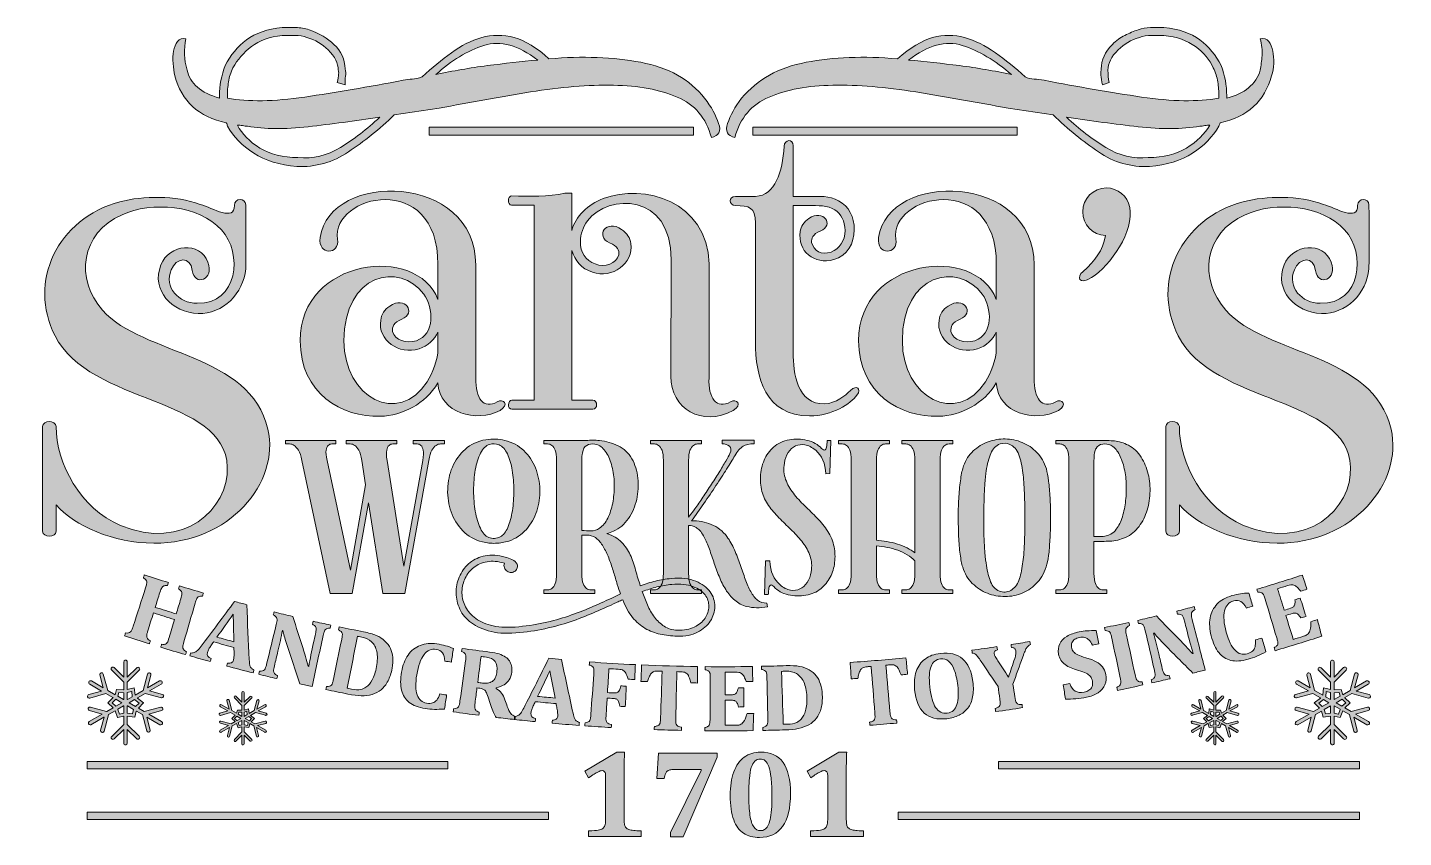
# Model space of a CAD drawing. Header units: inches. Extents: x 64 to 1013, y -819 to -261.
import ezdxf

# ---------------------------------------------------------------- set-up
doc = ezdxf.new("R2010")
doc.units = ezdxf.units.IN
doc.header["$MEASUREMENT"] = 0
doc.layers.add('Layer 1', color=7, linetype='Continuous')

# ---------------------------------------------------------------- blocks, each defined once
blk = doc.blocks.new('block 4')
at = {"layer": 'Layer 1', "true_color": 0x680b10}
h = blk.add_hatch(color=246, dxfattribs=at)
h.dxf.hatch_style = 2
edge = h.paths.add_edge_path()
edge.add_spline(control_points=[(556.44, -309.59), (567.25, -296.72), (582.05, -288.47), (600.85, -284.88), (619.65, -281.28), (640.62, -280.5), (663.8, -282.56), (672.55, -274.84), (680.66, -269.94), (688.12, -267.89), (695.59, -265.82), (702.93, -265.82), (710.13, -267.89), (717.35, -269.94), (724.42, -273.42), (731.37, -278.31), (738.33, -283.2), (745.15, -288.75), (751.84, -294.93), (753.9, -295.94), (755.97, -296.47), (758.02, -296.47), (760.08, -296.47), (762.4, -296.72), (764.98, -297.24), (788.66, -301.87), (811.06, -305.74), (832.17, -308.83), (853.29, -311.92), (871.05, -312.17), (885.46, -309.59), (885.46, -309.59), (885.46, -308.05), (885.46, -308.05), (885.46, -304.96), (885.21, -301.74), (884.69, -298.39), (884.19, -295.04), (883.15, -291.84), (881.6, -288.75), (879.03, -283.07), (874.91, -278.19), (869.25, -274.07), (863.58, -269.94), (856.38, -267.36), (847.61, -266.35), (845.05, -266.35), (842.21, -266.35), (839.12, -266.35), (836.03, -266.35), (833.21, -266.85), (830.62, -267.89), (824.96, -269.44), (820.07, -272.26), (815.94, -276.38), (811.31, -281.01), (809, -285.65), (809, -290.29), (809, -293.38), (809.26, -296.21), (809.76, -298.78), (809.76, -298.78), (805.13, -300.33), (805.13, -300.33), (804.12, -295.18), (803.85, -291.57), (804.37, -289.51), (804.37, -283.34), (806.94, -277.66), (812.09, -272.53), (814.66, -269.94), (817.49, -267.89), (820.59, -266.35), (823.68, -264.8), (826.77, -263.51), (829.86, -262.48), (832.43, -261.45), (835.25, -260.94), (838.34, -260.94), (841.43, -260.94), (844.52, -260.94), (847.61, -260.94), (857.92, -261.97), (866.16, -264.8), (872.33, -269.44), (878.51, -274.07), (883.41, -279.98), (887, -287.2), (889.59, -293.88), (890.87, -300.84), (890.87, -308.05), (890.87, -308.05), (890.87, -309.59), (890.87, -309.59), (903.22, -306.5), (910.95, -300.06), (914.03, -290.29), (914.56, -287.2), (914.94, -283.84), (915.2, -280.25), (915.47, -276.64), (915.08, -272.78), (914.03, -268.66), (916.62, -268.14), (918.56, -268.78), (919.84, -270.59), (921.13, -272.39), (922.03, -274.57), (922.54, -277.16), (923.04, -279.73), (923.32, -282.56), (923.32, -285.65), (923.32, -288.75), (922.79, -291.57), (921.76, -294.15), (917.12, -311.65), (905.3, -322.46), (886.23, -326.59), (886.23, -327.1), (886.11, -327.49), (885.85, -327.75), (885.59, -328), (885.46, -328.39), (885.46, -328.9), (881.35, -336.11), (875.3, -342.29), (867.31, -347.44), (859.34, -352.59), (849.43, -355.67), (837.58, -356.72), (824.71, -357.22), (812.99, -353.88), (802.43, -346.67), (791.89, -339.45), (781.46, -330.96), (771.15, -321.18), (771.15, -321.18), (740.25, -316.55), (740.25, -316.55), (718.63, -312.42), (697.38, -308.69), (676.54, -305.35), (655.68, -301.99), (636.64, -300.45), (619.38, -300.71), (602.13, -300.97), (587.46, -303.66), (575.36, -308.83), (563.27, -313.96), (555.41, -323.23), (551.8, -336.63), (546.66, -335.6), (544.97, -332.38), (546.78, -326.97), (548.59, -321.57), (551.8, -315.77), (556.44, -309.59)], knot_values=[0, 0, 0, 0, 1, 1, 1, 2, 2, 2, 3, 3, 3, 4, 4, 4, 5, 5, 5, 6, 6, 6, 7, 7, 7, 8, 8, 8, 9, 9, 9, 10, 10, 10, 11, 11, 11, 12, 12, 12, 13, 13, 13, 14, 14, 14, 15, 15, 15, 16, 16, 16, 17, 17, 17, 18, 18, 18, 19, 19, 19, 20, 20, 20, 21, 21, 21, 22, 22, 22, 23, 23, 23, 24, 24, 24, 25, 25, 25, 26, 26, 26, 27, 27, 27, 28, 28, 28, 29, 29, 29, 30, 30, 30, 31, 31, 31, 32, 32, 32, 33, 33, 33, 34, 34, 34, 35, 35, 35, 36, 36, 36, 37, 37, 37, 38, 38, 38, 39, 39, 39, 40, 40, 40, 41, 41, 41, 42, 42, 42, 43, 43, 43, 44, 44, 44, 45, 45, 45, 46, 46, 46, 47, 47, 47, 48, 48, 48, 49, 49, 49, 50, 50, 50, 51, 51, 51, 52, 52, 52, 52], degree=3, periodic=1)
edge = h.paths.add_edge_path()
edge.add_spline(control_points=[(879.28, -328.14), (878.26, -328.14), (877.09, -328.25), (875.81, -328.51), (874.53, -328.78), (873.36, -328.9), (872.33, -328.9), (859.98, -330.96), (845.82, -331.09), (829.86, -329.29), (813.9, -327.49), (797.41, -325.3), (780.42, -322.73), (789.19, -330.96), (798.19, -337.91), (807.46, -343.58), (816.72, -349.25), (826.5, -351.56), (836.8, -350.53), (847.11, -350.53), (855.86, -348.34), (863.07, -343.97), (870.28, -339.59), (875.69, -334.32), (879.28, -328.14)], knot_values=[0, 0, 0, 0, 1, 1, 1, 2, 2, 2, 3, 3, 3, 4, 4, 4, 5, 5, 5, 6, 6, 6, 7, 7, 7, 8, 8, 8, 8], degree=3, periodic=1)
h.paths.add_polyline_path([(564.16, -329.68), (746.43, -329.68), (746.43, -335.08), (564.16, -335.08)])
edge = h.paths.add_edge_path()
edge.add_spline(control_points=[(671.52, -283.34), (682.84, -284.37), (694.56, -285.65), (706.66, -287.2), (718.77, -288.75), (730.73, -290.79), (742.58, -293.38), (731.25, -283.59), (719.92, -276.89), (708.58, -273.29), (697.27, -269.69), (684.92, -273.03), (671.52, -283.34)], knot_values=[0, 0, 0, 0, 1, 1, 1, 2, 2, 2, 3, 3, 3, 4, 4, 4, 4], degree=3, periodic=1)
edge = h.paths.add_edge_path()
edge.add_spline(control_points=[(530.95, -309.59), (535.58, -315.77), (538.79, -321.57), (540.6, -326.97), (542.41, -332.38), (540.73, -335.6), (535.58, -336.63), (531.98, -323.23), (524.13, -313.96), (512.02, -308.83), (499.93, -303.66), (485.25, -300.97), (468, -300.71), (450.75, -300.45), (431.7, -301.99), (410.84, -305.35), (389.99, -308.69), (369, -312.42), (347.9, -316.55), (347.9, -316.55), (317, -321.18), (317, -321.18), (306.7, -330.96), (296.14, -339.45), (285.33, -346.67), (274.52, -353.88), (262.68, -357.22), (249.81, -356.72), (237.96, -355.67), (228.06, -352.59), (220.06, -347.44), (212.09, -342.29), (206.05, -336.11), (201.91, -328.9), (201.91, -327.87), (201.66, -327.1), (201.14, -326.59), (182.1, -322.46), (170.25, -311.65), (165.61, -294.15), (165.1, -291.57), (164.72, -288.75), (164.46, -285.65), (164.19, -282.56), (164.33, -279.73), (164.83, -277.16), (165.36, -274.57), (166.27, -272.39), (167.55, -270.59), (168.83, -268.78), (170.76, -268.14), (173.34, -268.66), (171.79, -275.86), (172.06, -283.07), (174.1, -290.29), (176.17, -299.56), (183.65, -305.99), (196.5, -309.59), (196.5, -309.59), (196.5, -308.05), (196.5, -308.05), (196.5, -300.84), (197.8, -293.88), (200.37, -287.2), (203.97, -279.98), (208.87, -274.07), (215.05, -269.44), (221.23, -264.8), (229.46, -261.97), (239.76, -260.94), (242.85, -260.94), (245.94, -260.94), (249.03, -260.94), (252.12, -260.94), (255.2, -261.45), (258.29, -262.48), (265.51, -265.05), (271.18, -268.39), (275.28, -272.53), (280.44, -277.16), (283.02, -282.82), (283.02, -289.51), (283.53, -291.06), (283.66, -292.73), (283.39, -294.54), (283.14, -296.33), (283.02, -298.27), (283.02, -300.33), (283.02, -300.33), (277.61, -298.78), (277.61, -298.78), (278.65, -294.15), (278.9, -291.31), (278.38, -290.29), (278.38, -285.65), (276.06, -281.01), (271.43, -276.38), (267.31, -272.26), (262.43, -269.44), (256.75, -267.89), (254.17, -266.85), (251.48, -266.35), (248.64, -266.35), (245.81, -266.35), (242.85, -266.35), (239.76, -266.35), (231.01, -267.36), (223.93, -269.94), (218.51, -274.07), (213.11, -278.19), (208.87, -283.07), (205.77, -288.75), (204.22, -291.84), (203.21, -295.04), (202.68, -298.39), (202.18, -301.74), (201.91, -304.96), (201.91, -308.05), (201.91, -308.05), (201.91, -309.59), (201.91, -309.59), (216.33, -312.17), (234.1, -311.92), (255.2, -308.83), (276.33, -305.74), (298.98, -301.87), (323.17, -297.24), (325.25, -296.72), (327.31, -296.47), (329.35, -296.47), (331.42, -296.47), (333.73, -295.94), (336.31, -294.93), (343, -288.75), (349.71, -283.2), (356.38, -278.31), (363.09, -273.42), (370.03, -269.94), (377.24, -267.89), (384.46, -265.82), (391.92, -265.82), (399.64, -267.89), (407.36, -269.94), (415.35, -274.84), (423.59, -282.56), (446.75, -280.5), (467.88, -281.28), (486.92, -284.88), (505.97, -288.47), (520.65, -296.72), (530.95, -309.59)], knot_values=[0, 0, 0, 0, 1, 1, 1, 2, 2, 2, 3, 3, 3, 4, 4, 4, 5, 5, 5, 6, 6, 6, 7, 7, 7, 8, 8, 8, 9, 9, 9, 10, 10, 10, 11, 11, 11, 12, 12, 12, 13, 13, 13, 14, 14, 14, 15, 15, 15, 16, 16, 16, 17, 17, 17, 18, 18, 18, 19, 19, 19, 20, 20, 20, 21, 21, 21, 22, 22, 22, 23, 23, 23, 24, 24, 24, 25, 25, 25, 26, 26, 26, 27, 27, 27, 28, 28, 28, 29, 29, 29, 30, 30, 30, 31, 31, 31, 32, 32, 32, 33, 33, 33, 34, 34, 34, 35, 35, 35, 36, 36, 36, 37, 37, 37, 38, 38, 38, 39, 39, 39, 40, 40, 40, 41, 41, 41, 42, 42, 42, 43, 43, 43, 44, 44, 44, 45, 45, 45, 46, 46, 46, 47, 47, 47, 48, 48, 48, 49, 49, 49, 50, 50, 50, 50], degree=3, periodic=1)
h.paths.add_polyline_path([(523.22, -329.68), (523.22, -335.08), (340.94, -335.08), (340.94, -329.68)])
edge = h.paths.add_edge_path()
edge.add_spline(control_points=[(415.87, -283.34), (402.48, -273.03), (390.11, -269.69), (378.79, -273.29), (367.46, -276.89), (356.38, -283.59), (345.57, -293.38), (357.43, -290.79), (369.27, -288.75), (381.11, -287.2), (392.95, -285.65), (404.54, -284.37), (415.87, -283.34)], knot_values=[0, 0, 0, 0, 1, 1, 1, 2, 2, 2, 3, 3, 3, 4, 4, 4, 4], degree=3, periodic=1)
edge = h.paths.add_edge_path()
edge.add_spline(control_points=[(208.87, -328.14), (211.96, -334.32), (217.11, -339.59), (224.32, -343.97), (231.52, -348.34), (240.27, -350.53), (250.57, -350.53), (260.88, -351.56), (270.65, -349.25), (279.93, -343.58), (289.2, -337.91), (298.21, -330.96), (306.95, -322.73), (289.96, -325.3), (273.49, -327.49), (257.53, -329.29), (241.57, -331.09), (227.67, -330.96), (215.81, -328.9), (214.78, -328.9), (213.63, -328.78), (212.34, -328.51), (211.06, -328.25), (209.9, -328.14), (208.87, -328.14)], knot_values=[0, 0, 0, 0, 1, 1, 1, 2, 2, 2, 3, 3, 3, 4, 4, 4, 5, 5, 5, 6, 6, 6, 7, 7, 7, 8, 8, 8, 8], degree=3, periodic=1)
at = {"layer": 'Layer 1', "lineweight": 0}
for points in [[(523.22, -329.68), (523.22, -335.08), (340.94, -335.08), (340.94, -329.68), (523.22, -329.68)], [(564.16, -329.68), (746.43, -329.68), (746.43, -335.08), (564.16, -335.08), (564.16, -329.68)]]:
    blk.add_lwpolyline(points, dxfattribs=at)
for points, knots in [([(530.95, -309.59), (535.58, -315.77), (538.79, -321.57), (540.6, -326.97), (542.41, -332.38), (540.73, -335.6), (535.58, -336.63), (531.98, -323.23), (524.13, -313.96), (512.02, -308.83), (499.93, -303.66), (485.25, -300.97), (468, -300.71), (450.75, -300.45), (431.7, -301.99), (410.84, -305.35), (389.99, -308.69), (369, -312.42), (347.9, -316.55), (347.9, -316.55), (317, -321.18), (317, -321.18), (306.7, -330.96), (296.14, -339.45), (285.33, -346.67), (274.52, -353.88), (262.68, -357.22), (249.81, -356.72), (237.96, -355.67), (228.06, -352.59), (220.06, -347.44), (212.09, -342.29), (206.05, -336.11), (201.91, -328.9), (201.91, -327.87), (201.66, -327.1), (201.14, -326.59), (182.1, -322.46), (170.25, -311.65), (165.61, -294.15), (165.1, -291.57), (164.72, -288.75), (164.46, -285.65), (164.19, -282.56), (164.33, -279.73), (164.83, -277.16), (165.36, -274.57), (166.27, -272.39), (167.55, -270.59), (168.83, -268.78), (170.76, -268.14), (173.34, -268.66), (171.79, -275.86), (172.06, -283.07), (174.1, -290.29), (176.17, -299.56), (183.65, -305.99), (196.5, -309.59), (196.5, -309.59), (196.5, -308.05), (196.5, -308.05), (196.5, -300.84), (197.8, -293.88), (200.37, -287.2), (203.97, -279.98), (208.87, -274.07), (215.05, -269.44), (221.23, -264.8), (229.46, -261.97), (239.76, -260.94), (242.85, -260.94), (245.94, -260.94), (249.03, -260.94), (252.12, -260.94), (255.2, -261.45), (258.29, -262.48), (265.51, -265.05), (271.18, -268.39), (275.28, -272.53), (280.44, -277.16), (283.02, -282.82), (283.02, -289.51), (283.53, -291.06), (283.66, -292.73), (283.39, -294.54), (283.14, -296.33), (283.02, -298.27), (283.02, -300.33), (283.02, -300.33), (277.61, -298.78), (277.61, -298.78), (278.65, -294.15), (278.9, -291.31), (278.38, -290.29), (278.38, -285.65), (276.06, -281.01), (271.43, -276.38), (267.31, -272.26), (262.43, -269.44), (256.75, -267.89), (254.17, -266.85), (251.48, -266.35), (248.64, -266.35), (245.81, -266.35), (242.85, -266.35), (239.76, -266.35), (231.01, -267.36), (223.93, -269.94), (218.51, -274.07), (213.11, -278.19), (208.87, -283.07), (205.77, -288.75), (204.22, -291.84), (203.21, -295.04), (202.68, -298.39), (202.18, -301.74), (201.91, -304.96), (201.91, -308.05), (201.91, -308.05), (201.91, -309.59), (201.91, -309.59), (216.33, -312.17), (234.1, -311.92), (255.2, -308.83), (276.33, -305.74), (298.98, -301.87), (323.17, -297.24), (325.25, -296.72), (327.31, -296.47), (329.35, -296.47), (331.42, -296.47), (333.73, -295.94), (336.31, -294.93), (343, -288.75), (349.71, -283.2), (356.38, -278.31), (363.09, -273.42), (370.03, -269.94), (377.24, -267.89), (384.46, -265.82), (391.92, -265.82), (399.64, -267.89), (407.36, -269.94), (415.35, -274.84), (423.59, -282.56), (446.75, -280.5), (467.88, -281.28), (486.92, -284.88), (505.97, -288.47), (520.65, -296.72), (530.95, -309.59)], [0, 0, 0, 0, 1, 1, 1, 2, 2, 2, 3, 3, 3, 4, 4, 4, 5, 5, 5, 6, 6, 6, 7, 7, 7, 8, 8, 8, 9, 9, 9, 10, 10, 10, 11, 11, 11, 12, 12, 12, 13, 13, 13, 14, 14, 14, 15, 15, 15, 16, 16, 16, 17, 17, 17, 18, 18, 18, 19, 19, 19, 20, 20, 20, 21, 21, 21, 22, 22, 22, 23, 23, 23, 24, 24, 24, 25, 25, 25, 26, 26, 26, 27, 27, 27, 28, 28, 28, 29, 29, 29, 30, 30, 30, 31, 31, 31, 32, 32, 32, 33, 33, 33, 34, 34, 34, 35, 35, 35, 36, 36, 36, 37, 37, 37, 38, 38, 38, 39, 39, 39, 40, 40, 40, 41, 41, 41, 42, 42, 42, 43, 43, 43, 44, 44, 44, 45, 45, 45, 46, 46, 46, 47, 47, 47, 48, 48, 48, 49, 49, 49, 50, 50, 50, 50]), ([(556.44, -309.59), (567.25, -296.72), (582.05, -288.47), (600.85, -284.88), (619.65, -281.28), (640.62, -280.5), (663.8, -282.56), (672.55, -274.84), (680.66, -269.94), (688.12, -267.89), (695.59, -265.82), (702.93, -265.82), (710.13, -267.89), (717.35, -269.94), (724.42, -273.42), (731.37, -278.31), (738.33, -283.2), (745.15, -288.75), (751.84, -294.93), (753.9, -295.94), (755.97, -296.47), (758.02, -296.47), (760.08, -296.47), (762.4, -296.72), (764.98, -297.24), (788.66, -301.87), (811.06, -305.74), (832.17, -308.83), (853.29, -311.92), (871.05, -312.17), (885.46, -309.59), (885.46, -309.59), (885.46, -308.05), (885.46, -308.05), (885.46, -304.96), (885.21, -301.74), (884.69, -298.39), (884.19, -295.04), (883.15, -291.84), (881.6, -288.75), (879.03, -283.07), (874.91, -278.19), (869.25, -274.07), (863.58, -269.94), (856.38, -267.36), (847.61, -266.35), (845.05, -266.35), (842.21, -266.35), (839.12, -266.35), (836.03, -266.35), (833.21, -266.85), (830.62, -267.89), (824.96, -269.44), (820.07, -272.26), (815.94, -276.38), (811.31, -281.01), (809, -285.65), (809, -290.29), (809, -293.38), (809.26, -296.21), (809.76, -298.78), (809.76, -298.78), (805.13, -300.33), (805.13, -300.33), (804.12, -295.18), (803.85, -291.57), (804.37, -289.51), (804.37, -283.34), (806.94, -277.66), (812.09, -272.53), (814.66, -269.94), (817.49, -267.89), (820.59, -266.35), (823.68, -264.8), (826.77, -263.51), (829.86, -262.48), (832.43, -261.45), (835.25, -260.94), (838.34, -260.94), (841.43, -260.94), (844.52, -260.94), (847.61, -260.94), (857.92, -261.97), (866.16, -264.8), (872.33, -269.44), (878.51, -274.07), (883.41, -279.98), (887, -287.2), (889.59, -293.88), (890.87, -300.84), (890.87, -308.05), (890.87, -308.05), (890.87, -309.59), (890.87, -309.59), (903.22, -306.5), (910.95, -300.06), (914.03, -290.29), (914.56, -287.2), (914.94, -283.84), (915.2, -280.25), (915.47, -276.64), (915.08, -272.78), (914.03, -268.66), (916.62, -268.14), (918.56, -268.78), (919.84, -270.59), (921.13, -272.39), (922.03, -274.57), (922.54, -277.16), (923.04, -279.73), (923.32, -282.56), (923.32, -285.65), (923.32, -288.75), (922.79, -291.57), (921.76, -294.15), (917.12, -311.65), (905.3, -322.46), (886.23, -326.59), (886.23, -327.1), (886.11, -327.49), (885.85, -327.75), (885.59, -328), (885.46, -328.39), (885.46, -328.9), (881.35, -336.11), (875.3, -342.29), (867.31, -347.44), (859.34, -352.59), (849.43, -355.67), (837.58, -356.72), (824.71, -357.22), (812.99, -353.88), (802.43, -346.67), (791.89, -339.45), (781.46, -330.96), (771.15, -321.18), (771.15, -321.18), (740.25, -316.55), (740.25, -316.55), (718.63, -312.42), (697.38, -308.69), (676.54, -305.35), (655.68, -301.99), (636.64, -300.45), (619.38, -300.71), (602.13, -300.97), (587.46, -303.66), (575.36, -308.83), (563.27, -313.96), (555.41, -323.23), (551.8, -336.63), (546.66, -335.6), (544.97, -332.38), (546.78, -326.97), (548.59, -321.57), (551.8, -315.77), (556.44, -309.59)], [0, 0, 0, 0, 1, 1, 1, 2, 2, 2, 3, 3, 3, 4, 4, 4, 5, 5, 5, 6, 6, 6, 7, 7, 7, 8, 8, 8, 9, 9, 9, 10, 10, 10, 11, 11, 11, 12, 12, 12, 13, 13, 13, 14, 14, 14, 15, 15, 15, 16, 16, 16, 17, 17, 17, 18, 18, 18, 19, 19, 19, 20, 20, 20, 21, 21, 21, 22, 22, 22, 23, 23, 23, 24, 24, 24, 25, 25, 25, 26, 26, 26, 27, 27, 27, 28, 28, 28, 29, 29, 29, 30, 30, 30, 31, 31, 31, 32, 32, 32, 33, 33, 33, 34, 34, 34, 35, 35, 35, 36, 36, 36, 37, 37, 37, 38, 38, 38, 39, 39, 39, 40, 40, 40, 41, 41, 41, 42, 42, 42, 43, 43, 43, 44, 44, 44, 45, 45, 45, 46, 46, 46, 47, 47, 47, 48, 48, 48, 49, 49, 49, 50, 50, 50, 51, 51, 51, 52, 52, 52, 52]), ([(415.87, -283.34), (402.48, -273.03), (390.11, -269.69), (378.79, -273.29), (367.46, -276.89), (356.38, -283.59), (345.57, -293.38), (357.43, -290.79), (369.27, -288.75), (381.11, -287.2), (392.95, -285.65), (404.54, -284.37), (415.87, -283.34)], [0, 0, 0, 0, 1, 1, 1, 2, 2, 2, 3, 3, 3, 4, 4, 4, 4]), ([(671.52, -283.34), (682.84, -284.37), (694.56, -285.65), (706.66, -287.2), (718.77, -288.75), (730.73, -290.79), (742.58, -293.38), (731.25, -283.59), (719.92, -276.89), (708.58, -273.29), (697.27, -269.69), (684.92, -273.03), (671.52, -283.34)], [0, 0, 0, 0, 1, 1, 1, 2, 2, 2, 3, 3, 3, 4, 4, 4, 4]), ([(208.87, -328.14), (211.96, -334.32), (217.11, -339.59), (224.32, -343.97), (231.52, -348.34), (240.27, -350.53), (250.57, -350.53), (260.88, -351.56), (270.65, -349.25), (279.93, -343.58), (289.2, -337.91), (298.21, -330.96), (306.95, -322.73), (289.96, -325.3), (273.49, -327.49), (257.53, -329.29), (241.57, -331.09), (227.67, -330.96), (215.81, -328.9), (214.78, -328.9), (213.63, -328.78), (212.34, -328.51), (211.06, -328.25), (209.9, -328.14), (208.87, -328.14)], [0, 0, 0, 0, 1, 1, 1, 2, 2, 2, 3, 3, 3, 4, 4, 4, 5, 5, 5, 6, 6, 6, 7, 7, 7, 8, 8, 8, 8]), ([(879.28, -328.14), (878.26, -328.14), (877.09, -328.25), (875.81, -328.51), (874.53, -328.78), (873.36, -328.9), (872.33, -328.9), (859.98, -330.96), (845.82, -331.09), (829.86, -329.29), (813.9, -327.49), (797.41, -325.3), (780.42, -322.73), (789.19, -330.96), (798.19, -337.91), (807.46, -343.58), (816.72, -349.25), (826.5, -351.56), (836.8, -350.53), (847.11, -350.53), (855.86, -348.34), (863.07, -343.97), (870.28, -339.59), (875.69, -334.32), (879.28, -328.14)], [0, 0, 0, 0, 1, 1, 1, 2, 2, 2, 3, 3, 3, 4, 4, 4, 5, 5, 5, 6, 6, 6, 7, 7, 7, 8, 8, 8, 8])]:
    blk.add_open_spline(points, degree=3, knots=knots, dxfattribs=at)
blk = doc.blocks.new('block 3')
at = {"layer": 'Layer 1'}
blk.add_blockref('block 4', (0, 0), dxfattribs=at)
blk = doc.blocks.new('block 6')
at = {"layer": 'Layer 1', "true_color": 0x680b10}
h = blk.add_hatch(color=246, dxfattribs=at)
h.dxf.hatch_style = 2
edge = h.paths.add_edge_path()
edge.add_spline(control_points=[(336.64, -559.28), (337.12, -556.17), (337.22, -553.83), (336.93, -552.27), (336.64, -550.72), (336.1, -549.6), (335.32, -548.91), (334.54, -548.23), (333.67, -547.89), (332.69, -547.89), (331.72, -547.89), (330.84, -547.89), (330.07, -547.89), (330.07, -547.89), (330.07, -545.41), (330.07, -545.41), (330.07, -545.41), (351.68, -545.41), (351.68, -545.41), (351.68, -545.41), (351.68, -547.89), (351.68, -547.89), (350.9, -547.89), (349.97, -547.89), (348.9, -547.89), (347.83, -547.89), (346.79, -548.23), (345.76, -548.91), (344.74, -549.6), (343.79, -550.72), (342.92, -552.27), (342.04, -553.83), (341.31, -556.17), (340.73, -559.28), (340.73, -559.28), (324.23, -650.98), (324.23, -650.98), (324.23, -650.98), (309.19, -650.98), (309.19, -650.98), (309.19, -650.98), (299.26, -588.48), (299.26, -588.48), (299.26, -588.48), (288.01, -650.98), (288.01, -650.98), (288.01, -650.98), (272.83, -650.98), (272.83, -650.98), (272.83, -650.98), (253.26, -559.28), (253.26, -559.28), (252.68, -556.17), (251.9, -553.83), (250.92, -552.27), (249.95, -550.72), (248.95, -549.6), (247.93, -548.91), (246.91, -548.23), (245.86, -547.89), (244.79, -547.89), (243.72, -547.89), (242.8, -547.89), (242.02, -547.89), (242.02, -547.89), (242.02, -545.41), (242.02, -545.41), (242.02, -545.41), (276.77, -545.41), (276.77, -545.41), (276.77, -545.41), (276.77, -547.89), (276.77, -547.89), (275.89, -547.89), (274.97, -547.89), (274, -547.89), (273.02, -547.89), (272.17, -548.23), (271.44, -548.91), (270.71, -549.6), (270.22, -550.72), (269.98, -552.27), (269.74, -553.83), (269.96, -556.17), (270.64, -559.28), (270.64, -559.28), (286.7, -634.77), (286.7, -634.77), (286.7, -634.77), (297.21, -576.07), (297.21, -576.07), (297.21, -576.07), (294.58, -559.28), (294.58, -559.28), (294.1, -556.17), (293.42, -553.83), (292.54, -552.27), (291.66, -550.72), (290.71, -549.6), (289.69, -548.91), (288.67, -548.23), (287.65, -547.89), (286.63, -547.89), (285.6, -547.89), (284.7, -547.89), (283.92, -547.89), (283.92, -547.89), (283.92, -545.41), (283.92, -545.41), (283.92, -545.41), (318.82, -545.41), (318.82, -545.41), (318.82, -545.41), (318.82, -547.89), (318.82, -547.89), (317.95, -547.89), (317.02, -547.89), (316.05, -547.89), (315.07, -547.89), (314.2, -548.23), (313.42, -548.91), (312.64, -549.6), (312.08, -550.72), (311.74, -552.27), (311.4, -553.83), (311.47, -556.17), (311.96, -559.28), (311.96, -559.28), (323.5, -632.14), (323.5, -632.14), (323.5, -632.14), (336.64, -559.28), (336.64, -559.28)], knot_values=[0, 0, 0, 0, 1, 1, 1, 2, 2, 2, 3, 3, 3, 4, 4, 4, 5, 5, 5, 6, 6, 6, 7, 7, 7, 8, 8, 8, 9, 9, 9, 10, 10, 10, 11, 11, 11, 12, 12, 12, 13, 13, 13, 14, 14, 14, 15, 15, 15, 16, 16, 16, 17, 17, 17, 18, 18, 18, 19, 19, 19, 20, 20, 20, 21, 21, 21, 22, 22, 22, 23, 23, 23, 24, 24, 24, 25, 25, 25, 26, 26, 26, 27, 27, 27, 28, 28, 28, 29, 29, 29, 30, 30, 30, 31, 31, 31, 32, 32, 32, 33, 33, 33, 34, 34, 34, 35, 35, 35, 36, 36, 36, 37, 37, 37, 38, 38, 38, 39, 39, 39, 40, 40, 40, 41, 41, 41, 42, 42, 42, 43, 43, 43, 44, 44, 44, 44], degree=3, periodic=1)
at = {"layer": 'Layer 1', "lineweight": 0}
blk.add_open_spline([(336.64, -559.28), (337.12, -556.17), (337.22, -553.83), (336.93, -552.27), (336.64, -550.72), (336.1, -549.6), (335.32, -548.91), (334.54, -548.23), (333.67, -547.89), (332.69, -547.89), (331.72, -547.89), (330.84, -547.89), (330.07, -547.89), (330.07, -547.89), (330.07, -545.41), (330.07, -545.41), (330.07, -545.41), (351.68, -545.41), (351.68, -545.41), (351.68, -545.41), (351.68, -547.89), (351.68, -547.89), (350.9, -547.89), (349.97, -547.89), (348.9, -547.89), (347.83, -547.89), (346.79, -548.23), (345.76, -548.91), (344.74, -549.6), (343.79, -550.72), (342.92, -552.27), (342.04, -553.83), (341.31, -556.17), (340.73, -559.28), (340.73, -559.28), (324.23, -650.98), (324.23, -650.98), (324.23, -650.98), (309.19, -650.98), (309.19, -650.98), (309.19, -650.98), (299.26, -588.48), (299.26, -588.48), (299.26, -588.48), (288.01, -650.98), (288.01, -650.98), (288.01, -650.98), (272.83, -650.98), (272.83, -650.98), (272.83, -650.98), (253.26, -559.28), (253.26, -559.28), (252.68, -556.17), (251.9, -553.83), (250.92, -552.27), (249.95, -550.72), (248.95, -549.6), (247.93, -548.91), (246.91, -548.23), (245.86, -547.89), (244.79, -547.89), (243.72, -547.89), (242.8, -547.89), (242.02, -547.89), (242.02, -547.89), (242.02, -545.41), (242.02, -545.41), (242.02, -545.41), (276.77, -545.41), (276.77, -545.41), (276.77, -545.41), (276.77, -547.89), (276.77, -547.89), (275.89, -547.89), (274.97, -547.89), (274, -547.89), (273.02, -547.89), (272.17, -548.23), (271.44, -548.91), (270.71, -549.6), (270.22, -550.72), (269.98, -552.27), (269.74, -553.83), (269.96, -556.17), (270.64, -559.28), (270.64, -559.28), (286.7, -634.77), (286.7, -634.77), (286.7, -634.77), (297.21, -576.07), (297.21, -576.07), (297.21, -576.07), (294.58, -559.28), (294.58, -559.28), (294.1, -556.17), (293.42, -553.83), (292.54, -552.27), (291.66, -550.72), (290.71, -549.6), (289.69, -548.91), (288.67, -548.23), (287.65, -547.89), (286.63, -547.89), (285.6, -547.89), (284.7, -547.89), (283.92, -547.89), (283.92, -547.89), (283.92, -545.41), (283.92, -545.41), (283.92, -545.41), (318.82, -545.41), (318.82, -545.41), (318.82, -545.41), (318.82, -547.89), (318.82, -547.89), (317.95, -547.89), (317.02, -547.89), (316.05, -547.89), (315.07, -547.89), (314.2, -548.23), (313.42, -548.91), (312.64, -549.6), (312.08, -550.72), (311.74, -552.27), (311.4, -553.83), (311.47, -556.17), (311.96, -559.28), (311.96, -559.28), (323.5, -632.14), (323.5, -632.14), (323.5, -632.14), (336.64, -559.28), (336.64, -559.28)], degree=3, knots=[0, 0, 0, 0, 1, 1, 1, 2, 2, 2, 3, 3, 3, 4, 4, 4, 5, 5, 5, 6, 6, 6, 7, 7, 7, 8, 8, 8, 9, 9, 9, 10, 10, 10, 11, 11, 11, 12, 12, 12, 13, 13, 13, 14, 14, 14, 15, 15, 15, 16, 16, 16, 17, 17, 17, 18, 18, 18, 19, 19, 19, 20, 20, 20, 21, 21, 21, 22, 22, 22, 23, 23, 23, 24, 24, 24, 25, 25, 25, 26, 26, 26, 27, 27, 27, 28, 28, 28, 29, 29, 29, 30, 30, 30, 31, 31, 31, 32, 32, 32, 33, 33, 33, 34, 34, 34, 35, 35, 35, 36, 36, 36, 37, 37, 37, 38, 38, 38, 39, 39, 39, 40, 40, 40, 41, 41, 41, 42, 42, 42, 43, 43, 43, 44, 44, 44, 44], dxfattribs=at)
blk = doc.blocks.new('block 7')
at = {"layer": 'Layer 1', "true_color": 0x680b10}
h = blk.add_hatch(color=246, dxfattribs=at)
h.dxf.hatch_style = 2
edge = h.paths.add_edge_path()
edge.add_spline(control_points=[(377.81, -615.35), (372.36, -613.99), (367.81, -611.43), (364.16, -607.69), (360.51, -603.94), (357.83, -599.61), (356.13, -594.69), (354.43, -589.78), (353.65, -584.59), (353.79, -579.14), (353.94, -573.69), (355.01, -568.6), (357.01, -563.88), (359, -559.16), (361.92, -555.07), (365.77, -551.61), (369.61, -548.16), (374.4, -545.95), (380.15, -544.97), (384.53, -544.19), (388.86, -544.34), (393.14, -545.41), (398.3, -546.68), (402.66, -549.01), (406.21, -552.42), (409.77, -555.83), (412.47, -559.84), (414.32, -564.46), (416.17, -569.09), (417.16, -574.01), (417.31, -579.21), (417.46, -584.42), (416.75, -589.39), (415.19, -594.11), (413.64, -598.83), (411.25, -603.04), (408.04, -606.74), (404.83, -610.44), (400.79, -613.11), (395.92, -614.77), (393, -615.74), (389.98, -616.28), (386.87, -616.37), (383.75, -616.47), (380.73, -616.13), (377.81, -615.35)], knot_values=[0, 0, 0, 0, 1, 1, 1, 2, 2, 2, 3, 3, 3, 4, 4, 4, 5, 5, 5, 6, 6, 6, 7, 7, 7, 8, 8, 8, 9, 9, 9, 10, 10, 10, 11, 11, 11, 12, 12, 12, 13, 13, 13, 14, 14, 14, 15, 15, 15, 15], degree=3, periodic=1)
edge = h.paths.add_edge_path()
edge.add_spline(control_points=[(507.92, -640.61), (514.83, -640.03), (520.47, -640.66), (524.85, -642.51), (529.23, -644.36), (532.52, -646.8), (534.71, -649.81), (536.9, -652.83), (537.97, -656.16), (537.92, -659.82), (537.87, -663.46), (536.85, -666.85), (534.86, -669.96), (532.86, -673.08), (529.94, -675.63), (526.1, -677.63), (522.25, -679.62), (517.55, -680.52), (512, -680.33), (507.92, -680.23), (504.02, -679.79), (500.32, -679.02), (496.62, -678.24), (493.17, -676.9), (489.96, -675), (486.74, -673.1), (483.82, -670.57), (481.19, -667.41), (478.57, -664.24), (476.33, -660.18), (474.48, -655.22), (473.41, -655.7), (472.36, -656.16), (471.34, -656.6), (470.32, -657.04), (469.27, -657.55), (468.2, -658.14), (463.62, -660.18), (458.88, -662.27), (453.96, -664.41), (449.05, -666.55), (443.84, -668.55), (438.34, -670.4), (432.84, -672.25), (426.97, -673.86), (420.74, -675.22), (414.51, -676.58), (407.84, -677.56), (400.74, -678.14), (393.34, -678.72), (387.01, -678.24), (381.76, -676.68), (376.5, -675.12), (372.19, -672.96), (368.83, -670.18), (365.47, -667.41), (363.07, -664.17), (361.6, -660.47), (360.15, -656.77), (359.49, -653.02), (359.63, -649.23), (359.78, -645.43), (360.68, -641.81), (362.33, -638.35), (363.99, -634.9), (366.28, -632), (369.2, -629.66), (372.12, -627.33), (375.62, -625.74), (379.71, -624.92), (383.8, -624.09), (388.37, -624.41), (393.44, -625.87), (394.8, -626.35), (396.36, -626.94), (398.11, -627.62), (399.86, -628.3), (401.03, -629.32), (401.61, -630.68), (402, -631.56), (402.05, -632.44), (401.76, -633.31), (401.47, -634.19), (400.96, -634.92), (400.23, -635.5), (399.5, -636.09), (398.64, -636.43), (397.67, -636.52), (396.7, -636.62), (395.72, -636.28), (394.75, -635.5), (393.97, -634.92), (393.36, -634.14), (392.93, -633.17), (392.49, -632.19), (392.46, -631.17), (392.85, -630.1), (388.47, -628.74), (384.51, -628.37), (380.95, -629.01), (377.4, -629.64), (374.36, -630.95), (371.83, -632.95), (369.29, -634.94), (367.32, -637.4), (365.91, -640.32), (364.5, -643.24), (363.75, -646.31), (363.65, -649.52), (363.55, -652.73), (364.18, -655.9), (365.55, -659.01), (366.91, -662.13), (369.05, -664.9), (371.97, -667.33), (374.89, -669.77), (378.69, -671.62), (383.36, -672.88), (388.03, -674.15), (393.68, -674.54), (400.3, -674.05), (407.31, -673.47), (413.85, -672.52), (419.94, -671.2), (426.02, -669.89), (431.77, -668.31), (437.17, -666.46), (442.57, -664.61), (447.68, -662.64), (452.5, -660.54), (457.32, -658.45), (461.97, -656.38), (466.45, -654.34), (466.45, -654.34), (473.02, -651.27), (473.02, -651.27), (472.24, -649.52), (471.46, -647.31), (470.68, -644.63), (469.9, -641.95), (469.07, -639.15), (468.2, -636.23), (467.32, -633.31), (466.32, -630.39), (465.21, -627.47), (464.09, -624.55), (462.84, -621.87), (461.48, -619.44), (460.12, -617.01), (458.61, -615.01), (456.96, -613.45), (455.3, -611.9), (453.4, -611.02), (451.26, -610.82), (451.26, -610.82), (446.3, -610.82), (446.3, -610.82), (446.3, -610.82), (446.3, -637.11), (446.3, -637.11), (446.3, -640.23), (446.61, -642.56), (447.25, -644.12), (447.88, -645.68), (448.66, -646.8), (449.58, -647.48), (450.51, -648.16), (451.48, -648.5), (452.5, -648.5), (453.52, -648.5), (454.42, -648.5), (455.2, -648.5), (455.2, -648.5), (455.2, -650.98), (455.2, -650.98), (455.2, -650.98), (420.01, -650.98), (420.01, -650.98), (420.01, -650.98), (420.01, -648.5), (420.01, -648.5), (420.79, -648.5), (421.69, -648.5), (422.71, -648.5), (423.74, -648.5), (424.71, -648.16), (425.63, -647.48), (426.56, -646.8), (427.34, -645.68), (427.97, -644.12), (428.6, -642.56), (428.92, -640.23), (428.92, -637.11), (428.92, -637.11), (428.92, -559.28), (428.92, -559.28), (428.92, -556.17), (428.6, -553.83), (427.97, -552.27), (427.34, -550.72), (426.56, -549.6), (425.63, -548.91), (424.71, -548.23), (423.74, -547.89), (422.71, -547.89), (421.69, -547.89), (420.79, -547.89), (420.01, -547.89), (420.01, -547.89), (420.01, -545.41), (420.01, -545.41), (420.01, -545.41), (449.22, -545.41), (449.22, -545.41), (450.77, -545.41), (452.31, -545.39), (453.82, -545.34), (455.32, -545.29), (456.86, -545.36), (458.42, -545.55), (462.99, -546.04), (467.27, -547.23), (471.27, -549.13), (475.26, -551.03), (478.42, -554.02), (480.76, -558.11), (482.99, -562.01), (484.38, -566.44), (484.92, -571.4), (485.45, -576.36), (485.18, -581.26), (484.11, -586.08), (483.04, -590.89), (481.14, -595.3), (478.42, -599.29), (475.69, -603.28), (472.24, -606.2), (468.05, -608.05), (466.59, -608.73), (465.08, -609.27), (463.53, -609.66), (467.71, -611.02), (471.07, -612.99), (473.6, -615.57), (476.13, -618.15), (478.15, -621.07), (479.66, -624.33), (481.17, -627.59), (482.41, -631.07), (483.38, -634.77), (484.36, -638.47), (485.43, -642.12), (486.6, -645.72), (490.1, -644.36), (493.61, -643.24), (497.11, -642.37), (500.61, -641.49), (504.22, -640.9), (507.92, -640.61)], knot_values=[0, 0, 0, 0, 1, 1, 1, 2, 2, 2, 3, 3, 3, 4, 4, 4, 5, 5, 5, 6, 6, 6, 7, 7, 7, 8, 8, 8, 9, 9, 9, 10, 10, 10, 11, 11, 11, 12, 12, 12, 13, 13, 13, 14, 14, 14, 15, 15, 15, 16, 16, 16, 17, 17, 17, 18, 18, 18, 19, 19, 19, 20, 20, 20, 21, 21, 21, 22, 22, 22, 23, 23, 23, 24, 24, 24, 25, 25, 25, 26, 26, 26, 27, 27, 27, 28, 28, 28, 29, 29, 29, 30, 30, 30, 31, 31, 31, 32, 32, 32, 33, 33, 33, 34, 34, 34, 35, 35, 35, 36, 36, 36, 37, 37, 37, 38, 38, 38, 39, 39, 39, 40, 40, 40, 41, 41, 41, 42, 42, 42, 43, 43, 43, 44, 44, 44, 45, 45, 45, 46, 46, 46, 47, 47, 47, 48, 48, 48, 49, 49, 49, 50, 50, 50, 51, 51, 51, 52, 52, 52, 53, 53, 53, 54, 54, 54, 55, 55, 55, 56, 56, 56, 57, 57, 57, 58, 58, 58, 59, 59, 59, 60, 60, 60, 61, 61, 61, 62, 62, 62, 63, 63, 63, 64, 64, 64, 65, 65, 65, 66, 66, 66, 67, 67, 67, 68, 68, 68, 69, 69, 69, 70, 70, 70, 71, 71, 71, 72, 72, 72, 73, 73, 73, 74, 74, 74, 75, 75, 75, 76, 76, 76, 77, 77, 77, 78, 78, 78, 79, 79, 79, 80, 80, 80, 81, 81, 81, 82, 82, 82, 83, 83, 83, 84, 84, 84, 85, 85, 85, 86, 86, 86, 86], degree=3, periodic=1)
edge = h.paths.add_edge_path()
edge.add_spline(control_points=[(382.63, -548.18), (380.1, -548.96), (378.03, -550.98), (376.43, -554.24), (374.82, -557.51), (373.63, -561.35), (372.85, -565.78), (372.07, -570.21), (371.68, -574.96), (371.68, -580.02), (371.68, -585.08), (372.07, -589.85), (372.85, -594.32), (373.63, -598.8), (374.79, -602.7), (376.35, -606.01), (377.91, -609.32), (379.81, -611.41), (382.05, -612.29), (384.77, -613.36), (387.45, -613.21), (390.08, -611.85), (392.12, -610.78), (393.85, -608.61), (395.26, -605.35), (396.67, -602.09), (397.72, -598.27), (398.4, -593.89), (399.08, -589.51), (399.42, -584.86), (399.42, -579.94), (399.42, -575.03), (399.06, -570.4), (398.33, -566.07), (397.6, -561.74), (396.48, -557.97), (394.97, -554.75), (393.46, -551.54), (391.54, -549.45), (389.2, -548.48), (386.96, -547.6), (384.77, -547.5), (382.63, -548.18)], knot_values=[0, 0, 0, 0, 1, 1, 1, 2, 2, 2, 3, 3, 3, 4, 4, 4, 5, 5, 5, 6, 6, 6, 7, 7, 7, 8, 8, 8, 9, 9, 9, 10, 10, 10, 11, 11, 11, 12, 12, 12, 13, 13, 13, 14, 14, 14, 14], degree=3, periodic=1)
edge = h.paths.add_edge_path()
edge.add_spline(control_points=[(458.56, -605.86), (460.8, -604.4), (462.67, -602.11), (464.18, -599), (465.69, -595.88), (466.81, -592.43), (467.54, -588.63), (468.27, -584.83), (468.64, -580.84), (468.64, -576.66), (468.64, -572.47), (468.22, -568.51), (467.4, -564.76), (466.57, -561.01), (465.35, -557.7), (463.74, -554.83), (462.14, -551.96), (460.17, -549.94), (457.83, -548.77), (456.18, -547.99), (454.33, -547.72), (452.28, -547.96), (450.24, -548.21), (448.73, -549.16), (447.76, -550.81), (447.27, -551.69), (446.9, -552.81), (446.66, -554.17), (446.42, -555.53), (446.3, -557.24), (446.3, -559.28), (446.3, -559.28), (446.3, -607.61), (446.3, -607.61), (448.44, -607.61), (450.55, -607.66), (452.65, -607.76), (454.74, -607.86), (456.71, -607.22), (458.56, -605.86)], knot_values=[0, 0, 0, 0, 1, 1, 1, 2, 2, 2, 3, 3, 3, 4, 4, 4, 5, 5, 5, 6, 6, 6, 7, 7, 7, 8, 8, 8, 9, 9, 9, 10, 10, 10, 11, 11, 11, 12, 12, 12, 13, 13, 13, 13], degree=3, periodic=1)
edge = h.paths.add_edge_path()
edge.add_spline(control_points=[(512.15, -676.24), (516.73, -676.44), (520.62, -675.73), (523.83, -674.12), (527.04, -672.52), (529.5, -670.47), (531.21, -667.99), (532.91, -665.51), (533.78, -662.81), (533.83, -659.89), (533.88, -656.97), (533.01, -654.31), (531.21, -651.93), (529.4, -649.55), (526.61, -647.62), (522.81, -646.16), (519.01, -644.7), (514.19, -644.22), (508.35, -644.7), (504.85, -644.99), (501.42, -645.58), (498.06, -646.45), (494.7, -647.33), (491.32, -648.4), (487.91, -649.67), (488.98, -652.68), (490.17, -655.73), (491.49, -658.79), (492.8, -661.86), (494.41, -664.66), (496.31, -667.19), (498.21, -669.72), (500.44, -671.84), (503.02, -673.54), (505.6, -675.24), (508.65, -676.14), (512.15, -676.24)], knot_values=[0, 0, 0, 0, 1, 1, 1, 2, 2, 2, 3, 3, 3, 4, 4, 4, 5, 5, 5, 6, 6, 6, 7, 7, 7, 8, 8, 8, 9, 9, 9, 10, 10, 10, 11, 11, 11, 12, 12, 12, 12], degree=3, periodic=1)
at = {"layer": 'Layer 1', "lineweight": 0}
for points, knots in [([(377.81, -615.35), (372.36, -613.99), (367.81, -611.43), (364.16, -607.69), (360.51, -603.94), (357.83, -599.61), (356.13, -594.69), (354.43, -589.78), (353.65, -584.59), (353.79, -579.14), (353.94, -573.69), (355.01, -568.6), (357.01, -563.88), (359, -559.16), (361.92, -555.07), (365.77, -551.61), (369.61, -548.16), (374.4, -545.95), (380.15, -544.97), (384.53, -544.19), (388.86, -544.34), (393.14, -545.41), (398.3, -546.68), (402.66, -549.01), (406.21, -552.42), (409.77, -555.83), (412.47, -559.84), (414.32, -564.46), (416.17, -569.09), (417.16, -574.01), (417.31, -579.21), (417.46, -584.42), (416.75, -589.39), (415.19, -594.11), (413.64, -598.83), (411.25, -603.04), (408.04, -606.74), (404.83, -610.44), (400.79, -613.11), (395.92, -614.77), (393, -615.74), (389.98, -616.28), (386.87, -616.37), (383.75, -616.47), (380.73, -616.13), (377.81, -615.35)], [0, 0, 0, 0, 1, 1, 1, 2, 2, 2, 3, 3, 3, 4, 4, 4, 5, 5, 5, 6, 6, 6, 7, 7, 7, 8, 8, 8, 9, 9, 9, 10, 10, 10, 11, 11, 11, 12, 12, 12, 13, 13, 13, 14, 14, 14, 15, 15, 15, 15]), ([(507.92, -640.61), (514.83, -640.03), (520.47, -640.66), (524.85, -642.51), (529.23, -644.36), (532.52, -646.8), (534.71, -649.81), (536.9, -652.83), (537.97, -656.16), (537.92, -659.82), (537.87, -663.46), (536.85, -666.85), (534.86, -669.96), (532.86, -673.08), (529.94, -675.63), (526.1, -677.63), (522.25, -679.62), (517.55, -680.52), (512, -680.33), (507.92, -680.23), (504.02, -679.79), (500.32, -679.02), (496.62, -678.24), (493.17, -676.9), (489.96, -675), (486.74, -673.1), (483.82, -670.57), (481.19, -667.41), (478.57, -664.24), (476.33, -660.18), (474.48, -655.22), (473.41, -655.7), (472.36, -656.16), (471.34, -656.6), (470.32, -657.04), (469.27, -657.55), (468.2, -658.14), (463.62, -660.18), (458.88, -662.27), (453.96, -664.41), (449.05, -666.55), (443.84, -668.55), (438.34, -670.4), (432.84, -672.25), (426.97, -673.86), (420.74, -675.22), (414.51, -676.58), (407.84, -677.56), (400.74, -678.14), (393.34, -678.72), (387.01, -678.24), (381.76, -676.68), (376.5, -675.12), (372.19, -672.96), (368.83, -670.18), (365.47, -667.41), (363.07, -664.17), (361.6, -660.47), (360.15, -656.77), (359.49, -653.02), (359.63, -649.23), (359.78, -645.43), (360.68, -641.81), (362.33, -638.35), (363.99, -634.9), (366.28, -632), (369.2, -629.66), (372.12, -627.33), (375.62, -625.74), (379.71, -624.92), (383.8, -624.09), (388.37, -624.41), (393.44, -625.87), (394.8, -626.35), (396.36, -626.94), (398.11, -627.62), (399.86, -628.3), (401.03, -629.32), (401.61, -630.68), (402, -631.56), (402.05, -632.44), (401.76, -633.31), (401.47, -634.19), (400.96, -634.92), (400.23, -635.5), (399.5, -636.09), (398.64, -636.43), (397.67, -636.52), (396.7, -636.62), (395.72, -636.28), (394.75, -635.5), (393.97, -634.92), (393.36, -634.14), (392.93, -633.17), (392.49, -632.19), (392.46, -631.17), (392.85, -630.1), (388.47, -628.74), (384.51, -628.37), (380.95, -629.01), (377.4, -629.64), (374.36, -630.95), (371.83, -632.95), (369.29, -634.94), (367.32, -637.4), (365.91, -640.32), (364.5, -643.24), (363.75, -646.31), (363.65, -649.52), (363.55, -652.73), (364.18, -655.9), (365.55, -659.01), (366.91, -662.13), (369.05, -664.9), (371.97, -667.33), (374.89, -669.77), (378.69, -671.62), (383.36, -672.88), (388.03, -674.15), (393.68, -674.54), (400.3, -674.05), (407.31, -673.47), (413.85, -672.52), (419.94, -671.2), (426.02, -669.89), (431.77, -668.31), (437.17, -666.46), (442.57, -664.61), (447.68, -662.64), (452.5, -660.54), (457.32, -658.45), (461.97, -656.38), (466.45, -654.34), (466.45, -654.34), (473.02, -651.27), (473.02, -651.27), (472.24, -649.52), (471.46, -647.31), (470.68, -644.63), (469.9, -641.95), (469.07, -639.15), (468.2, -636.23), (467.32, -633.31), (466.32, -630.39), (465.21, -627.47), (464.09, -624.55), (462.84, -621.87), (461.48, -619.44), (460.12, -617.01), (458.61, -615.01), (456.96, -613.45), (455.3, -611.9), (453.4, -611.02), (451.26, -610.82), (451.26, -610.82), (446.3, -610.82), (446.3, -610.82), (446.3, -610.82), (446.3, -637.11), (446.3, -637.11), (446.3, -640.23), (446.61, -642.56), (447.25, -644.12), (447.88, -645.68), (448.66, -646.8), (449.58, -647.48), (450.51, -648.16), (451.48, -648.5), (452.5, -648.5), (453.52, -648.5), (454.42, -648.5), (455.2, -648.5), (455.2, -648.5), (455.2, -650.98), (455.2, -650.98), (455.2, -650.98), (420.01, -650.98), (420.01, -650.98), (420.01, -650.98), (420.01, -648.5), (420.01, -648.5), (420.79, -648.5), (421.69, -648.5), (422.71, -648.5), (423.74, -648.5), (424.71, -648.16), (425.63, -647.48), (426.56, -646.8), (427.34, -645.68), (427.97, -644.12), (428.6, -642.56), (428.92, -640.23), (428.92, -637.11), (428.92, -637.11), (428.92, -559.28), (428.92, -559.28), (428.92, -556.17), (428.6, -553.83), (427.97, -552.27), (427.34, -550.72), (426.56, -549.6), (425.63, -548.91), (424.71, -548.23), (423.74, -547.89), (422.71, -547.89), (421.69, -547.89), (420.79, -547.89), (420.01, -547.89), (420.01, -547.89), (420.01, -545.41), (420.01, -545.41), (420.01, -545.41), (449.22, -545.41), (449.22, -545.41), (450.77, -545.41), (452.31, -545.39), (453.82, -545.34), (455.32, -545.29), (456.86, -545.36), (458.42, -545.55), (462.99, -546.04), (467.27, -547.23), (471.27, -549.13), (475.26, -551.03), (478.42, -554.02), (480.76, -558.11), (482.99, -562.01), (484.38, -566.44), (484.92, -571.4), (485.45, -576.36), (485.18, -581.26), (484.11, -586.08), (483.04, -590.89), (481.14, -595.3), (478.42, -599.29), (475.69, -603.28), (472.24, -606.2), (468.05, -608.05), (466.59, -608.73), (465.08, -609.27), (463.53, -609.66), (467.71, -611.02), (471.07, -612.99), (473.6, -615.57), (476.13, -618.15), (478.15, -621.07), (479.66, -624.33), (481.17, -627.59), (482.41, -631.07), (483.38, -634.77), (484.36, -638.47), (485.43, -642.12), (486.6, -645.72), (490.1, -644.36), (493.61, -643.24), (497.11, -642.37), (500.61, -641.49), (504.22, -640.9), (507.92, -640.61)], [0, 0, 0, 0, 1, 1, 1, 2, 2, 2, 3, 3, 3, 4, 4, 4, 5, 5, 5, 6, 6, 6, 7, 7, 7, 8, 8, 8, 9, 9, 9, 10, 10, 10, 11, 11, 11, 12, 12, 12, 13, 13, 13, 14, 14, 14, 15, 15, 15, 16, 16, 16, 17, 17, 17, 18, 18, 18, 19, 19, 19, 20, 20, 20, 21, 21, 21, 22, 22, 22, 23, 23, 23, 24, 24, 24, 25, 25, 25, 26, 26, 26, 27, 27, 27, 28, 28, 28, 29, 29, 29, 30, 30, 30, 31, 31, 31, 32, 32, 32, 33, 33, 33, 34, 34, 34, 35, 35, 35, 36, 36, 36, 37, 37, 37, 38, 38, 38, 39, 39, 39, 40, 40, 40, 41, 41, 41, 42, 42, 42, 43, 43, 43, 44, 44, 44, 45, 45, 45, 46, 46, 46, 47, 47, 47, 48, 48, 48, 49, 49, 49, 50, 50, 50, 51, 51, 51, 52, 52, 52, 53, 53, 53, 54, 54, 54, 55, 55, 55, 56, 56, 56, 57, 57, 57, 58, 58, 58, 59, 59, 59, 60, 60, 60, 61, 61, 61, 62, 62, 62, 63, 63, 63, 64, 64, 64, 65, 65, 65, 66, 66, 66, 67, 67, 67, 68, 68, 68, 69, 69, 69, 70, 70, 70, 71, 71, 71, 72, 72, 72, 73, 73, 73, 74, 74, 74, 75, 75, 75, 76, 76, 76, 77, 77, 77, 78, 78, 78, 79, 79, 79, 80, 80, 80, 81, 81, 81, 82, 82, 82, 83, 83, 83, 84, 84, 84, 85, 85, 85, 86, 86, 86, 86]), ([(382.63, -548.18), (380.1, -548.96), (378.03, -550.98), (376.43, -554.24), (374.82, -557.51), (373.63, -561.35), (372.85, -565.78), (372.07, -570.21), (371.68, -574.96), (371.68, -580.02), (371.68, -585.08), (372.07, -589.85), (372.85, -594.32), (373.63, -598.8), (374.79, -602.7), (376.35, -606.01), (377.91, -609.32), (379.81, -611.41), (382.05, -612.29), (384.77, -613.36), (387.45, -613.21), (390.08, -611.85), (392.12, -610.78), (393.85, -608.61), (395.26, -605.35), (396.67, -602.09), (397.72, -598.27), (398.4, -593.89), (399.08, -589.51), (399.42, -584.86), (399.42, -579.94), (399.42, -575.03), (399.06, -570.4), (398.33, -566.07), (397.6, -561.74), (396.48, -557.97), (394.97, -554.75), (393.46, -551.54), (391.54, -549.45), (389.2, -548.48), (386.96, -547.6), (384.77, -547.5), (382.63, -548.18)], [0, 0, 0, 0, 1, 1, 1, 2, 2, 2, 3, 3, 3, 4, 4, 4, 5, 5, 5, 6, 6, 6, 7, 7, 7, 8, 8, 8, 9, 9, 9, 10, 10, 10, 11, 11, 11, 12, 12, 12, 13, 13, 13, 14, 14, 14, 14]), ([(458.56, -605.86), (460.8, -604.4), (462.67, -602.11), (464.18, -599), (465.69, -595.88), (466.81, -592.43), (467.54, -588.63), (468.27, -584.83), (468.64, -580.84), (468.64, -576.66), (468.64, -572.47), (468.22, -568.51), (467.4, -564.76), (466.57, -561.01), (465.35, -557.7), (463.74, -554.83), (462.14, -551.96), (460.17, -549.94), (457.83, -548.77), (456.18, -547.99), (454.33, -547.72), (452.28, -547.96), (450.24, -548.21), (448.73, -549.16), (447.76, -550.81), (447.27, -551.69), (446.9, -552.81), (446.66, -554.17), (446.42, -555.53), (446.3, -557.24), (446.3, -559.28), (446.3, -559.28), (446.3, -607.61), (446.3, -607.61), (448.44, -607.61), (450.55, -607.66), (452.65, -607.76), (454.74, -607.86), (456.71, -607.22), (458.56, -605.86)], [0, 0, 0, 0, 1, 1, 1, 2, 2, 2, 3, 3, 3, 4, 4, 4, 5, 5, 5, 6, 6, 6, 7, 7, 7, 8, 8, 8, 9, 9, 9, 10, 10, 10, 11, 11, 11, 12, 12, 12, 13, 13, 13, 13]), ([(512.15, -676.24), (516.73, -676.44), (520.62, -675.73), (523.83, -674.12), (527.04, -672.52), (529.5, -670.47), (531.21, -667.99), (532.91, -665.51), (533.78, -662.81), (533.83, -659.89), (533.88, -656.97), (533.01, -654.31), (531.21, -651.93), (529.4, -649.55), (526.61, -647.62), (522.81, -646.16), (519.01, -644.7), (514.19, -644.22), (508.35, -644.7), (504.85, -644.99), (501.42, -645.58), (498.06, -646.45), (494.7, -647.33), (491.32, -648.4), (487.91, -649.67), (488.98, -652.68), (490.17, -655.73), (491.49, -658.79), (492.8, -661.86), (494.41, -664.66), (496.31, -667.19), (498.21, -669.72), (500.44, -671.84), (503.02, -673.54), (505.6, -675.24), (508.65, -676.14), (512.15, -676.24)], [0, 0, 0, 0, 1, 1, 1, 2, 2, 2, 3, 3, 3, 4, 4, 4, 5, 5, 5, 6, 6, 6, 7, 7, 7, 8, 8, 8, 9, 9, 9, 10, 10, 10, 11, 11, 11, 12, 12, 12, 12])]:
    blk.add_open_spline(points, degree=3, knots=knots, dxfattribs=at)
blk = doc.blocks.new('block 8')
at = {"layer": 'Layer 1', "true_color": 0x680b10}
h = blk.add_hatch(color=246, dxfattribs=at)
h.dxf.hatch_style = 2
edge = h.paths.add_edge_path()
edge.add_spline(control_points=[(528.79, -547.89), (528.01, -547.89), (527.12, -547.89), (526.09, -547.89), (525.07, -547.89), (524.1, -548.23), (523.17, -548.91), (522.25, -549.6), (521.47, -550.72), (520.84, -552.27), (520.2, -553.83), (519.89, -556.17), (519.89, -559.28), (519.89, -559.28), (519.89, -598.41), (519.89, -598.41), (520.76, -597.34), (522.01, -595.66), (523.61, -593.38), (525.22, -591.09), (526.99, -588.53), (528.94, -585.71), (530.89, -582.89), (532.88, -579.92), (534.93, -576.8), (536.97, -573.69), (538.89, -570.67), (540.7, -567.75), (542.5, -564.83), (544.08, -562.2), (545.44, -559.86), (546.8, -557.53), (547.78, -555.73), (548.36, -554.46), (549.33, -552.22), (549.21, -550.54), (548, -549.42), (546.78, -548.31), (545.1, -547.75), (542.96, -547.75), (542.96, -547.75), (542.96, -545.26), (542.96, -545.26), (542.96, -545.26), (565.15, -545.26), (565.15, -545.26), (565.15, -545.26), (565.01, -547.75), (565.01, -547.75), (561.8, -547.75), (559.26, -548.33), (557.42, -549.5), (555.56, -550.67), (553.67, -552.86), (551.72, -556.07), (550.26, -558.6), (548.38, -561.64), (546.1, -565.19), (543.81, -568.75), (541.35, -572.55), (538.72, -576.58), (536.1, -580.62), (533.32, -584.74), (530.4, -588.92), (527.48, -593.11), (524.66, -597.1), (521.93, -600.9), (526.6, -600.7), (531.13, -601.51), (535.51, -603.31), (539.89, -605.11), (543.49, -607.91), (546.32, -611.7), (548.26, -614.43), (549.97, -617.47), (551.43, -620.83), (552.89, -624.19), (554.23, -627.59), (555.44, -631.05), (556.66, -634.51), (557.83, -637.84), (558.95, -641.05), (560.07, -644.26), (561.31, -647.11), (562.67, -649.59), (564.03, -652.08), (565.62, -654.05), (567.42, -655.51), (569.22, -656.97), (571.38, -657.65), (573.91, -657.55), (573.91, -657.55), (574.35, -660.18), (574.35, -660.18), (569, -661.06), (564.23, -660.96), (560.04, -659.89), (556.83, -659.11), (554.03, -657.67), (551.65, -655.58), (549.26, -653.49), (547.19, -651.03), (545.44, -648.21), (543.69, -645.38), (542.16, -642.32), (540.84, -639.01), (539.53, -635.7), (538.31, -632.36), (537.19, -629.01), (536.07, -625.65), (534.95, -622.41), (533.83, -619.3), (532.71, -616.18), (531.47, -613.45), (530.11, -611.12), (528.45, -608.3), (526.75, -606.4), (525, -605.42), (523.25, -604.45), (521.54, -604.01), (519.89, -604.11), (519.89, -604.11), (519.89, -637.11), (519.89, -637.11), (519.89, -640.23), (520.2, -642.56), (520.84, -644.12), (521.47, -645.68), (522.25, -646.8), (523.17, -647.48), (524.1, -648.16), (525.07, -648.5), (526.09, -648.5), (527.12, -648.5), (528.01, -648.5), (528.79, -648.5), (528.79, -648.5), (528.79, -650.98), (528.79, -650.98), (528.79, -650.98), (493.6, -650.98), (493.6, -650.98), (493.6, -650.98), (493.6, -648.5), (493.6, -648.5), (494.38, -648.5), (495.28, -648.5), (496.31, -648.5), (497.33, -648.5), (498.3, -648.16), (499.23, -647.48), (500.15, -646.8), (500.93, -645.68), (501.56, -644.12), (502.19, -642.56), (502.51, -640.23), (502.51, -637.11), (502.51, -637.11), (502.51, -559.28), (502.51, -559.28), (502.51, -556.17), (502.19, -553.83), (501.56, -552.27), (500.93, -550.72), (500.15, -549.6), (499.23, -548.91), (498.3, -548.23), (497.33, -547.89), (496.31, -547.89), (495.28, -547.89), (494.38, -547.89), (493.6, -547.89), (493.6, -547.89), (493.6, -545.41), (493.6, -545.41), (493.6, -545.41), (528.79, -545.41), (528.79, -545.41), (528.79, -545.41), (528.79, -547.89), (528.79, -547.89)], knot_values=[0, 0, 0, 0, 1, 1, 1, 2, 2, 2, 3, 3, 3, 4, 4, 4, 5, 5, 5, 6, 6, 6, 7, 7, 7, 8, 8, 8, 9, 9, 9, 10, 10, 10, 11, 11, 11, 12, 12, 12, 13, 13, 13, 14, 14, 14, 15, 15, 15, 16, 16, 16, 17, 17, 17, 18, 18, 18, 19, 19, 19, 20, 20, 20, 21, 21, 21, 22, 22, 22, 23, 23, 23, 24, 24, 24, 25, 25, 25, 26, 26, 26, 27, 27, 27, 28, 28, 28, 29, 29, 29, 30, 30, 30, 31, 31, 31, 32, 32, 32, 33, 33, 33, 34, 34, 34, 35, 35, 35, 36, 36, 36, 37, 37, 37, 38, 38, 38, 39, 39, 39, 40, 40, 40, 41, 41, 41, 42, 42, 42, 43, 43, 43, 44, 44, 44, 45, 45, 45, 46, 46, 46, 47, 47, 47, 48, 48, 48, 49, 49, 49, 50, 50, 50, 51, 51, 51, 52, 52, 52, 53, 53, 53, 54, 54, 54, 55, 55, 55, 56, 56, 56, 57, 57, 57, 58, 58, 58, 59, 59, 59, 60, 60, 60, 60], degree=3, periodic=1)
at = {"layer": 'Layer 1', "lineweight": 0}
blk.add_open_spline([(528.79, -547.89), (528.01, -547.89), (527.12, -547.89), (526.09, -547.89), (525.07, -547.89), (524.1, -548.23), (523.17, -548.91), (522.25, -549.6), (521.47, -550.72), (520.84, -552.27), (520.2, -553.83), (519.89, -556.17), (519.89, -559.28), (519.89, -559.28), (519.89, -598.41), (519.89, -598.41), (520.76, -597.34), (522.01, -595.66), (523.61, -593.38), (525.22, -591.09), (526.99, -588.53), (528.94, -585.71), (530.89, -582.89), (532.88, -579.92), (534.93, -576.8), (536.97, -573.69), (538.89, -570.67), (540.7, -567.75), (542.5, -564.83), (544.08, -562.2), (545.44, -559.86), (546.8, -557.53), (547.78, -555.73), (548.36, -554.46), (549.33, -552.22), (549.21, -550.54), (548, -549.42), (546.78, -548.31), (545.1, -547.75), (542.96, -547.75), (542.96, -547.75), (542.96, -545.26), (542.96, -545.26), (542.96, -545.26), (565.15, -545.26), (565.15, -545.26), (565.15, -545.26), (565.01, -547.75), (565.01, -547.75), (561.8, -547.75), (559.26, -548.33), (557.42, -549.5), (555.56, -550.67), (553.67, -552.86), (551.72, -556.07), (550.26, -558.6), (548.38, -561.64), (546.1, -565.19), (543.81, -568.75), (541.35, -572.55), (538.72, -576.58), (536.1, -580.62), (533.32, -584.74), (530.4, -588.92), (527.48, -593.11), (524.66, -597.1), (521.93, -600.9), (526.6, -600.7), (531.13, -601.51), (535.51, -603.31), (539.89, -605.11), (543.49, -607.91), (546.32, -611.7), (548.26, -614.43), (549.97, -617.47), (551.43, -620.83), (552.89, -624.19), (554.23, -627.59), (555.44, -631.05), (556.66, -634.51), (557.83, -637.84), (558.95, -641.05), (560.07, -644.26), (561.31, -647.11), (562.67, -649.59), (564.03, -652.08), (565.62, -654.05), (567.42, -655.51), (569.22, -656.97), (571.38, -657.65), (573.91, -657.55), (573.91, -657.55), (574.35, -660.18), (574.35, -660.18), (569, -661.06), (564.23, -660.96), (560.04, -659.89), (556.83, -659.11), (554.03, -657.67), (551.65, -655.58), (549.26, -653.49), (547.19, -651.03), (545.44, -648.21), (543.69, -645.38), (542.16, -642.32), (540.84, -639.01), (539.53, -635.7), (538.31, -632.36), (537.19, -629.01), (536.07, -625.65), (534.95, -622.41), (533.83, -619.3), (532.71, -616.18), (531.47, -613.45), (530.11, -611.12), (528.45, -608.3), (526.75, -606.4), (525, -605.42), (523.25, -604.45), (521.54, -604.01), (519.89, -604.11), (519.89, -604.11), (519.89, -637.11), (519.89, -637.11), (519.89, -640.23), (520.2, -642.56), (520.84, -644.12), (521.47, -645.68), (522.25, -646.8), (523.17, -647.48), (524.1, -648.16), (525.07, -648.5), (526.09, -648.5), (527.12, -648.5), (528.01, -648.5), (528.79, -648.5), (528.79, -648.5), (528.79, -650.98), (528.79, -650.98), (528.79, -650.98), (493.6, -650.98), (493.6, -650.98), (493.6, -650.98), (493.6, -648.5), (493.6, -648.5), (494.38, -648.5), (495.28, -648.5), (496.31, -648.5), (497.33, -648.5), (498.3, -648.16), (499.23, -647.48), (500.15, -646.8), (500.93, -645.68), (501.56, -644.12), (502.19, -642.56), (502.51, -640.23), (502.51, -637.11), (502.51, -637.11), (502.51, -559.28), (502.51, -559.28), (502.51, -556.17), (502.19, -553.83), (501.56, -552.27), (500.93, -550.72), (500.15, -549.6), (499.23, -548.91), (498.3, -548.23), (497.33, -547.89), (496.31, -547.89), (495.28, -547.89), (494.38, -547.89), (493.6, -547.89), (493.6, -547.89), (493.6, -545.41), (493.6, -545.41), (493.6, -545.41), (528.79, -545.41), (528.79, -545.41), (528.79, -545.41), (528.79, -547.89), (528.79, -547.89)], degree=3, knots=[0, 0, 0, 0, 1, 1, 1, 2, 2, 2, 3, 3, 3, 4, 4, 4, 5, 5, 5, 6, 6, 6, 7, 7, 7, 8, 8, 8, 9, 9, 9, 10, 10, 10, 11, 11, 11, 12, 12, 12, 13, 13, 13, 14, 14, 14, 15, 15, 15, 16, 16, 16, 17, 17, 17, 18, 18, 18, 19, 19, 19, 20, 20, 20, 21, 21, 21, 22, 22, 22, 23, 23, 23, 24, 24, 24, 25, 25, 25, 26, 26, 26, 27, 27, 27, 28, 28, 28, 29, 29, 29, 30, 30, 30, 31, 31, 31, 32, 32, 32, 33, 33, 33, 34, 34, 34, 35, 35, 35, 36, 36, 36, 37, 37, 37, 38, 38, 38, 39, 39, 39, 40, 40, 40, 41, 41, 41, 42, 42, 42, 43, 43, 43, 44, 44, 44, 45, 45, 45, 46, 46, 46, 47, 47, 47, 48, 48, 48, 49, 49, 49, 50, 50, 50, 51, 51, 51, 52, 52, 52, 53, 53, 53, 54, 54, 54, 55, 55, 55, 56, 56, 56, 57, 57, 57, 58, 58, 58, 59, 59, 59, 60, 60, 60, 60], dxfattribs=at)
blk = doc.blocks.new('block 9')
at = {"layer": 'Layer 1', "true_color": 0x680b10}
h = blk.add_hatch(color=246, dxfattribs=at)
h.dxf.hatch_style = 2
edge = h.paths.add_edge_path()
edge.add_spline(control_points=[(585.89, -561.18), (585.21, -565.27), (585.5, -568.99), (586.77, -572.35), (588.03, -575.71), (589.81, -578.87), (592.09, -581.84), (594.38, -584.81), (596.99, -587.68), (599.91, -590.46), (602.83, -593.23), (605.67, -596.05), (608.45, -598.93), (611.22, -601.8), (613.68, -604.86), (615.82, -608.12), (617.96, -611.39), (619.42, -614.96), (620.2, -618.86), (620.88, -622.36), (621.01, -625.94), (620.57, -629.59), (620.13, -633.24), (619.11, -636.6), (617.5, -639.66), (615.9, -642.73), (613.71, -645.41), (610.93, -647.7), (608.16, -649.98), (604.77, -651.47), (600.78, -652.15), (596.79, -652.93), (592.73, -652.83), (588.59, -651.86), (584.45, -650.89), (581.12, -648.99), (578.59, -646.16), (577.71, -645.19), (576.93, -644.85), (576.25, -645.14), (575.57, -645.63), (575.18, -646.63), (575.08, -648.13), (574.99, -649.64), (574.89, -650.79), (574.79, -651.56), (574.79, -651.56), (572.31, -651.56), (572.31, -651.56), (572.31, -651.56), (572.89, -628.49), (572.89, -628.49), (572.89, -628.49), (575.81, -628.49), (575.81, -628.49), (576.2, -635.89), (578.54, -641.34), (582.82, -644.85), (585.25, -646.99), (587.66, -648.26), (590.05, -648.64), (592.43, -649.03), (594.62, -648.77), (596.62, -647.84), (598.61, -646.92), (600.29, -645.41), (601.66, -643.31), (603.02, -641.22), (603.94, -638.77), (604.43, -635.94), (605.02, -632.05), (604.75, -628.47), (603.63, -625.21), (602.51, -621.95), (600.88, -618.88), (598.74, -616.01), (596.6, -613.14), (594.14, -610.39), (591.36, -607.76), (588.59, -605.13), (585.86, -602.48), (583.19, -599.8), (580.51, -597.12), (578.05, -594.32), (575.81, -591.4), (573.57, -588.48), (571.92, -585.32), (570.85, -581.91), (569.68, -578.31), (569.19, -574.49), (569.39, -570.45), (569.58, -566.41), (570.43, -562.64), (571.94, -559.14), (573.45, -555.63), (575.64, -552.59), (578.51, -550.01), (581.38, -547.43), (585.01, -545.75), (589.39, -544.97), (593.38, -544.29), (597.45, -544.44), (601.59, -545.41), (605.72, -546.38), (609.05, -548.23), (611.59, -550.96), (612.46, -551.93), (613.24, -552.27), (613.92, -551.98), (614.6, -551.49), (615.02, -550.5), (615.17, -548.99), (615.31, -547.48), (615.38, -546.34), (615.38, -545.55), (615.38, -545.55), (617.87, -545.55), (617.87, -545.55), (617.87, -545.55), (617.28, -568.19), (617.28, -568.19), (617.28, -568.19), (614.51, -568.48), (614.51, -568.48), (614.12, -561.28), (611.78, -555.87), (607.5, -552.27), (604.97, -550.13), (602.51, -548.87), (600.12, -548.48), (597.74, -548.09), (595.57, -548.35), (593.63, -549.28), (591.68, -550.21), (590, -551.71), (588.59, -553.81), (587.18, -555.9), (586.28, -558.36), (585.89, -561.18)], knot_values=[0, 0, 0, 0, 1, 1, 1, 2, 2, 2, 3, 3, 3, 4, 4, 4, 5, 5, 5, 6, 6, 6, 7, 7, 7, 8, 8, 8, 9, 9, 9, 10, 10, 10, 11, 11, 11, 12, 12, 12, 13, 13, 13, 14, 14, 14, 15, 15, 15, 16, 16, 16, 17, 17, 17, 18, 18, 18, 19, 19, 19, 20, 20, 20, 21, 21, 21, 22, 22, 22, 23, 23, 23, 24, 24, 24, 25, 25, 25, 26, 26, 26, 27, 27, 27, 28, 28, 28, 29, 29, 29, 30, 30, 30, 31, 31, 31, 32, 32, 32, 33, 33, 33, 34, 34, 34, 35, 35, 35, 36, 36, 36, 37, 37, 37, 38, 38, 38, 39, 39, 39, 40, 40, 40, 41, 41, 41, 42, 42, 42, 43, 43, 43, 44, 44, 44, 45, 45, 45, 46, 46, 46, 46], degree=3, periodic=1)
at = {"layer": 'Layer 1', "lineweight": 0}
blk.add_open_spline([(585.89, -561.18), (585.21, -565.27), (585.5, -568.99), (586.77, -572.35), (588.03, -575.71), (589.81, -578.87), (592.09, -581.84), (594.38, -584.81), (596.99, -587.68), (599.91, -590.46), (602.83, -593.23), (605.67, -596.05), (608.45, -598.93), (611.22, -601.8), (613.68, -604.86), (615.82, -608.12), (617.96, -611.39), (619.42, -614.96), (620.2, -618.86), (620.88, -622.36), (621.01, -625.94), (620.57, -629.59), (620.13, -633.24), (619.11, -636.6), (617.5, -639.66), (615.9, -642.73), (613.71, -645.41), (610.93, -647.7), (608.16, -649.98), (604.77, -651.47), (600.78, -652.15), (596.79, -652.93), (592.73, -652.83), (588.59, -651.86), (584.45, -650.89), (581.12, -648.99), (578.59, -646.16), (577.71, -645.19), (576.93, -644.85), (576.25, -645.14), (575.57, -645.63), (575.18, -646.63), (575.08, -648.13), (574.99, -649.64), (574.89, -650.79), (574.79, -651.56), (574.79, -651.56), (572.31, -651.56), (572.31, -651.56), (572.31, -651.56), (572.89, -628.49), (572.89, -628.49), (572.89, -628.49), (575.81, -628.49), (575.81, -628.49), (576.2, -635.89), (578.54, -641.34), (582.82, -644.85), (585.25, -646.99), (587.66, -648.26), (590.05, -648.64), (592.43, -649.03), (594.62, -648.77), (596.62, -647.84), (598.61, -646.92), (600.29, -645.41), (601.66, -643.31), (603.02, -641.22), (603.94, -638.77), (604.43, -635.94), (605.02, -632.05), (604.75, -628.47), (603.63, -625.21), (602.51, -621.95), (600.88, -618.88), (598.74, -616.01), (596.6, -613.14), (594.14, -610.39), (591.36, -607.76), (588.59, -605.13), (585.86, -602.48), (583.19, -599.8), (580.51, -597.12), (578.05, -594.32), (575.81, -591.4), (573.57, -588.48), (571.92, -585.32), (570.85, -581.91), (569.68, -578.31), (569.19, -574.49), (569.39, -570.45), (569.58, -566.41), (570.43, -562.64), (571.94, -559.14), (573.45, -555.63), (575.64, -552.59), (578.51, -550.01), (581.38, -547.43), (585.01, -545.75), (589.39, -544.97), (593.38, -544.29), (597.45, -544.44), (601.59, -545.41), (605.72, -546.38), (609.05, -548.23), (611.59, -550.96), (612.46, -551.93), (613.24, -552.27), (613.92, -551.98), (614.6, -551.49), (615.02, -550.5), (615.17, -548.99), (615.31, -547.48), (615.38, -546.34), (615.38, -545.55), (615.38, -545.55), (617.87, -545.55), (617.87, -545.55), (617.87, -545.55), (617.28, -568.19), (617.28, -568.19), (617.28, -568.19), (614.51, -568.48), (614.51, -568.48), (614.12, -561.28), (611.78, -555.87), (607.5, -552.27), (604.97, -550.13), (602.51, -548.87), (600.12, -548.48), (597.74, -548.09), (595.57, -548.35), (593.63, -549.28), (591.68, -550.21), (590, -551.71), (588.59, -553.81), (587.18, -555.9), (586.28, -558.36), (585.89, -561.18)], degree=3, knots=[0, 0, 0, 0, 1, 1, 1, 2, 2, 2, 3, 3, 3, 4, 4, 4, 5, 5, 5, 6, 6, 6, 7, 7, 7, 8, 8, 8, 9, 9, 9, 10, 10, 10, 11, 11, 11, 12, 12, 12, 13, 13, 13, 14, 14, 14, 15, 15, 15, 16, 16, 16, 17, 17, 17, 18, 18, 18, 19, 19, 19, 20, 20, 20, 21, 21, 21, 22, 22, 22, 23, 23, 23, 24, 24, 24, 25, 25, 25, 26, 26, 26, 27, 27, 27, 28, 28, 28, 29, 29, 29, 30, 30, 30, 31, 31, 31, 32, 32, 32, 33, 33, 33, 34, 34, 34, 35, 35, 35, 36, 36, 36, 37, 37, 37, 38, 38, 38, 39, 39, 39, 40, 40, 40, 41, 41, 41, 42, 42, 42, 43, 43, 43, 44, 44, 44, 45, 45, 45, 46, 46, 46, 46], dxfattribs=at)
blk = doc.blocks.new('block 10')
at = {"layer": 'Layer 1', "true_color": 0x680b10}
h = blk.add_hatch(color=246, dxfattribs=at)
h.dxf.hatch_style = 2
edge = h.paths.add_edge_path()
edge.add_spline(control_points=[(702.12, -547.89), (701.34, -547.89), (700.44, -547.89), (699.42, -547.89), (698.4, -547.89), (697.42, -548.23), (696.5, -548.91), (695.57, -549.6), (694.8, -550.72), (694.16, -552.27), (693.53, -553.83), (693.21, -556.17), (693.21, -559.28), (693.21, -559.28), (693.21, -637.11), (693.21, -637.11), (693.21, -640.23), (693.53, -642.56), (694.16, -644.12), (694.8, -645.68), (695.57, -646.8), (696.5, -647.48), (697.42, -648.16), (698.4, -648.5), (699.42, -648.5), (700.44, -648.5), (701.34, -648.5), (702.12, -648.5), (702.12, -648.5), (702.12, -650.98), (702.12, -650.98), (702.12, -650.98), (666.78, -650.98), (666.78, -650.98), (666.78, -650.98), (666.78, -648.5), (666.78, -648.5), (667.56, -648.5), (668.49, -648.5), (669.56, -648.5), (670.63, -648.5), (671.63, -648.16), (672.55, -647.48), (673.48, -646.8), (674.25, -645.68), (674.89, -644.12), (675.52, -642.56), (675.84, -640.23), (675.84, -637.11), (675.84, -637.11), (675.84, -628.49), (675.84, -628.49), (674.38, -626.84), (672.62, -625.4), (670.58, -624.19), (668.54, -622.97), (666.35, -621.95), (664.01, -621.12), (661.67, -620.29), (659.24, -619.64), (656.71, -619.15), (654.18, -618.66), (651.74, -618.32), (649.41, -618.13), (649.41, -618.13), (649.41, -637.11), (649.41, -637.11), (649.41, -640.23), (649.72, -642.56), (650.36, -644.12), (650.99, -645.68), (651.77, -646.8), (652.69, -647.48), (653.62, -648.16), (654.59, -648.5), (655.61, -648.5), (656.64, -648.5), (657.54, -648.5), (658.32, -648.5), (658.32, -648.5), (658.32, -650.98), (658.32, -650.98), (658.32, -650.98), (623.12, -650.98), (623.12, -650.98), (623.12, -650.98), (623.12, -648.5), (623.12, -648.5), (623.9, -648.5), (624.8, -648.5), (625.83, -648.5), (626.85, -648.5), (627.82, -648.16), (628.75, -647.48), (629.67, -646.8), (630.45, -645.68), (631.08, -644.12), (631.71, -642.56), (632.03, -640.23), (632.03, -637.11), (632.03, -637.11), (632.03, -559.28), (632.03, -559.28), (632.03, -556.17), (631.71, -553.83), (631.08, -552.27), (630.45, -550.72), (629.67, -549.6), (628.75, -548.91), (627.82, -548.23), (626.85, -547.89), (625.83, -547.89), (624.8, -547.89), (623.9, -547.89), (623.12, -547.89), (623.12, -547.89), (623.12, -545.41), (623.12, -545.41), (623.12, -545.41), (658.32, -545.41), (658.32, -545.41), (658.32, -545.41), (658.32, -547.89), (658.32, -547.89), (657.54, -547.89), (656.64, -547.89), (655.61, -547.89), (654.59, -547.89), (653.62, -548.23), (652.69, -548.91), (651.77, -549.6), (650.99, -550.72), (650.36, -552.27), (649.72, -553.83), (649.41, -556.17), (649.41, -559.28), (649.41, -559.28), (649.41, -614.18), (649.41, -614.18), (651.65, -614.38), (654.01, -614.69), (656.49, -615.13), (658.97, -615.57), (661.4, -616.16), (663.79, -616.89), (666.18, -617.62), (668.41, -618.49), (670.51, -619.51), (672.6, -620.54), (674.38, -621.68), (675.84, -622.94), (675.84, -622.94), (675.84, -559.28), (675.84, -559.28), (675.84, -556.17), (675.52, -553.83), (674.89, -552.27), (674.25, -550.72), (673.48, -549.6), (672.55, -548.91), (671.63, -548.23), (670.63, -547.89), (669.56, -547.89), (668.49, -547.89), (667.56, -547.89), (666.78, -547.89), (666.78, -547.89), (666.78, -545.41), (666.78, -545.41), (666.78, -545.41), (702.12, -545.41), (702.12, -545.41), (702.12, -545.41), (702.12, -547.89), (702.12, -547.89)], knot_values=[0, 0, 0, 0, 1, 1, 1, 2, 2, 2, 3, 3, 3, 4, 4, 4, 5, 5, 5, 6, 6, 6, 7, 7, 7, 8, 8, 8, 9, 9, 9, 10, 10, 10, 11, 11, 11, 12, 12, 12, 13, 13, 13, 14, 14, 14, 15, 15, 15, 16, 16, 16, 17, 17, 17, 18, 18, 18, 19, 19, 19, 20, 20, 20, 21, 21, 21, 22, 22, 22, 23, 23, 23, 24, 24, 24, 25, 25, 25, 26, 26, 26, 27, 27, 27, 28, 28, 28, 29, 29, 29, 30, 30, 30, 31, 31, 31, 32, 32, 32, 33, 33, 33, 34, 34, 34, 35, 35, 35, 36, 36, 36, 37, 37, 37, 38, 38, 38, 39, 39, 39, 40, 40, 40, 41, 41, 41, 42, 42, 42, 43, 43, 43, 44, 44, 44, 45, 45, 45, 46, 46, 46, 47, 47, 47, 48, 48, 48, 49, 49, 49, 50, 50, 50, 51, 51, 51, 52, 52, 52, 53, 53, 53, 54, 54, 54, 55, 55, 55, 56, 56, 56, 57, 57, 57, 58, 58, 58, 58], degree=3, periodic=1)
at = {"layer": 'Layer 1', "lineweight": 0}
blk.add_open_spline([(702.12, -547.89), (701.34, -547.89), (700.44, -547.89), (699.42, -547.89), (698.4, -547.89), (697.42, -548.23), (696.5, -548.91), (695.57, -549.6), (694.8, -550.72), (694.16, -552.27), (693.53, -553.83), (693.21, -556.17), (693.21, -559.28), (693.21, -559.28), (693.21, -637.11), (693.21, -637.11), (693.21, -640.23), (693.53, -642.56), (694.16, -644.12), (694.8, -645.68), (695.57, -646.8), (696.5, -647.48), (697.42, -648.16), (698.4, -648.5), (699.42, -648.5), (700.44, -648.5), (701.34, -648.5), (702.12, -648.5), (702.12, -648.5), (702.12, -650.98), (702.12, -650.98), (702.12, -650.98), (666.78, -650.98), (666.78, -650.98), (666.78, -650.98), (666.78, -648.5), (666.78, -648.5), (667.56, -648.5), (668.49, -648.5), (669.56, -648.5), (670.63, -648.5), (671.63, -648.16), (672.55, -647.48), (673.48, -646.8), (674.25, -645.68), (674.89, -644.12), (675.52, -642.56), (675.84, -640.23), (675.84, -637.11), (675.84, -637.11), (675.84, -628.49), (675.84, -628.49), (674.38, -626.84), (672.62, -625.4), (670.58, -624.19), (668.54, -622.97), (666.35, -621.95), (664.01, -621.12), (661.67, -620.29), (659.24, -619.64), (656.71, -619.15), (654.18, -618.66), (651.74, -618.32), (649.41, -618.13), (649.41, -618.13), (649.41, -637.11), (649.41, -637.11), (649.41, -640.23), (649.72, -642.56), (650.36, -644.12), (650.99, -645.68), (651.77, -646.8), (652.69, -647.48), (653.62, -648.16), (654.59, -648.5), (655.61, -648.5), (656.64, -648.5), (657.54, -648.5), (658.32, -648.5), (658.32, -648.5), (658.32, -650.98), (658.32, -650.98), (658.32, -650.98), (623.12, -650.98), (623.12, -650.98), (623.12, -650.98), (623.12, -648.5), (623.12, -648.5), (623.9, -648.5), (624.8, -648.5), (625.83, -648.5), (626.85, -648.5), (627.82, -648.16), (628.75, -647.48), (629.67, -646.8), (630.45, -645.68), (631.08, -644.12), (631.71, -642.56), (632.03, -640.23), (632.03, -637.11), (632.03, -637.11), (632.03, -559.28), (632.03, -559.28), (632.03, -556.17), (631.71, -553.83), (631.08, -552.27), (630.45, -550.72), (629.67, -549.6), (628.75, -548.91), (627.82, -548.23), (626.85, -547.89), (625.83, -547.89), (624.8, -547.89), (623.9, -547.89), (623.12, -547.89), (623.12, -547.89), (623.12, -545.41), (623.12, -545.41), (623.12, -545.41), (658.32, -545.41), (658.32, -545.41), (658.32, -545.41), (658.32, -547.89), (658.32, -547.89), (657.54, -547.89), (656.64, -547.89), (655.61, -547.89), (654.59, -547.89), (653.62, -548.23), (652.69, -548.91), (651.77, -549.6), (650.99, -550.72), (650.36, -552.27), (649.72, -553.83), (649.41, -556.17), (649.41, -559.28), (649.41, -559.28), (649.41, -614.18), (649.41, -614.18), (651.65, -614.38), (654.01, -614.69), (656.49, -615.13), (658.97, -615.57), (661.4, -616.16), (663.79, -616.89), (666.18, -617.62), (668.41, -618.49), (670.51, -619.51), (672.6, -620.54), (674.38, -621.68), (675.84, -622.94), (675.84, -622.94), (675.84, -559.28), (675.84, -559.28), (675.84, -556.17), (675.52, -553.83), (674.89, -552.27), (674.25, -550.72), (673.48, -549.6), (672.55, -548.91), (671.63, -548.23), (670.63, -547.89), (669.56, -547.89), (668.49, -547.89), (667.56, -547.89), (666.78, -547.89), (666.78, -547.89), (666.78, -545.41), (666.78, -545.41), (666.78, -545.41), (702.12, -545.41), (702.12, -545.41), (702.12, -545.41), (702.12, -547.89), (702.12, -547.89)], degree=3, knots=[0, 0, 0, 0, 1, 1, 1, 2, 2, 2, 3, 3, 3, 4, 4, 4, 5, 5, 5, 6, 6, 6, 7, 7, 7, 8, 8, 8, 9, 9, 9, 10, 10, 10, 11, 11, 11, 12, 12, 12, 13, 13, 13, 14, 14, 14, 15, 15, 15, 16, 16, 16, 17, 17, 17, 18, 18, 18, 19, 19, 19, 20, 20, 20, 21, 21, 21, 22, 22, 22, 23, 23, 23, 24, 24, 24, 25, 25, 25, 26, 26, 26, 27, 27, 27, 28, 28, 28, 29, 29, 29, 30, 30, 30, 31, 31, 31, 32, 32, 32, 33, 33, 33, 34, 34, 34, 35, 35, 35, 36, 36, 36, 37, 37, 37, 38, 38, 38, 39, 39, 39, 40, 40, 40, 41, 41, 41, 42, 42, 42, 43, 43, 43, 44, 44, 44, 45, 45, 45, 46, 46, 46, 47, 47, 47, 48, 48, 48, 49, 49, 49, 50, 50, 50, 51, 51, 51, 52, 52, 52, 53, 53, 53, 54, 54, 54, 55, 55, 55, 56, 56, 56, 57, 57, 57, 58, 58, 58, 58], dxfattribs=at)
blk = doc.blocks.new('block 11')
at = {"layer": 'Layer 1', "true_color": 0x680b10}
h = blk.add_hatch(color=246, dxfattribs=at)
h.dxf.hatch_style = 2
edge = h.paths.add_edge_path()
edge.add_spline(control_points=[(766.95, -630.83), (765.59, -635.79), (763.42, -639.91), (760.45, -643.17), (757.48, -646.43), (754.08, -648.89), (750.23, -650.54), (746.39, -652.2), (742.32, -653.02), (738.04, -653.02), (733.75, -653.02), (729.69, -652.27), (725.85, -650.76), (722, -649.25), (718.54, -646.99), (715.48, -643.97), (712.41, -640.95), (710.2, -637.21), (708.83, -632.73), (708.15, -630.49), (707.57, -627.52), (707.08, -623.82), (706.6, -620.12), (706.26, -616.06), (706.06, -611.63), (705.87, -607.2), (705.77, -602.6), (705.77, -597.83), (705.77, -593.06), (705.92, -588.46), (706.21, -584.03), (706.5, -579.6), (706.91, -575.56), (707.45, -571.91), (707.98, -568.26), (708.64, -565.32), (709.42, -563.08), (710.88, -558.89), (713.12, -555.41), (716.14, -552.64), (719.15, -549.86), (722.56, -547.8), (726.36, -546.43), (730.15, -545.07), (734.1, -544.41), (738.19, -544.46), (742.27, -544.51), (746.19, -545.31), (749.94, -546.87), (753.69, -548.43), (757.04, -550.72), (760.01, -553.73), (762.98, -556.75), (765.15, -560.55), (766.51, -565.12), (767.1, -567.26), (767.61, -570.06), (768.05, -573.52), (768.48, -576.97), (768.82, -580.77), (769.07, -584.91), (769.31, -589.05), (769.43, -593.35), (769.43, -597.83), (769.43, -602.31), (769.33, -606.64), (769.14, -610.82), (768.94, -615.01), (768.68, -618.86), (768.34, -622.36), (768, -625.87), (767.54, -628.69), (766.95, -630.83)], knot_values=[0, 0, 0, 0, 1, 1, 1, 2, 2, 2, 3, 3, 3, 4, 4, 4, 5, 5, 5, 6, 6, 6, 7, 7, 7, 8, 8, 8, 9, 9, 9, 10, 10, 10, 11, 11, 11, 12, 12, 12, 13, 13, 13, 14, 14, 14, 15, 15, 15, 16, 16, 16, 17, 17, 17, 18, 18, 18, 19, 19, 19, 20, 20, 20, 21, 21, 21, 22, 22, 22, 23, 23, 23, 24, 24, 24, 24], degree=3, periodic=1)
edge = h.paths.add_edge_path()
edge.add_spline(control_points=[(741.25, -548.18), (739.21, -547.21), (737.02, -547.11), (734.68, -547.89), (731.66, -548.96), (729.5, -551.15), (728.18, -554.46), (726.87, -557.77), (725.82, -561.76), (725.04, -566.44), (724.65, -568.87), (724.34, -571.84), (724.09, -575.34), (723.85, -578.85), (723.68, -582.62), (723.58, -586.66), (723.49, -590.7), (723.41, -594.86), (723.36, -599.14), (723.31, -603.43), (723.36, -607.57), (723.51, -611.56), (723.66, -615.55), (723.88, -619.3), (724.17, -622.8), (724.46, -626.3), (724.8, -629.27), (725.19, -631.71), (725.97, -636.09), (726.94, -639.84), (728.11, -642.95), (729.28, -646.07), (731.27, -648.16), (734.1, -649.23), (736.82, -650.4), (739.45, -650.25), (741.98, -648.79), (744.51, -647.43), (746.36, -645.14), (747.53, -641.93), (748.7, -638.72), (749.58, -634.92), (750.16, -630.54), (750.74, -626.84), (751.16, -622.19), (751.4, -616.59), (751.64, -611), (751.76, -605.2), (751.76, -599.22), (751.76, -593.23), (751.64, -587.44), (751.4, -581.84), (751.16, -576.24), (750.79, -571.6), (750.3, -567.9), (749.72, -563.13), (748.79, -558.94), (747.53, -555.34), (746.26, -551.74), (744.17, -549.35), (741.25, -548.18)], knot_values=[0, 0, 0, 0, 1, 1, 1, 2, 2, 2, 3, 3, 3, 4, 4, 4, 5, 5, 5, 6, 6, 6, 7, 7, 7, 8, 8, 8, 9, 9, 9, 10, 10, 10, 11, 11, 11, 12, 12, 12, 13, 13, 13, 14, 14, 14, 15, 15, 15, 16, 16, 16, 17, 17, 17, 18, 18, 18, 19, 19, 19, 20, 20, 20, 20], degree=3, periodic=1)
at = {"layer": 'Layer 1', "lineweight": 0}
for points, knots in [([(766.95, -630.83), (765.59, -635.79), (763.42, -639.91), (760.45, -643.17), (757.48, -646.43), (754.08, -648.89), (750.23, -650.54), (746.39, -652.2), (742.32, -653.02), (738.04, -653.02), (733.75, -653.02), (729.69, -652.27), (725.85, -650.76), (722, -649.25), (718.54, -646.99), (715.48, -643.97), (712.41, -640.95), (710.2, -637.21), (708.83, -632.73), (708.15, -630.49), (707.57, -627.52), (707.08, -623.82), (706.6, -620.12), (706.26, -616.06), (706.06, -611.63), (705.87, -607.2), (705.77, -602.6), (705.77, -597.83), (705.77, -593.06), (705.92, -588.46), (706.21, -584.03), (706.5, -579.6), (706.91, -575.56), (707.45, -571.91), (707.98, -568.26), (708.64, -565.32), (709.42, -563.08), (710.88, -558.89), (713.12, -555.41), (716.14, -552.64), (719.15, -549.86), (722.56, -547.8), (726.36, -546.43), (730.15, -545.07), (734.1, -544.41), (738.19, -544.46), (742.27, -544.51), (746.19, -545.31), (749.94, -546.87), (753.69, -548.43), (757.04, -550.72), (760.01, -553.73), (762.98, -556.75), (765.15, -560.55), (766.51, -565.12), (767.1, -567.26), (767.61, -570.06), (768.05, -573.52), (768.48, -576.97), (768.82, -580.77), (769.07, -584.91), (769.31, -589.05), (769.43, -593.35), (769.43, -597.83), (769.43, -602.31), (769.33, -606.64), (769.14, -610.82), (768.94, -615.01), (768.68, -618.86), (768.34, -622.36), (768, -625.87), (767.54, -628.69), (766.95, -630.83)], [0, 0, 0, 0, 1, 1, 1, 2, 2, 2, 3, 3, 3, 4, 4, 4, 5, 5, 5, 6, 6, 6, 7, 7, 7, 8, 8, 8, 9, 9, 9, 10, 10, 10, 11, 11, 11, 12, 12, 12, 13, 13, 13, 14, 14, 14, 15, 15, 15, 16, 16, 16, 17, 17, 17, 18, 18, 18, 19, 19, 19, 20, 20, 20, 21, 21, 21, 22, 22, 22, 23, 23, 23, 24, 24, 24, 24]), ([(741.25, -548.18), (739.21, -547.21), (737.02, -547.11), (734.68, -547.89), (731.66, -548.96), (729.5, -551.15), (728.18, -554.46), (726.87, -557.77), (725.82, -561.76), (725.04, -566.44), (724.65, -568.87), (724.34, -571.84), (724.09, -575.34), (723.85, -578.85), (723.68, -582.62), (723.58, -586.66), (723.49, -590.7), (723.41, -594.86), (723.36, -599.14), (723.31, -603.43), (723.36, -607.57), (723.51, -611.56), (723.66, -615.55), (723.88, -619.3), (724.17, -622.8), (724.46, -626.3), (724.8, -629.27), (725.19, -631.71), (725.97, -636.09), (726.94, -639.84), (728.11, -642.95), (729.28, -646.07), (731.27, -648.16), (734.1, -649.23), (736.82, -650.4), (739.45, -650.25), (741.98, -648.79), (744.51, -647.43), (746.36, -645.14), (747.53, -641.93), (748.7, -638.72), (749.58, -634.92), (750.16, -630.54), (750.74, -626.84), (751.16, -622.19), (751.4, -616.59), (751.64, -611), (751.76, -605.2), (751.76, -599.22), (751.76, -593.23), (751.64, -587.44), (751.4, -581.84), (751.16, -576.24), (750.79, -571.6), (750.3, -567.9), (749.72, -563.13), (748.79, -558.94), (747.53, -555.34), (746.26, -551.74), (744.17, -549.35), (741.25, -548.18)], [0, 0, 0, 0, 1, 1, 1, 2, 2, 2, 3, 3, 3, 4, 4, 4, 5, 5, 5, 6, 6, 6, 7, 7, 7, 8, 8, 8, 9, 9, 9, 10, 10, 10, 11, 11, 11, 12, 12, 12, 13, 13, 13, 14, 14, 14, 15, 15, 15, 16, 16, 16, 17, 17, 17, 18, 18, 18, 19, 19, 19, 20, 20, 20, 20])]:
    blk.add_open_spline(points, degree=3, knots=knots, dxfattribs=at)
blk = doc.blocks.new('block 12')
at = {"layer": 'Layer 1', "true_color": 0x680b10}
h = blk.add_hatch(color=246, dxfattribs=at)
h.dxf.hatch_style = 2
edge = h.paths.add_edge_path()
edge.add_spline(control_points=[(802.29, -545.41), (805.79, -545.41), (809.12, -545.51), (812.29, -545.7), (815.45, -545.9), (818.64, -546.72), (821.85, -548.18), (825.55, -549.84), (828.59, -552.35), (830.98, -555.7), (833.36, -559.06), (835.14, -562.84), (836.31, -567.02), (837.48, -571.21), (838.04, -575.61), (837.99, -580.23), (837.94, -584.86), (837.28, -589.27), (836.02, -593.45), (834.75, -597.64), (832.88, -601.41), (830.39, -604.77), (827.91, -608.12), (824.82, -610.63), (821.12, -612.29), (817.52, -613.94), (813.94, -614.82), (810.39, -614.91), (806.84, -615.01), (803.16, -615.06), (799.36, -615.06), (799.36, -615.06), (799.36, -637.11), (799.36, -637.11), (799.36, -640.23), (799.68, -642.56), (800.31, -644.12), (800.95, -645.68), (801.72, -646.8), (802.65, -647.48), (803.57, -648.16), (804.55, -648.5), (805.57, -648.5), (806.59, -648.5), (807.49, -648.5), (808.27, -648.5), (808.27, -648.5), (808.27, -650.98), (808.27, -650.98), (808.27, -650.98), (773.08, -650.98), (773.08, -650.98), (773.08, -650.98), (773.08, -648.5), (773.08, -648.5), (773.86, -648.5), (774.76, -648.5), (775.78, -648.5), (776.81, -648.5), (777.78, -648.16), (778.7, -647.48), (779.63, -646.8), (780.41, -645.68), (781.04, -644.12), (781.67, -642.56), (781.99, -640.23), (781.99, -637.11), (781.99, -637.11), (781.99, -559.28), (781.99, -559.28), (781.99, -556.17), (781.67, -553.83), (781.04, -552.27), (780.41, -550.72), (779.63, -549.6), (778.7, -548.91), (777.78, -548.23), (776.81, -547.89), (775.78, -547.89), (774.76, -547.89), (773.86, -547.89), (773.08, -547.89), (773.08, -547.89), (773.08, -545.41), (773.08, -545.41), (773.08, -545.41), (802.29, -545.41), (802.29, -545.41)], knot_values=[0, 0, 0, 0, 1, 1, 1, 2, 2, 2, 3, 3, 3, 4, 4, 4, 5, 5, 5, 6, 6, 6, 7, 7, 7, 8, 8, 8, 9, 9, 9, 10, 10, 10, 11, 11, 11, 12, 12, 12, 13, 13, 13, 14, 14, 14, 15, 15, 15, 16, 16, 16, 17, 17, 17, 18, 18, 18, 19, 19, 19, 20, 20, 20, 21, 21, 21, 22, 22, 22, 23, 23, 23, 24, 24, 24, 25, 25, 25, 26, 26, 26, 27, 27, 27, 28, 28, 28, 29, 29, 29, 29], degree=3, periodic=1)
edge = h.paths.add_edge_path()
edge.add_spline(control_points=[(799.36, -611.7), (800.24, -611.7), (801.34, -611.73), (802.65, -611.77), (803.96, -611.82), (805.33, -611.73), (806.74, -611.48), (808.15, -611.24), (809.56, -610.75), (810.97, -610.02), (812.38, -609.29), (813.63, -608.15), (814.7, -606.59), (816.45, -604.35), (817.86, -601.51), (818.93, -598.05), (820, -594.59), (820.76, -590.89), (821.19, -586.95), (821.63, -583.01), (821.75, -579.02), (821.56, -574.98), (821.36, -570.94), (820.83, -567.17), (819.95, -563.66), (819.08, -560.16), (817.89, -557.07), (816.38, -554.39), (814.87, -551.71), (813.04, -549.84), (810.9, -548.77), (809.24, -547.99), (807.4, -547.72), (805.35, -547.96), (803.31, -548.21), (801.8, -549.21), (800.83, -550.96), (800.34, -551.74), (799.97, -552.81), (799.73, -554.17), (799.49, -555.53), (799.36, -557.24), (799.36, -559.28), (799.36, -559.28), (799.36, -611.7), (799.36, -611.7)], knot_values=[0, 0, 0, 0, 1, 1, 1, 2, 2, 2, 3, 3, 3, 4, 4, 4, 5, 5, 5, 6, 6, 6, 7, 7, 7, 8, 8, 8, 9, 9, 9, 10, 10, 10, 11, 11, 11, 12, 12, 12, 13, 13, 13, 14, 14, 14, 15, 15, 15, 15], degree=3, periodic=1)
at = {"layer": 'Layer 1', "lineweight": 0}
for points, knots in [([(802.29, -545.41), (805.79, -545.41), (809.12, -545.51), (812.29, -545.7), (815.45, -545.9), (818.64, -546.72), (821.85, -548.18), (825.55, -549.84), (828.59, -552.35), (830.98, -555.7), (833.36, -559.06), (835.14, -562.84), (836.31, -567.02), (837.48, -571.21), (838.04, -575.61), (837.99, -580.23), (837.94, -584.86), (837.28, -589.27), (836.02, -593.45), (834.75, -597.64), (832.88, -601.41), (830.39, -604.77), (827.91, -608.12), (824.82, -610.63), (821.12, -612.29), (817.52, -613.94), (813.94, -614.82), (810.39, -614.91), (806.84, -615.01), (803.16, -615.06), (799.36, -615.06), (799.36, -615.06), (799.36, -637.11), (799.36, -637.11), (799.36, -640.23), (799.68, -642.56), (800.31, -644.12), (800.95, -645.68), (801.72, -646.8), (802.65, -647.48), (803.57, -648.16), (804.55, -648.5), (805.57, -648.5), (806.59, -648.5), (807.49, -648.5), (808.27, -648.5), (808.27, -648.5), (808.27, -650.98), (808.27, -650.98), (808.27, -650.98), (773.08, -650.98), (773.08, -650.98), (773.08, -650.98), (773.08, -648.5), (773.08, -648.5), (773.86, -648.5), (774.76, -648.5), (775.78, -648.5), (776.81, -648.5), (777.78, -648.16), (778.7, -647.48), (779.63, -646.8), (780.41, -645.68), (781.04, -644.12), (781.67, -642.56), (781.99, -640.23), (781.99, -637.11), (781.99, -637.11), (781.99, -559.28), (781.99, -559.28), (781.99, -556.17), (781.67, -553.83), (781.04, -552.27), (780.41, -550.72), (779.63, -549.6), (778.7, -548.91), (777.78, -548.23), (776.81, -547.89), (775.78, -547.89), (774.76, -547.89), (773.86, -547.89), (773.08, -547.89), (773.08, -547.89), (773.08, -545.41), (773.08, -545.41), (773.08, -545.41), (802.29, -545.41), (802.29, -545.41)], [0, 0, 0, 0, 1, 1, 1, 2, 2, 2, 3, 3, 3, 4, 4, 4, 5, 5, 5, 6, 6, 6, 7, 7, 7, 8, 8, 8, 9, 9, 9, 10, 10, 10, 11, 11, 11, 12, 12, 12, 13, 13, 13, 14, 14, 14, 15, 15, 15, 16, 16, 16, 17, 17, 17, 18, 18, 18, 19, 19, 19, 20, 20, 20, 21, 21, 21, 22, 22, 22, 23, 23, 23, 24, 24, 24, 25, 25, 25, 26, 26, 26, 27, 27, 27, 28, 28, 28, 29, 29, 29, 29]), ([(799.36, -611.7), (800.24, -611.7), (801.34, -611.73), (802.65, -611.77), (803.96, -611.82), (805.33, -611.73), (806.74, -611.48), (808.15, -611.24), (809.56, -610.75), (810.97, -610.02), (812.38, -609.29), (813.63, -608.15), (814.7, -606.59), (816.45, -604.35), (817.86, -601.51), (818.93, -598.05), (820, -594.59), (820.76, -590.89), (821.19, -586.95), (821.63, -583.01), (821.75, -579.02), (821.56, -574.98), (821.36, -570.94), (820.83, -567.17), (819.95, -563.66), (819.08, -560.16), (817.89, -557.07), (816.38, -554.39), (814.87, -551.71), (813.04, -549.84), (810.9, -548.77), (809.24, -547.99), (807.4, -547.72), (805.35, -547.96), (803.31, -548.21), (801.8, -549.21), (800.83, -550.96), (800.34, -551.74), (799.97, -552.81), (799.73, -554.17), (799.49, -555.53), (799.36, -557.24), (799.36, -559.28), (799.36, -559.28), (799.36, -611.7), (799.36, -611.7)], [0, 0, 0, 0, 1, 1, 1, 2, 2, 2, 3, 3, 3, 4, 4, 4, 5, 5, 5, 6, 6, 6, 7, 7, 7, 8, 8, 8, 9, 9, 9, 10, 10, 10, 11, 11, 11, 12, 12, 12, 13, 13, 13, 14, 14, 14, 15, 15, 15, 15])]:
    blk.add_open_spline(points, degree=3, knots=knots, dxfattribs=at)
blk = doc.blocks.new('block 5')
at = {"layer": 'Layer 1'}
for name in ['block 6', 'block 7', 'block 8', 'block 9', 'block 10', 'block 11', 'block 12']:
    blk.add_blockref(name, (0, 0), dxfattribs=at)
blk = doc.blocks.new('block 14')
at = {"layer": 'Layer 1', "true_color": 0x680b10}
h = blk.add_hatch(color=246, dxfattribs=at)
h.dxf.hatch_style = 2
edge = h.paths.add_edge_path()
edge.add_spline(control_points=[(115.88, -455.81), (143.8, -487.08), (217.89, -485.22), (229.8, -537.72), (238.37, -574.57), (203.37, -616.64), (151.25, -616.27), (123.33, -616.27), (96.52, -604.36), (83.86, -589.84), (83.86, -589.84), (83.86, -608.08), (83.86, -608.08), (83.86, -612.55), (74.56, -612.55), (74.56, -608.08), (74.56, -608.08), (74.56, -535.86), (74.56, -535.86), (74.56, -531.39), (83.49, -531.39), (83.86, -535.86), (83.86, -561.17), (100.62, -592.45), (128.17, -603.99), (171.73, -622.23), (203, -592.45), (201.88, -563.78), (200.02, -514.64), (107.32, -521.34), (83.12, -473.31), (64.13, -436.45), (84.61, -392.52), (127.79, -380.98), (144.18, -376.89), (165.77, -376.51), (183.27, -382.84), (191.83, -385.45), (207.09, -394.76), (206.72, -383.59), (206.72, -378), (214.54, -378.38), (214.54, -383.22), (214.91, -421.93), (214.54, -424.54), (214.54, -427.15), (213.05, -444.27), (198.9, -458.42), (181.78, -458.05), (163.91, -457.3), (149.02, -442.04), (156.09, -424.54), (161.67, -410.02), (183.27, -408.16), (188.48, -422.68), (193.32, -434.59), (179.17, -439.8), (177.68, -428.26), (176.56, -418.21), (166.51, -419.33), (163.16, -427.89), (157.95, -439.8), (168.37, -450.97), (181.03, -450.97), (209.33, -451.72), (212.68, -416.35), (197.79, -400.34), (182.52, -383.22), (149.76, -380.61), (129.28, -389.92), (100.62, -402.57), (96.89, -434.22), (115.88, -455.81)], knot_values=[0, 0, 0, 0, 1, 1, 1, 2, 2, 2, 3, 3, 3, 4, 4, 4, 5, 5, 5, 6, 6, 6, 7, 7, 7, 8, 8, 8, 9, 9, 9, 10, 10, 10, 11, 11, 11, 12, 12, 12, 13, 13, 13, 14, 14, 14, 15, 15, 15, 16, 16, 16, 17, 17, 17, 18, 18, 18, 19, 19, 19, 20, 20, 20, 21, 21, 21, 22, 22, 22, 23, 23, 23, 24, 24, 24, 24], degree=3, periodic=1)
at = {"layer": 'Layer 1', "lineweight": 0}
blk.add_open_spline([(115.88, -455.81), (143.8, -487.08), (217.89, -485.22), (229.8, -537.72), (238.37, -574.57), (203.37, -616.64), (151.25, -616.27), (123.33, -616.27), (96.52, -604.36), (83.86, -589.84), (83.86, -589.84), (83.86, -608.08), (83.86, -608.08), (83.86, -612.55), (74.56, -612.55), (74.56, -608.08), (74.56, -608.08), (74.56, -535.86), (74.56, -535.86), (74.56, -531.39), (83.49, -531.39), (83.86, -535.86), (83.86, -561.17), (100.62, -592.45), (128.17, -603.99), (171.73, -622.23), (203, -592.45), (201.88, -563.78), (200.02, -514.64), (107.32, -521.34), (83.12, -473.31), (64.13, -436.45), (84.61, -392.52), (127.79, -380.98), (144.18, -376.89), (165.77, -376.51), (183.27, -382.84), (191.83, -385.45), (207.09, -394.76), (206.72, -383.59), (206.72, -378), (214.54, -378.38), (214.54, -383.22), (214.91, -421.93), (214.54, -424.54), (214.54, -427.15), (213.05, -444.27), (198.9, -458.42), (181.78, -458.05), (163.91, -457.3), (149.02, -442.04), (156.09, -424.54), (161.67, -410.02), (183.27, -408.16), (188.48, -422.68), (193.32, -434.59), (179.17, -439.8), (177.68, -428.26), (176.56, -418.21), (166.51, -419.33), (163.16, -427.89), (157.95, -439.8), (168.37, -450.97), (181.03, -450.97), (209.33, -451.72), (212.68, -416.35), (197.79, -400.34), (182.52, -383.22), (149.76, -380.61), (129.28, -389.92), (100.62, -402.57), (96.89, -434.22), (115.88, -455.81)], degree=3, knots=[0, 0, 0, 0, 1, 1, 1, 2, 2, 2, 3, 3, 3, 4, 4, 4, 5, 5, 5, 6, 6, 6, 7, 7, 7, 8, 8, 8, 9, 9, 9, 10, 10, 10, 11, 11, 11, 12, 12, 12, 13, 13, 13, 14, 14, 14, 15, 15, 15, 16, 16, 16, 17, 17, 17, 18, 18, 18, 19, 19, 19, 20, 20, 20, 21, 21, 21, 22, 22, 22, 23, 23, 23, 24, 24, 24, 24], dxfattribs=at)
blk = doc.blocks.new('block 15')
at = {"layer": 'Layer 1', "true_color": 0x680b10}
h = blk.add_hatch(color=246, dxfattribs=at)
h.dxf.hatch_style = 2
edge = h.paths.add_edge_path()
edge.add_spline(control_points=[(347.07, -505.77), (338.14, -520.66), (322.87, -528.11), (307.24, -528.85), (280.8, -529.6), (252.14, -513.22), (252.14, -476.73), (252.14, -419.77), (332.92, -410.09), (347.07, -448.44), (347.07, -448.44), (347.07, -424.24), (347.07, -424.24), (347.07, -358.72), (273.36, -376.21), (277.82, -406.74), (279.69, -417.54), (264.05, -418.28), (265.91, -405.62), (272.61, -359.46), (373.13, -360.95), (373.13, -424.61), (373.13, -424.61), (373.13, -502.42), (373.13, -502.42), (373.13, -516.57), (378.34, -524.39), (388.02, -518.8), (392.12, -516.2), (396.59, -521.04), (389.88, -524.76), (373.88, -533.32), (348.19, -526.99), (347.07, -505.77)], knot_values=[0, 0, 0, 0, 1, 1, 1, 2, 2, 2, 3, 3, 3, 4, 4, 4, 5, 5, 5, 6, 6, 6, 7, 7, 7, 8, 8, 8, 9, 9, 9, 10, 10, 10, 11, 11, 11, 11], degree=3, periodic=1)
edge = h.paths.add_edge_path()
edge.add_spline(control_points=[(347.07, -470.78), (344.46, -475.99), (340.37, -480.46), (334.04, -482.32), (320.27, -486.78), (305.37, -476.36), (307.61, -462.59), (307.98, -458.86), (310.21, -455.14), (313.94, -452.91), (324.36, -445.46), (332.55, -457.75), (322.13, -461.84), (316.54, -464.07), (315.43, -467.43), (315.8, -470.4), (317.29, -476.36), (325.48, -478.97), (332.18, -476.73), (345.21, -472.27), (344.09, -454.39), (337.39, -444.72), (320.64, -422.01), (282.29, -430.57), (282.29, -476.73), (282.29, -516.2), (319.89, -535.93), (339.62, -505.03), (343.35, -499.07), (347.07, -490.14), (347.07, -481.95), (347.07, -481.95), (347.07, -470.78), (347.07, -470.78)], knot_values=[0, 0, 0, 0, 1, 1, 1, 2, 2, 2, 3, 3, 3, 4, 4, 4, 5, 5, 5, 6, 6, 6, 7, 7, 7, 8, 8, 8, 9, 9, 9, 10, 10, 10, 11, 11, 11, 11], degree=3, periodic=1)
at = {"layer": 'Layer 1', "lineweight": 0}
for points in [[(347.07, -505.77), (338.14, -520.66), (322.87, -528.11), (307.24, -528.85), (280.8, -529.6), (252.14, -513.22), (252.14, -476.73), (252.14, -419.77), (332.92, -410.09), (347.07, -448.44), (347.07, -448.44), (347.07, -424.24), (347.07, -424.24), (347.07, -358.72), (273.36, -376.21), (277.82, -406.74), (279.69, -417.54), (264.05, -418.28), (265.91, -405.62), (272.61, -359.46), (373.13, -360.95), (373.13, -424.61), (373.13, -424.61), (373.13, -502.42), (373.13, -502.42), (373.13, -516.57), (378.34, -524.39), (388.02, -518.8), (392.12, -516.2), (396.59, -521.04), (389.88, -524.76), (373.88, -533.32), (348.19, -526.99), (347.07, -505.77)], [(347.07, -470.78), (344.46, -475.99), (340.37, -480.46), (334.04, -482.32), (320.27, -486.78), (305.37, -476.36), (307.61, -462.59), (307.98, -458.86), (310.21, -455.14), (313.94, -452.91), (324.36, -445.46), (332.55, -457.75), (322.13, -461.84), (316.54, -464.07), (315.43, -467.43), (315.8, -470.4), (317.29, -476.36), (325.48, -478.97), (332.18, -476.73), (345.21, -472.27), (344.09, -454.39), (337.39, -444.72), (320.64, -422.01), (282.29, -430.57), (282.29, -476.73), (282.29, -516.2), (319.89, -535.93), (339.62, -505.03), (343.35, -499.07), (347.07, -490.14), (347.07, -481.95), (347.07, -481.95), (347.07, -470.78), (347.07, -470.78)]]:
    blk.add_open_spline(points, degree=3, knots=[0, 0, 0, 0, 1, 1, 1, 2, 2, 2, 3, 3, 3, 4, 4, 4, 5, 5, 5, 6, 6, 6, 7, 7, 7, 8, 8, 8, 9, 9, 9, 10, 10, 10, 11, 11, 11, 11], dxfattribs=at)
blk = doc.blocks.new('block 16')
at = {"layer": 'Layer 1', "true_color": 0x680b10}
h = blk.add_hatch(color=246, dxfattribs=at)
h.dxf.hatch_style = 2
edge = h.paths.add_edge_path()
edge.add_spline(control_points=[(507.53, -501.3), (507.53, -501.3), (507.9, -420.89), (507.9, -420.89), (507.9, -374.35), (464.34, -375.47), (450.19, -394.08), (447.22, -398.18), (445.35, -403.02), (445.35, -408.6), (444.98, -415.68), (449.08, -421.63), (455.41, -423.87), (462.11, -426.47), (470.3, -423.49), (471.79, -417.54), (472.16, -414.56), (471.04, -411.58), (465.46, -409.35), (455.03, -404.88), (463.23, -392.59), (473.65, -400.04), (477.37, -402.65), (479.61, -406), (479.98, -409.72), (482.21, -423.49), (467.32, -434.29), (453.55, -429.45), (446.1, -427.22), (441.26, -421.26), (439.4, -414.56), (439.4, -414.56), (439.4, -517.68), (439.4, -517.68), (439.4, -517.68), (453.92, -517.68), (453.92, -517.68), (457.27, -517.68), (457.27, -524.01), (453.92, -524.01), (453.92, -524.01), (398.07, -524.01), (398.07, -524.01), (394.72, -524.01), (395.09, -517.68), (398.07, -517.68), (398.07, -517.68), (413.34, -517.68), (413.34, -517.68), (413.34, -517.68), (413.34, -383.29), (413.34, -383.29), (413.34, -383.29), (397.7, -383.29), (397.7, -383.29), (395.09, -383.29), (394.72, -376.96), (398.07, -376.96), (410.36, -377.33), (423.02, -377.7), (434.56, -375.1), (434.56, -375.1), (439.4, -375.1), (439.4, -375.1), (439.4, -375.1), (439.4, -400.78), (439.4, -400.78), (442, -391.11), (450.19, -382.91), (460.99, -378.82), (488.91, -368.4), (532.84, -380.31), (533.96, -423.87), (533.96, -423.87), (533.96, -502.42), (533.96, -502.42), (533.22, -516.2), (539.17, -524.39), (548.85, -518.8), (552.95, -516.2), (557.42, -521.04), (550.71, -524.76), (529.12, -536.67), (507.53, -523.27), (507.53, -501.3)], knot_values=[0, 0, 0, 0, 1, 1, 1, 2, 2, 2, 3, 3, 3, 4, 4, 4, 5, 5, 5, 6, 6, 6, 7, 7, 7, 8, 8, 8, 9, 9, 9, 10, 10, 10, 11, 11, 11, 12, 12, 12, 13, 13, 13, 14, 14, 14, 15, 15, 15, 16, 16, 16, 17, 17, 17, 18, 18, 18, 19, 19, 19, 20, 20, 20, 21, 21, 21, 22, 22, 22, 23, 23, 23, 24, 24, 24, 25, 25, 25, 26, 26, 26, 27, 27, 27, 28, 28, 28, 28], degree=3, periodic=1)
at = {"layer": 'Layer 1', "lineweight": 0}
blk.add_open_spline([(507.53, -501.3), (507.53, -501.3), (507.9, -420.89), (507.9, -420.89), (507.9, -374.35), (464.34, -375.47), (450.19, -394.08), (447.22, -398.18), (445.35, -403.02), (445.35, -408.6), (444.98, -415.68), (449.08, -421.63), (455.41, -423.87), (462.11, -426.47), (470.3, -423.49), (471.79, -417.54), (472.16, -414.56), (471.04, -411.58), (465.46, -409.35), (455.03, -404.88), (463.23, -392.59), (473.65, -400.04), (477.37, -402.65), (479.61, -406), (479.98, -409.72), (482.21, -423.49), (467.32, -434.29), (453.55, -429.45), (446.1, -427.22), (441.26, -421.26), (439.4, -414.56), (439.4, -414.56), (439.4, -517.68), (439.4, -517.68), (439.4, -517.68), (453.92, -517.68), (453.92, -517.68), (457.27, -517.68), (457.27, -524.01), (453.92, -524.01), (453.92, -524.01), (398.07, -524.01), (398.07, -524.01), (394.72, -524.01), (395.09, -517.68), (398.07, -517.68), (398.07, -517.68), (413.34, -517.68), (413.34, -517.68), (413.34, -517.68), (413.34, -383.29), (413.34, -383.29), (413.34, -383.29), (397.7, -383.29), (397.7, -383.29), (395.09, -383.29), (394.72, -376.96), (398.07, -376.96), (410.36, -377.33), (423.02, -377.7), (434.56, -375.1), (434.56, -375.1), (439.4, -375.1), (439.4, -375.1), (439.4, -375.1), (439.4, -400.78), (439.4, -400.78), (442, -391.11), (450.19, -382.91), (460.99, -378.82), (488.91, -368.4), (532.84, -380.31), (533.96, -423.87), (533.96, -423.87), (533.96, -502.42), (533.96, -502.42), (533.22, -516.2), (539.17, -524.39), (548.85, -518.8), (552.95, -516.2), (557.42, -521.04), (550.71, -524.76), (529.12, -536.67), (507.53, -523.27), (507.53, -501.3)], degree=3, knots=[0, 0, 0, 0, 1, 1, 1, 2, 2, 2, 3, 3, 3, 4, 4, 4, 5, 5, 5, 6, 6, 6, 7, 7, 7, 8, 8, 8, 9, 9, 9, 10, 10, 10, 11, 11, 11, 12, 12, 12, 13, 13, 13, 14, 14, 14, 15, 15, 15, 16, 16, 16, 17, 17, 17, 18, 18, 18, 19, 19, 19, 20, 20, 20, 21, 21, 21, 22, 22, 22, 23, 23, 23, 24, 24, 24, 25, 25, 25, 26, 26, 26, 27, 27, 27, 28, 28, 28, 28], dxfattribs=at)
blk = doc.blocks.new('block 17')
at = {"layer": 'Layer 1', "true_color": 0x680b10}
h = blk.add_hatch(color=246, dxfattribs=at)
h.dxf.hatch_style = 2
edge = h.paths.add_edge_path()
edge.add_spline(control_points=[(631.5, -510.98), (635.6, -506.89), (639.32, -509.87), (635.97, -514.33), (631.5, -519.92), (619.21, -528.85), (603.21, -528.48), (572.68, -528.48), (565.98, -502.42), (565.98, -477.1), (565.98, -477.1), (565.98, -395.57), (565.98, -395.57), (565.98, -384.78), (561.51, -383.66), (552.2, -383.66), (547.36, -383.29), (547.36, -377.33), (552.2, -377.33), (552.2, -377.33), (556.67, -377.33), (556.67, -377.33), (556.67, -377.33), (565.98, -377.33), (565.98, -377.33), (579.75, -376.59), (584.59, -360.58), (585.71, -342.71), (586.08, -337.87), (592.04, -337.49), (592.04, -342.33), (592.04, -342.33), (592.04, -377.33), (592.04, -377.33), (592.04, -377.33), (602.83, -377.33), (602.83, -377.33), (609.91, -377.33), (616.98, -376.59), (623.31, -380.31), (630.38, -384.03), (634.11, -391.48), (634.11, -400.41), (634.11, -409.35), (629.27, -418.28), (619.96, -420.89), (606.56, -424.61), (594.64, -414.93), (596.88, -401.53), (597.25, -398.18), (599.48, -394.83), (602.83, -392.59), (612.89, -385.52), (620.7, -397.06), (610.65, -401.16), (605.44, -403.39), (604.32, -406.37), (604.69, -408.98), (606.18, -414.93), (611.4, -417.91), (618.1, -415.68), (624.05, -413.44), (627.78, -407.86), (627.78, -400.78), (627.41, -394.46), (625.17, -389.24), (620.7, -386.64), (615.86, -383.29), (608.79, -383.66), (602.83, -383.66), (602.83, -383.66), (592.04, -383.66), (592.04, -383.66), (592.04, -383.66), (592.04, -484.92), (592.04, -484.92), (592.04, -499.07), (594.64, -520.66), (613.63, -520.29), (621.45, -519.92), (627.78, -514.71), (631.5, -510.98)], knot_values=[0, 0, 0, 0, 1, 1, 1, 2, 2, 2, 3, 3, 3, 4, 4, 4, 5, 5, 5, 6, 6, 6, 7, 7, 7, 8, 8, 8, 9, 9, 9, 10, 10, 10, 11, 11, 11, 12, 12, 12, 13, 13, 13, 14, 14, 14, 15, 15, 15, 16, 16, 16, 17, 17, 17, 18, 18, 18, 19, 19, 19, 20, 20, 20, 21, 21, 21, 22, 22, 22, 23, 23, 23, 24, 24, 24, 25, 25, 25, 26, 26, 26, 27, 27, 27, 27], degree=3, periodic=1)
at = {"layer": 'Layer 1', "lineweight": 0}
blk.add_open_spline([(631.5, -510.98), (635.6, -506.89), (639.32, -509.87), (635.97, -514.33), (631.5, -519.92), (619.21, -528.85), (603.21, -528.48), (572.68, -528.48), (565.98, -502.42), (565.98, -477.1), (565.98, -477.1), (565.98, -395.57), (565.98, -395.57), (565.98, -384.78), (561.51, -383.66), (552.2, -383.66), (547.36, -383.29), (547.36, -377.33), (552.2, -377.33), (552.2, -377.33), (556.67, -377.33), (556.67, -377.33), (556.67, -377.33), (565.98, -377.33), (565.98, -377.33), (579.75, -376.59), (584.59, -360.58), (585.71, -342.71), (586.08, -337.87), (592.04, -337.49), (592.04, -342.33), (592.04, -342.33), (592.04, -377.33), (592.04, -377.33), (592.04, -377.33), (602.83, -377.33), (602.83, -377.33), (609.91, -377.33), (616.98, -376.59), (623.31, -380.31), (630.38, -384.03), (634.11, -391.48), (634.11, -400.41), (634.11, -409.35), (629.27, -418.28), (619.96, -420.89), (606.56, -424.61), (594.64, -414.93), (596.88, -401.53), (597.25, -398.18), (599.48, -394.83), (602.83, -392.59), (612.89, -385.52), (620.7, -397.06), (610.65, -401.16), (605.44, -403.39), (604.32, -406.37), (604.69, -408.98), (606.18, -414.93), (611.4, -417.91), (618.1, -415.68), (624.05, -413.44), (627.78, -407.86), (627.78, -400.78), (627.41, -394.46), (625.17, -389.24), (620.7, -386.64), (615.86, -383.29), (608.79, -383.66), (602.83, -383.66), (602.83, -383.66), (592.04, -383.66), (592.04, -383.66), (592.04, -383.66), (592.04, -484.92), (592.04, -484.92), (592.04, -499.07), (594.64, -520.66), (613.63, -520.29), (621.45, -519.92), (627.78, -514.71), (631.5, -510.98)], degree=3, knots=[0, 0, 0, 0, 1, 1, 1, 2, 2, 2, 3, 3, 3, 4, 4, 4, 5, 5, 5, 6, 6, 6, 7, 7, 7, 8, 8, 8, 9, 9, 9, 10, 10, 10, 11, 11, 11, 12, 12, 12, 13, 13, 13, 14, 14, 14, 15, 15, 15, 16, 16, 16, 17, 17, 17, 18, 18, 18, 19, 19, 19, 20, 20, 20, 21, 21, 21, 22, 22, 22, 23, 23, 23, 24, 24, 24, 25, 25, 25, 26, 26, 26, 27, 27, 27, 27], dxfattribs=at)
blk = doc.blocks.new('block 18')
at = {"layer": 'Layer 1', "true_color": 0x680b10}
h = blk.add_hatch(color=246, dxfattribs=at)
h.dxf.hatch_style = 2
edge = h.paths.add_edge_path()
edge.add_spline(control_points=[(732.02, -505.77), (723.08, -520.66), (707.82, -528.11), (692.18, -528.85), (665.75, -529.6), (637.08, -513.22), (637.08, -476.73), (637.08, -419.77), (717.87, -410.09), (732.02, -448.44), (732.02, -448.44), (732.02, -424.24), (732.02, -424.24), (732.02, -358.72), (658.3, -376.21), (662.77, -406.74), (664.63, -417.54), (649, -418.28), (650.86, -405.62), (657.56, -359.46), (758.08, -360.95), (758.08, -424.61), (758.08, -424.61), (758.08, -502.42), (758.08, -502.42), (758.08, -516.57), (763.29, -524.39), (772.97, -518.8), (777.07, -516.2), (781.53, -521.04), (774.83, -524.76), (758.82, -533.32), (733.13, -526.99), (732.02, -505.77)], knot_values=[0, 0, 0, 0, 1, 1, 1, 2, 2, 2, 3, 3, 3, 4, 4, 4, 5, 5, 5, 6, 6, 6, 7, 7, 7, 8, 8, 8, 9, 9, 9, 10, 10, 10, 11, 11, 11, 11], degree=3, periodic=1)
edge = h.paths.add_edge_path()
edge.add_spline(control_points=[(732.02, -470.78), (729.41, -475.99), (725.32, -480.46), (718.99, -482.32), (705.21, -486.78), (690.32, -476.36), (692.55, -462.59), (692.93, -458.86), (695.16, -455.14), (698.88, -452.91), (709.31, -445.46), (717.5, -457.75), (707.07, -461.84), (701.49, -464.07), (700.37, -467.43), (700.74, -470.4), (702.23, -476.36), (710.42, -478.97), (717.13, -476.73), (730.16, -472.27), (729.04, -454.39), (722.34, -444.72), (705.59, -422.01), (667.24, -430.57), (667.24, -476.73), (667.24, -516.2), (704.84, -535.93), (724.57, -505.03), (728.29, -499.07), (732.02, -490.14), (732.02, -481.95), (732.02, -481.95), (732.02, -470.78), (732.02, -470.78)], knot_values=[0, 0, 0, 0, 1, 1, 1, 2, 2, 2, 3, 3, 3, 4, 4, 4, 5, 5, 5, 6, 6, 6, 7, 7, 7, 8, 8, 8, 9, 9, 9, 10, 10, 10, 11, 11, 11, 11], degree=3, periodic=1)
at = {"layer": 'Layer 1', "lineweight": 0}
for points in [[(732.02, -505.77), (723.08, -520.66), (707.82, -528.11), (692.18, -528.85), (665.75, -529.6), (637.08, -513.22), (637.08, -476.73), (637.08, -419.77), (717.87, -410.09), (732.02, -448.44), (732.02, -448.44), (732.02, -424.24), (732.02, -424.24), (732.02, -358.72), (658.3, -376.21), (662.77, -406.74), (664.63, -417.54), (649, -418.28), (650.86, -405.62), (657.56, -359.46), (758.08, -360.95), (758.08, -424.61), (758.08, -424.61), (758.08, -502.42), (758.08, -502.42), (758.08, -516.57), (763.29, -524.39), (772.97, -518.8), (777.07, -516.2), (781.53, -521.04), (774.83, -524.76), (758.82, -533.32), (733.13, -526.99), (732.02, -505.77)], [(732.02, -470.78), (729.41, -475.99), (725.32, -480.46), (718.99, -482.32), (705.21, -486.78), (690.32, -476.36), (692.55, -462.59), (692.93, -458.86), (695.16, -455.14), (698.88, -452.91), (709.31, -445.46), (717.5, -457.75), (707.07, -461.84), (701.49, -464.07), (700.37, -467.43), (700.74, -470.4), (702.23, -476.36), (710.42, -478.97), (717.13, -476.73), (730.16, -472.27), (729.04, -454.39), (722.34, -444.72), (705.59, -422.01), (667.24, -430.57), (667.24, -476.73), (667.24, -516.2), (704.84, -535.93), (724.57, -505.03), (728.29, -499.07), (732.02, -490.14), (732.02, -481.95), (732.02, -481.95), (732.02, -470.78), (732.02, -470.78)]]:
    blk.add_open_spline(points, degree=3, knots=[0, 0, 0, 0, 1, 1, 1, 2, 2, 2, 3, 3, 3, 4, 4, 4, 5, 5, 5, 6, 6, 6, 7, 7, 7, 8, 8, 8, 9, 9, 9, 10, 10, 10, 11, 11, 11, 11], dxfattribs=at)
blk = doc.blocks.new('block 19')
at = {"layer": 'Layer 1', "true_color": 0x680b10}
h = blk.add_hatch(color=246, dxfattribs=at)
h.dxf.hatch_style = 2
edge = h.paths.add_edge_path()
edge.add_spline(control_points=[(797.54, -433.27), (788.6, -438.85), (787.48, -432.52), (791.58, -429.17), (800.89, -420.98), (804.98, -415.03), (807.22, -404.23), (798.28, -403.86), (791.58, -396.78), (791.58, -387.85), (791.58, -378.91), (798.65, -371.47), (807.96, -371.47), (815.78, -371.47), (822.48, -377.05), (823.97, -384.87), (827.32, -400.88), (810.94, -425.08), (797.54, -433.27)], knot_values=[0, 0, 0, 0, 1, 1, 1, 2, 2, 2, 3, 3, 3, 4, 4, 4, 5, 5, 5, 6, 6, 6, 6], degree=3, periodic=1)
at = {"layer": 'Layer 1', "lineweight": 0}
blk.add_open_spline([(797.54, -433.27), (788.6, -438.85), (787.48, -432.52), (791.58, -429.17), (800.89, -420.98), (804.98, -415.03), (807.22, -404.23), (798.28, -403.86), (791.58, -396.78), (791.58, -387.85), (791.58, -378.91), (798.65, -371.47), (807.96, -371.47), (815.78, -371.47), (822.48, -377.05), (823.97, -384.87), (827.32, -400.88), (810.94, -425.08), (797.54, -433.27)], degree=3, knots=[0, 0, 0, 0, 1, 1, 1, 2, 2, 2, 3, 3, 3, 4, 4, 4, 5, 5, 5, 6, 6, 6, 6], dxfattribs=at)
blk = doc.blocks.new('block 20')
at = {"layer": 'Layer 1', "true_color": 0x680b10}
h = blk.add_hatch(color=246, dxfattribs=at)
h.dxf.hatch_style = 2
edge = h.paths.add_edge_path()
edge.add_spline(control_points=[(890.23, -455.81), (918.16, -487.08), (992.24, -485.22), (1004.15, -537.72), (1012.72, -574.57), (977.72, -616.64), (925.6, -616.27), (897.68, -616.27), (870.87, -604.36), (858.22, -589.84), (858.22, -589.84), (858.22, -608.08), (858.22, -608.08), (858.22, -612.55), (848.91, -612.55), (848.91, -608.08), (848.91, -608.08), (848.91, -535.86), (848.91, -535.86), (848.91, -531.39), (857.84, -531.39), (858.22, -535.86), (858.22, -561.17), (874.97, -592.45), (902.52, -603.99), (946.08, -622.23), (977.35, -592.45), (976.23, -563.78), (974.37, -514.64), (881.67, -521.34), (857.47, -473.31), (838.48, -436.45), (858.96, -392.52), (902.15, -380.98), (918.53, -376.89), (940.12, -376.51), (957.62, -382.84), (966.18, -385.45), (981.44, -394.76), (981.07, -383.59), (981.07, -378), (988.89, -378.38), (988.89, -383.22), (989.26, -421.93), (988.89, -424.54), (988.89, -427.15), (987.4, -444.27), (973.25, -458.42), (956.13, -458.05), (938.26, -457.3), (923.37, -442.04), (930.44, -424.54), (936.03, -410.02), (957.62, -408.16), (962.83, -422.68), (967.67, -434.59), (953.52, -439.8), (952.03, -428.26), (950.92, -418.21), (940.86, -419.33), (937.51, -427.89), (932.3, -439.8), (942.73, -450.97), (955.38, -450.97), (983.68, -451.72), (987.03, -416.35), (972.14, -400.34), (956.87, -383.22), (924.11, -380.61), (903.64, -389.92), (874.97, -402.57), (871.25, -434.22), (890.23, -455.81)], knot_values=[0, 0, 0, 0, 1, 1, 1, 2, 2, 2, 3, 3, 3, 4, 4, 4, 5, 5, 5, 6, 6, 6, 7, 7, 7, 8, 8, 8, 9, 9, 9, 10, 10, 10, 11, 11, 11, 12, 12, 12, 13, 13, 13, 14, 14, 14, 15, 15, 15, 16, 16, 16, 17, 17, 17, 18, 18, 18, 19, 19, 19, 20, 20, 20, 21, 21, 21, 22, 22, 22, 23, 23, 23, 24, 24, 24, 24], degree=3, periodic=1)
at = {"layer": 'Layer 1', "lineweight": 0}
blk.add_open_spline([(890.23, -455.81), (918.16, -487.08), (992.24, -485.22), (1004.15, -537.72), (1012.72, -574.57), (977.72, -616.64), (925.6, -616.27), (897.68, -616.27), (870.87, -604.36), (858.22, -589.84), (858.22, -589.84), (858.22, -608.08), (858.22, -608.08), (858.22, -612.55), (848.91, -612.55), (848.91, -608.08), (848.91, -608.08), (848.91, -535.86), (848.91, -535.86), (848.91, -531.39), (857.84, -531.39), (858.22, -535.86), (858.22, -561.17), (874.97, -592.45), (902.52, -603.99), (946.08, -622.23), (977.35, -592.45), (976.23, -563.78), (974.37, -514.64), (881.67, -521.34), (857.47, -473.31), (838.48, -436.45), (858.96, -392.52), (902.15, -380.98), (918.53, -376.89), (940.12, -376.51), (957.62, -382.84), (966.18, -385.45), (981.44, -394.76), (981.07, -383.59), (981.07, -378), (988.89, -378.38), (988.89, -383.22), (989.26, -421.93), (988.89, -424.54), (988.89, -427.15), (987.4, -444.27), (973.25, -458.42), (956.13, -458.05), (938.26, -457.3), (923.37, -442.04), (930.44, -424.54), (936.03, -410.02), (957.62, -408.16), (962.83, -422.68), (967.67, -434.59), (953.52, -439.8), (952.03, -428.26), (950.92, -418.21), (940.86, -419.33), (937.51, -427.89), (932.3, -439.8), (942.73, -450.97), (955.38, -450.97), (983.68, -451.72), (987.03, -416.35), (972.14, -400.34), (956.87, -383.22), (924.11, -380.61), (903.64, -389.92), (874.97, -402.57), (871.25, -434.22), (890.23, -455.81)], degree=3, knots=[0, 0, 0, 0, 1, 1, 1, 2, 2, 2, 3, 3, 3, 4, 4, 4, 5, 5, 5, 6, 6, 6, 7, 7, 7, 8, 8, 8, 9, 9, 9, 10, 10, 10, 11, 11, 11, 12, 12, 12, 13, 13, 13, 14, 14, 14, 15, 15, 15, 16, 16, 16, 17, 17, 17, 18, 18, 18, 19, 19, 19, 20, 20, 20, 21, 21, 21, 22, 22, 22, 23, 23, 23, 24, 24, 24, 24], dxfattribs=at)
blk = doc.blocks.new('block 13')
at = {"layer": 'Layer 1'}
for name in ['block 17', 'block 15', 'block 18', 'block 16', 'block 14', 'block 19', 'block 20']:
    blk.add_blockref(name, (0, 0), dxfattribs=at)
blk = doc.blocks.new('block 22')
at = {"layer": 'Layer 1', "true_color": 0x680b10}
h = blk.add_hatch(color=246, dxfattribs=at)
h.dxf.hatch_style = 2
edge = h.paths.add_edge_path()
edge.add_spline(control_points=[(171.91, -684.28), (171.44, -685.87), (171.2, -686.99), (171.17, -687.62), (171.14, -688.25), (171.28, -688.83), (171.61, -689.35), (171.93, -689.87), (172.63, -690.43), (173.71, -691.04), (173.52, -691.72), (173.32, -692.4), (173.12, -693.09), (167.4, -691.43), (161.68, -689.74), (155.97, -688.01), (156.18, -687.33), (156.39, -686.65), (156.59, -685.97), (157.95, -686.04), (158.87, -685.98), (159.33, -685.78), (159.8, -685.58), (160.19, -685.22), (160.51, -684.7), (160.84, -684.18), (161.26, -683.04), (161.79, -681.28), (163.03, -677.14), (164.28, -672.99), (165.52, -668.85), (160.66, -667.39), (155.8, -665.9), (150.94, -664.38), (149.65, -668.51), (148.36, -672.63), (147.07, -676.76), (146.84, -677.48), (146.65, -678.16), (146.5, -678.79), (146.35, -679.42), (146.28, -679.95), (146.29, -680.39), (146.3, -680.82), (146.38, -681.21), (146.55, -681.55), (146.72, -681.9), (146.99, -682.24), (147.36, -682.57), (147.74, -682.9), (148.22, -683.24), (148.81, -683.58), (148.6, -684.26), (148.39, -684.94), (148.17, -685.62), (142.44, -683.84), (136.72, -682.02), (131.01, -680.17), (131.23, -679.49), (131.45, -678.81), (131.67, -678.14), (132.54, -678.19), (133.24, -678.18), (133.79, -678.09), (134.33, -678.01), (134.79, -677.79), (135.15, -677.44), (135.51, -677.1), (135.83, -676.61), (136.1, -675.98), (136.38, -675.36), (136.67, -674.55), (136.99, -673.56), (139.84, -664.71), (142.69, -655.86), (145.54, -647.01), (145.85, -646.04), (146.08, -645.22), (146.24, -644.55), (146.4, -643.87), (146.44, -643.29), (146.35, -642.81), (146.26, -642.33), (146.03, -641.89), (145.66, -641.48), (145.29, -641.08), (144.73, -640.65), (144, -640.18), (144.22, -639.5), (144.44, -638.83), (144.66, -638.15), (150.18, -639.94), (155.72, -641.7), (161.26, -643.42), (161.05, -644.1), (160.84, -644.78), (160.63, -645.46), (159.41, -645.42), (158.54, -645.52), (158.01, -645.76), (157.48, -646.01), (157.04, -646.41), (156.68, -646.96), (156.32, -647.51), (155.89, -648.58), (155.39, -650.17), (154.32, -653.61), (153.24, -657.05), (152.16, -660.49), (157, -662), (161.85, -663.49), (166.7, -664.94), (167.73, -661.49), (168.77, -658.04), (169.81, -654.59), (170.28, -653.02), (170.54, -651.91), (170.58, -651.26), (170.63, -650.61), (170.5, -650.03), (170.2, -649.52), (169.91, -649.01), (169.23, -648.43), (168.18, -647.78), (168.39, -647.1), (168.6, -646.41), (168.8, -645.73), (174.32, -647.41), (179.85, -649.04), (185.38, -650.64), (185.18, -651.33), (184.99, -652.01), (184.79, -652.7), (183.78, -652.67), (183.03, -652.74), (182.52, -652.9), (182.01, -653.05), (181.61, -653.32), (181.3, -653.7), (180.99, -654.09), (180.73, -654.54), (180.52, -655.06), (180.31, -655.59), (180.04, -656.41), (179.72, -657.53), (177.11, -666.44), (174.51, -675.36), (171.91, -684.28)], knot_values=[0, 0, 0, 0, 1, 1, 1, 2, 2, 2, 3, 3, 3, 4, 4, 4, 5, 5, 5, 6, 6, 6, 7, 7, 7, 8, 8, 8, 9, 9, 9, 10, 10, 10, 11, 11, 11, 12, 12, 12, 13, 13, 13, 14, 14, 14, 15, 15, 15, 16, 16, 16, 17, 17, 17, 18, 18, 18, 19, 19, 19, 20, 20, 20, 21, 21, 21, 22, 22, 22, 23, 23, 23, 24, 24, 24, 25, 25, 25, 26, 26, 26, 27, 27, 27, 28, 28, 28, 29, 29, 29, 30, 30, 30, 31, 31, 31, 32, 32, 32, 33, 33, 33, 34, 34, 34, 35, 35, 35, 36, 36, 36, 37, 37, 37, 38, 38, 38, 39, 39, 39, 40, 40, 40, 41, 41, 41, 42, 42, 42, 43, 43, 43, 44, 44, 44, 45, 45, 45, 46, 46, 46, 47, 47, 47, 48, 48, 48, 49, 49, 49, 49], degree=3, periodic=1)
at = {"layer": 'Layer 1', "lineweight": 0}
blk.add_open_spline([(171.91, -684.28), (171.44, -685.87), (171.2, -686.99), (171.17, -687.62), (171.14, -688.25), (171.28, -688.83), (171.61, -689.35), (171.93, -689.87), (172.63, -690.43), (173.71, -691.04), (173.52, -691.72), (173.32, -692.4), (173.12, -693.09), (167.4, -691.43), (161.68, -689.74), (155.97, -688.01), (156.18, -687.33), (156.39, -686.65), (156.59, -685.97), (157.95, -686.04), (158.87, -685.98), (159.33, -685.78), (159.8, -685.58), (160.19, -685.22), (160.51, -684.7), (160.84, -684.18), (161.26, -683.04), (161.79, -681.28), (163.03, -677.14), (164.28, -672.99), (165.52, -668.85), (160.66, -667.39), (155.8, -665.9), (150.94, -664.38), (149.65, -668.51), (148.36, -672.63), (147.07, -676.76), (146.84, -677.48), (146.65, -678.16), (146.5, -678.79), (146.35, -679.42), (146.28, -679.95), (146.29, -680.39), (146.3, -680.82), (146.38, -681.21), (146.55, -681.55), (146.72, -681.9), (146.99, -682.24), (147.36, -682.57), (147.74, -682.9), (148.22, -683.24), (148.81, -683.58), (148.6, -684.26), (148.39, -684.94), (148.17, -685.62), (142.44, -683.84), (136.72, -682.02), (131.01, -680.17), (131.23, -679.49), (131.45, -678.81), (131.67, -678.14), (132.54, -678.19), (133.24, -678.18), (133.79, -678.09), (134.33, -678.01), (134.79, -677.79), (135.15, -677.44), (135.51, -677.1), (135.83, -676.61), (136.1, -675.98), (136.38, -675.36), (136.67, -674.55), (136.99, -673.56), (139.84, -664.71), (142.69, -655.86), (145.54, -647.01), (145.85, -646.04), (146.08, -645.22), (146.24, -644.55), (146.4, -643.87), (146.44, -643.29), (146.35, -642.81), (146.26, -642.33), (146.03, -641.89), (145.66, -641.48), (145.29, -641.08), (144.73, -640.65), (144, -640.18), (144.22, -639.5), (144.44, -638.83), (144.66, -638.15), (150.18, -639.94), (155.72, -641.7), (161.26, -643.42), (161.05, -644.1), (160.84, -644.78), (160.63, -645.46), (159.41, -645.42), (158.54, -645.52), (158.01, -645.76), (157.48, -646.01), (157.04, -646.41), (156.68, -646.96), (156.32, -647.51), (155.89, -648.58), (155.39, -650.17), (154.32, -653.61), (153.24, -657.05), (152.16, -660.49), (157, -662), (161.85, -663.49), (166.7, -664.94), (167.73, -661.49), (168.77, -658.04), (169.81, -654.59), (170.28, -653.02), (170.54, -651.91), (170.58, -651.26), (170.63, -650.61), (170.5, -650.03), (170.2, -649.52), (169.91, -649.01), (169.23, -648.43), (168.18, -647.78), (168.39, -647.1), (168.6, -646.41), (168.8, -645.73), (174.32, -647.41), (179.85, -649.04), (185.38, -650.64), (185.18, -651.33), (184.99, -652.01), (184.79, -652.7), (183.78, -652.67), (183.03, -652.74), (182.52, -652.9), (182.01, -653.05), (181.61, -653.32), (181.3, -653.7), (180.99, -654.09), (180.73, -654.54), (180.52, -655.06), (180.31, -655.59), (180.04, -656.41), (179.72, -657.53), (177.11, -666.44), (174.51, -675.36), (171.91, -684.28)], degree=3, knots=[0, 0, 0, 0, 1, 1, 1, 2, 2, 2, 3, 3, 3, 4, 4, 4, 5, 5, 5, 6, 6, 6, 7, 7, 7, 8, 8, 8, 9, 9, 9, 10, 10, 10, 11, 11, 11, 12, 12, 12, 13, 13, 13, 14, 14, 14, 15, 15, 15, 16, 16, 16, 17, 17, 17, 18, 18, 18, 19, 19, 19, 20, 20, 20, 21, 21, 21, 22, 22, 22, 23, 23, 23, 24, 24, 24, 25, 25, 25, 26, 26, 26, 27, 27, 27, 28, 28, 28, 29, 29, 29, 30, 30, 30, 31, 31, 31, 32, 32, 32, 33, 33, 33, 34, 34, 34, 35, 35, 35, 36, 36, 36, 37, 37, 37, 38, 38, 38, 39, 39, 39, 40, 40, 40, 41, 41, 41, 42, 42, 42, 43, 43, 43, 44, 44, 44, 45, 45, 45, 46, 46, 46, 47, 47, 47, 48, 48, 48, 49, 49, 49, 49], dxfattribs=at)
blk = doc.blocks.new('block 23')
at = {"layer": 'Layer 1', "true_color": 0x680b10}
h = blk.add_hatch(color=246, dxfattribs=at)
h.dxf.hatch_style = 2
edge = h.paths.add_edge_path()
edge.add_spline(control_points=[(206.43, -688.09), (201.77, -686.86), (197.12, -685.6), (192.47, -684.32), (191.84, -685.21), (191.21, -686.1), (190.57, -686.99), (190.04, -687.74), (189.56, -688.47), (189.15, -689.2), (188.74, -689.92), (188.41, -690.72), (188.17, -691.6), (187.6, -693.63), (188.44, -695.04), (190.68, -695.82), (190.5, -696.5), (190.31, -697.19), (190.12, -697.88), (185.42, -696.59), (180.73, -695.27), (176.05, -693.93), (176.25, -693.25), (176.44, -692.56), (176.64, -691.88), (177.47, -692.03), (178.26, -691.96), (179, -691.68), (179.75, -691.4), (180.48, -690.93), (181.21, -690.28), (181.94, -689.64), (182.79, -688.66), (183.77, -687.34), (191.58, -677.09), (199.26, -666.77), (206.82, -656.4), (209.66, -657.17), (212.51, -657.93), (215.35, -658.68), (215.79, -671.29), (216.34, -683.91), (216.98, -696.54), (217.07, -698.23), (217.19, -699.45), (217.35, -700.19), (217.52, -700.93), (217.81, -701.58), (218.24, -702.12), (218.66, -702.66), (219.33, -703.14), (220.23, -703.57), (220.06, -704.26), (219.88, -704.95), (219.71, -705.64), (213.61, -704.11), (207.52, -702.55), (201.44, -700.93), (201.63, -700.24), (201.81, -699.56), (201.99, -698.87), (203.17, -699.05), (204.09, -698.97), (204.77, -698.63), (205.45, -698.3), (205.9, -697.69), (206.13, -696.81), (206.3, -696.17), (206.41, -695.43), (206.47, -694.59), (206.52, -693.76), (206.53, -692.69), (206.5, -691.39), (206.48, -690.29), (206.45, -689.19), (206.43, -688.09)], knot_values=[0, 0, 0, 0, 1, 1, 1, 2, 2, 2, 3, 3, 3, 4, 4, 4, 5, 5, 5, 6, 6, 6, 7, 7, 7, 8, 8, 8, 9, 9, 9, 10, 10, 10, 11, 11, 11, 12, 12, 12, 13, 13, 13, 14, 14, 14, 15, 15, 15, 16, 16, 16, 17, 17, 17, 18, 18, 18, 19, 19, 19, 20, 20, 20, 21, 21, 21, 22, 22, 22, 23, 23, 23, 24, 24, 24, 25, 25, 25, 25], degree=3, periodic=1)
edge = h.paths.add_edge_path()
edge.add_spline(control_points=[(194.71, -681.01), (198.62, -682.09), (202.53, -683.14), (206.45, -684.18), (206.26, -677.85), (206.1, -671.52), (205.96, -665.19), (202.24, -670.48), (198.49, -675.75), (194.71, -681.01)], knot_values=[0, 0, 0, 0, 1, 1, 1, 2, 2, 2, 3, 3, 3, 3], degree=3, periodic=1)
at = {"layer": 'Layer 1', "lineweight": 0}
for points, knots in [([(206.43, -688.09), (201.77, -686.86), (197.12, -685.6), (192.47, -684.32), (191.84, -685.21), (191.21, -686.1), (190.57, -686.99), (190.04, -687.74), (189.56, -688.47), (189.15, -689.2), (188.74, -689.92), (188.41, -690.72), (188.17, -691.6), (187.6, -693.63), (188.44, -695.04), (190.68, -695.82), (190.5, -696.5), (190.31, -697.19), (190.12, -697.88), (185.42, -696.59), (180.73, -695.27), (176.05, -693.93), (176.25, -693.25), (176.44, -692.56), (176.64, -691.88), (177.47, -692.03), (178.26, -691.96), (179, -691.68), (179.75, -691.4), (180.48, -690.93), (181.21, -690.28), (181.94, -689.64), (182.79, -688.66), (183.77, -687.34), (191.58, -677.09), (199.26, -666.77), (206.82, -656.4), (209.66, -657.17), (212.51, -657.93), (215.35, -658.68), (215.79, -671.29), (216.34, -683.91), (216.98, -696.54), (217.07, -698.23), (217.19, -699.45), (217.35, -700.19), (217.52, -700.93), (217.81, -701.58), (218.24, -702.12), (218.66, -702.66), (219.33, -703.14), (220.23, -703.57), (220.06, -704.26), (219.88, -704.95), (219.71, -705.64), (213.61, -704.11), (207.52, -702.55), (201.44, -700.93), (201.63, -700.24), (201.81, -699.56), (201.99, -698.87), (203.17, -699.05), (204.09, -698.97), (204.77, -698.63), (205.45, -698.3), (205.9, -697.69), (206.13, -696.81), (206.3, -696.17), (206.41, -695.43), (206.47, -694.59), (206.52, -693.76), (206.53, -692.69), (206.5, -691.39), (206.48, -690.29), (206.45, -689.19), (206.43, -688.09)], [0, 0, 0, 0, 1, 1, 1, 2, 2, 2, 3, 3, 3, 4, 4, 4, 5, 5, 5, 6, 6, 6, 7, 7, 7, 8, 8, 8, 9, 9, 9, 10, 10, 10, 11, 11, 11, 12, 12, 12, 13, 13, 13, 14, 14, 14, 15, 15, 15, 16, 16, 16, 17, 17, 17, 18, 18, 18, 19, 19, 19, 20, 20, 20, 21, 21, 21, 22, 22, 22, 23, 23, 23, 24, 24, 24, 25, 25, 25, 25]), ([(194.71, -681.01), (198.62, -682.09), (202.53, -683.14), (206.45, -684.18), (206.26, -677.85), (206.1, -671.52), (205.96, -665.19), (202.24, -670.48), (198.49, -675.75), (194.71, -681.01)], [0, 0, 0, 0, 1, 1, 1, 2, 2, 2, 3, 3, 3, 3])]:
    blk.add_open_spline(points, degree=3, knots=knots, dxfattribs=at)
blk = doc.blocks.new('block 24')
at = {"layer": 'Layer 1', "true_color": 0x680b10}
h = blk.add_hatch(color=246, dxfattribs=at)
h.dxf.hatch_style = 2
edge = h.paths.add_edge_path()
edge.add_spline(control_points=[(273.15, -672.7), (273, -673.39), (272.85, -674.09), (272.7, -674.79), (271.78, -674.87), (271.12, -674.98), (270.72, -675.09), (270.33, -675.2), (269.97, -675.39), (269.65, -675.65), (269.34, -675.92), (269.05, -676.35), (268.78, -676.97), (268.51, -677.59), (268.23, -678.56), (267.94, -679.88), (265.39, -691.63), (262.84, -703.37), (260.29, -715.12), (257.46, -714.51), (254.65, -713.88), (251.83, -713.25), (248.67, -703.94), (245.61, -694.63), (242.65, -685.3), (241.46, -681.52), (240.63, -678.57), (240.16, -676.46), (240.06, -676.43), (239.96, -676.41), (239.87, -676.39), (239, -680.95), (237.97, -685.74), (236.76, -690.76), (235.95, -694.13), (235.14, -697.51), (234.33, -700.89), (233.96, -702.46), (233.77, -703.59), (233.79, -704.25), (233.8, -704.92), (233.98, -705.49), (234.33, -705.96), (234.67, -706.43), (235.4, -706.96), (236.53, -707.54), (236.36, -708.23), (236.2, -708.92), (236.03, -709.61), (231.85, -708.62), (227.67, -707.61), (223.49, -706.58), (223.66, -705.89), (223.83, -705.2), (224, -704.51), (224.87, -704.5), (225.57, -704.43), (226.11, -704.29), (226.64, -704.16), (227.08, -703.9), (227.42, -703.53), (227.75, -703.16), (228.03, -702.65), (228.26, -702.02), (228.48, -701.39), (228.72, -700.58), (228.96, -699.59), (231.17, -690.52), (233.38, -681.46), (235.6, -672.39), (235.98, -670.82), (236.18, -669.72), (236.18, -669.09), (236.19, -668.45), (236.02, -667.88), (235.68, -667.38), (235.34, -666.87), (234.63, -666.34), (233.57, -665.76), (233.74, -665.07), (233.91, -664.38), (234.09, -663.69), (238.41, -664.76), (242.75, -665.8), (247.08, -666.83), (249.35, -674.18), (251.67, -681.53), (254.06, -688.87), (254.5, -690.26), (255.07, -692.12), (255.76, -694.46), (256.45, -696.81), (257.04, -699.01), (257.53, -701.06), (257.71, -701.1), (257.89, -701.14), (258.06, -701.18), (258.93, -696.09), (260.03, -690.56), (261.35, -684.6), (261.79, -682.64), (262.22, -680.68), (262.66, -678.73), (262.96, -677.36), (263.13, -676.35), (263.15, -675.72), (263.18, -675.08), (263.12, -674.58), (262.96, -674.22), (262.81, -673.85), (262.56, -673.52), (262.23, -673.23), (261.9, -672.93), (261.33, -672.56), (260.5, -672.11), (260.66, -671.42), (260.81, -670.72), (260.97, -670.03), (265.03, -670.94), (269.08, -671.83), (273.15, -672.7)], knot_values=[0, 0, 0, 0, 1, 1, 1, 2, 2, 2, 3, 3, 3, 4, 4, 4, 5, 5, 5, 6, 6, 6, 7, 7, 7, 8, 8, 8, 9, 9, 9, 10, 10, 10, 11, 11, 11, 12, 12, 12, 13, 13, 13, 14, 14, 14, 15, 15, 15, 16, 16, 16, 17, 17, 17, 18, 18, 18, 19, 19, 19, 20, 20, 20, 21, 21, 21, 22, 22, 22, 23, 23, 23, 24, 24, 24, 25, 25, 25, 26, 26, 26, 27, 27, 27, 28, 28, 28, 29, 29, 29, 30, 30, 30, 31, 31, 31, 32, 32, 32, 33, 33, 33, 34, 34, 34, 35, 35, 35, 36, 36, 36, 37, 37, 37, 38, 38, 38, 39, 39, 39, 40, 40, 40, 40], degree=3, periodic=1)
at = {"layer": 'Layer 1', "lineweight": 0}
blk.add_open_spline([(273.15, -672.7), (273, -673.39), (272.85, -674.09), (272.7, -674.79), (271.78, -674.87), (271.12, -674.98), (270.72, -675.09), (270.33, -675.2), (269.97, -675.39), (269.65, -675.65), (269.34, -675.92), (269.05, -676.35), (268.78, -676.97), (268.51, -677.59), (268.23, -678.56), (267.94, -679.88), (265.39, -691.63), (262.84, -703.37), (260.29, -715.12), (257.46, -714.51), (254.65, -713.88), (251.83, -713.25), (248.67, -703.94), (245.61, -694.63), (242.65, -685.3), (241.46, -681.52), (240.63, -678.57), (240.16, -676.46), (240.06, -676.43), (239.96, -676.41), (239.87, -676.39), (239, -680.95), (237.97, -685.74), (236.76, -690.76), (235.95, -694.13), (235.14, -697.51), (234.33, -700.89), (233.96, -702.46), (233.77, -703.59), (233.79, -704.25), (233.8, -704.92), (233.98, -705.49), (234.33, -705.96), (234.67, -706.43), (235.4, -706.96), (236.53, -707.54), (236.36, -708.23), (236.2, -708.92), (236.03, -709.61), (231.85, -708.62), (227.67, -707.61), (223.49, -706.58), (223.66, -705.89), (223.83, -705.2), (224, -704.51), (224.87, -704.5), (225.57, -704.43), (226.11, -704.29), (226.64, -704.16), (227.08, -703.9), (227.42, -703.53), (227.75, -703.16), (228.03, -702.65), (228.26, -702.02), (228.48, -701.39), (228.72, -700.58), (228.96, -699.59), (231.17, -690.52), (233.38, -681.46), (235.6, -672.39), (235.98, -670.82), (236.18, -669.72), (236.18, -669.09), (236.19, -668.45), (236.02, -667.88), (235.68, -667.38), (235.34, -666.87), (234.63, -666.34), (233.57, -665.76), (233.74, -665.07), (233.91, -664.38), (234.09, -663.69), (238.41, -664.76), (242.75, -665.8), (247.08, -666.83), (249.35, -674.18), (251.67, -681.53), (254.06, -688.87), (254.5, -690.26), (255.07, -692.12), (255.76, -694.46), (256.45, -696.81), (257.04, -699.01), (257.53, -701.06), (257.71, -701.1), (257.89, -701.14), (258.06, -701.18), (258.93, -696.09), (260.03, -690.56), (261.35, -684.6), (261.79, -682.64), (262.22, -680.68), (262.66, -678.73), (262.96, -677.36), (263.13, -676.35), (263.15, -675.72), (263.18, -675.08), (263.12, -674.58), (262.96, -674.22), (262.81, -673.85), (262.56, -673.52), (262.23, -673.23), (261.9, -672.93), (261.33, -672.56), (260.5, -672.11), (260.66, -671.42), (260.81, -670.72), (260.97, -670.03), (265.03, -670.94), (269.08, -671.83), (273.15, -672.7)], degree=3, knots=[0, 0, 0, 0, 1, 1, 1, 2, 2, 2, 3, 3, 3, 4, 4, 4, 5, 5, 5, 6, 6, 6, 7, 7, 7, 8, 8, 8, 9, 9, 9, 10, 10, 10, 11, 11, 11, 12, 12, 12, 13, 13, 13, 14, 14, 14, 15, 15, 15, 16, 16, 16, 17, 17, 17, 18, 18, 18, 19, 19, 19, 20, 20, 20, 21, 21, 21, 22, 22, 22, 23, 23, 23, 24, 24, 24, 25, 25, 25, 26, 26, 26, 27, 27, 27, 28, 28, 28, 29, 29, 29, 30, 30, 30, 31, 31, 31, 32, 32, 32, 33, 33, 33, 34, 34, 34, 35, 35, 35, 36, 36, 36, 37, 37, 37, 38, 38, 38, 39, 39, 39, 40, 40, 40, 40], dxfattribs=at)
blk = doc.blocks.new('block 25')
at = {"layer": 'Layer 1', "true_color": 0x680b10}
h = blk.add_hatch(color=246, dxfattribs=at)
h.dxf.hatch_style = 2
edge = h.paths.add_edge_path()
edge.add_spline(control_points=[(295.71, -677.32), (299.31, -678.03), (302.26, -678.88), (304.57, -679.88), (306.89, -680.89), (308.88, -682.16), (310.54, -683.69), (312.21, -685.22), (313.47, -686.92), (314.34, -688.77), (315.21, -690.63), (315.73, -692.69), (315.91, -694.97), (316.1, -697.25), (315.95, -699.76), (315.46, -702.5), (314.88, -705.81), (313.95, -708.72), (312.67, -711.21), (311.4, -713.7), (309.78, -715.74), (307.83, -717.31), (306.08, -718.73), (304.05, -719.79), (301.75, -720.48), (299.44, -721.17), (296.88, -721.48), (294.05, -721.41), (291.61, -721.34), (288.6, -720.96), (285.01, -720.25), (279.96, -719.25), (274.9, -718.22), (269.85, -717.16), (270, -716.46), (270.15, -715.77), (270.29, -715.07), (271.16, -715.03), (271.85, -714.94), (272.38, -714.8), (272.91, -714.65), (273.34, -714.39), (273.66, -714), (273.98, -713.62), (274.24, -713.1), (274.45, -712.45), (274.65, -711.8), (274.86, -710.96), (275.07, -709.95), (276.95, -700.84), (278.83, -691.73), (280.72, -682.63), (280.92, -681.63), (281.07, -680.79), (281.15, -680.11), (281.24, -679.42), (281.21, -678.84), (281.07, -678.37), (280.94, -677.9), (280.66, -677.49), (280.25, -677.13), (279.84, -676.76), (279.25, -676.39), (278.48, -676.01), (278.62, -675.31), (278.77, -674.62), (278.92, -673.92), (284.51, -675.09), (290.1, -676.23), (295.71, -677.32)], knot_values=[0, 0, 0, 0, 1, 1, 1, 2, 2, 2, 3, 3, 3, 4, 4, 4, 5, 5, 5, 6, 6, 6, 7, 7, 7, 8, 8, 8, 9, 9, 9, 10, 10, 10, 11, 11, 11, 12, 12, 12, 13, 13, 13, 14, 14, 14, 15, 15, 15, 16, 16, 16, 17, 17, 17, 18, 18, 18, 19, 19, 19, 20, 20, 20, 21, 21, 21, 22, 22, 22, 23, 23, 23, 23], degree=3, periodic=1)
edge = h.paths.add_edge_path()
edge.add_spline(control_points=[(284.54, -716.16), (284.93, -716.3), (285.93, -716.54), (287.55, -716.85), (290, -717.33), (292.12, -717.39), (293.92, -717.03), (295.26, -716.76), (296.45, -716.26), (297.48, -715.53), (299.2, -714.34), (300.64, -712.65), (301.8, -710.45), (303.07, -708.05), (304.04, -705.02), (304.72, -701.35), (305.47, -697.31), (305.53, -693.86), (304.91, -691), (304.3, -688.13), (303.11, -685.87), (301.35, -684.23), (299.58, -682.59), (297.31, -681.5), (294.53, -680.95), (293.19, -680.69), (292.22, -680.52), (291.63, -680.44), (289.27, -692.35), (286.9, -704.26), (284.54, -716.16)], knot_values=[0, 0, 0, 0, 1, 1, 1, 2, 2, 2, 3, 3, 3, 4, 4, 4, 5, 5, 5, 6, 6, 6, 7, 7, 7, 8, 8, 8, 9, 9, 9, 10, 10, 10, 10], degree=3, periodic=1)
at = {"layer": 'Layer 1', "lineweight": 0}
for points, knots in [([(295.71, -677.32), (299.31, -678.03), (302.26, -678.88), (304.57, -679.88), (306.89, -680.89), (308.88, -682.16), (310.54, -683.69), (312.21, -685.22), (313.47, -686.92), (314.34, -688.77), (315.21, -690.63), (315.73, -692.69), (315.91, -694.97), (316.1, -697.25), (315.95, -699.76), (315.46, -702.5), (314.88, -705.81), (313.95, -708.72), (312.67, -711.21), (311.4, -713.7), (309.78, -715.74), (307.83, -717.31), (306.08, -718.73), (304.05, -719.79), (301.75, -720.48), (299.44, -721.17), (296.88, -721.48), (294.05, -721.41), (291.61, -721.34), (288.6, -720.96), (285.01, -720.25), (279.96, -719.25), (274.9, -718.22), (269.85, -717.16), (270, -716.46), (270.15, -715.77), (270.29, -715.07), (271.16, -715.03), (271.85, -714.94), (272.38, -714.8), (272.91, -714.65), (273.34, -714.39), (273.66, -714), (273.98, -713.62), (274.24, -713.1), (274.45, -712.45), (274.65, -711.8), (274.86, -710.96), (275.07, -709.95), (276.95, -700.84), (278.83, -691.73), (280.72, -682.63), (280.92, -681.63), (281.07, -680.79), (281.15, -680.11), (281.24, -679.42), (281.21, -678.84), (281.07, -678.37), (280.94, -677.9), (280.66, -677.49), (280.25, -677.13), (279.84, -676.76), (279.25, -676.39), (278.48, -676.01), (278.62, -675.31), (278.77, -674.62), (278.92, -673.92), (284.51, -675.09), (290.1, -676.23), (295.71, -677.32)], [0, 0, 0, 0, 1, 1, 1, 2, 2, 2, 3, 3, 3, 4, 4, 4, 5, 5, 5, 6, 6, 6, 7, 7, 7, 8, 8, 8, 9, 9, 9, 10, 10, 10, 11, 11, 11, 12, 12, 12, 13, 13, 13, 14, 14, 14, 15, 15, 15, 16, 16, 16, 17, 17, 17, 18, 18, 18, 19, 19, 19, 20, 20, 20, 21, 21, 21, 22, 22, 22, 23, 23, 23, 23]), ([(284.54, -716.16), (284.93, -716.3), (285.93, -716.54), (287.55, -716.85), (290, -717.33), (292.12, -717.39), (293.92, -717.03), (295.26, -716.76), (296.45, -716.26), (297.48, -715.53), (299.2, -714.34), (300.64, -712.65), (301.8, -710.45), (303.07, -708.05), (304.04, -705.02), (304.72, -701.35), (305.47, -697.31), (305.53, -693.86), (304.91, -691), (304.3, -688.13), (303.11, -685.87), (301.35, -684.23), (299.58, -682.59), (297.31, -681.5), (294.53, -680.95), (293.19, -680.69), (292.22, -680.52), (291.63, -680.44), (289.27, -692.35), (286.9, -704.26), (284.54, -716.16)], [0, 0, 0, 0, 1, 1, 1, 2, 2, 2, 3, 3, 3, 4, 4, 4, 5, 5, 5, 6, 6, 6, 7, 7, 7, 8, 8, 8, 9, 9, 9, 10, 10, 10, 10])]:
    blk.add_open_spline(points, degree=3, knots=knots, dxfattribs=at)
blk = doc.blocks.new('block 26')
at = {"layer": 'Layer 1', "true_color": 0x680b10}
h = blk.add_hatch(color=246, dxfattribs=at)
h.dxf.hatch_style = 2
edge = h.paths.add_edge_path()
edge.add_spline(control_points=[(357.7, -688.91), (357.25, -692.01), (356.8, -695.11), (356.35, -698.2), (354.86, -697.99), (353.37, -697.77), (351.89, -697.55), (351.72, -695.06), (351.16, -693.16), (350.2, -691.84), (349.24, -690.53), (347.85, -689.74), (346.03, -689.45), (342.6, -688.92), (339.75, -690.12), (337.47, -693.07), (335.18, -696.01), (333.52, -700.65), (332.48, -707), (331.52, -712.9), (331.61, -717.5), (332.77, -720.8), (333.92, -724.1), (336.11, -726.01), (339.3, -726.5), (340.94, -726.76), (342.31, -726.7), (343.41, -726.33), (344.52, -725.97), (345.46, -725.31), (346.23, -724.35), (347, -723.4), (347.75, -722.01), (348.48, -720.17), (350, -720.4), (351.52, -720.63), (353.05, -720.85), (352.58, -724.08), (352.11, -727.32), (351.64, -730.55), (349.09, -730.75), (346.78, -730.82), (344.7, -730.77), (342.62, -730.72), (340.48, -730.52), (338.29, -730.18), (333.62, -729.45), (329.95, -728.04), (327.27, -725.96), (324.6, -723.88), (322.84, -721.1), (322, -717.64), (321.16, -714.18), (321.17, -709.99), (322.01, -705.05), (322.8, -700.44), (324.3, -696.56), (326.48, -693.42), (328.66, -690.27), (331.45, -688.04), (334.86, -686.69), (338.26, -685.35), (342.1, -685.01), (346.41, -685.68), (348.6, -686.02), (350.56, -686.44), (352.31, -686.94), (354.05, -687.44), (355.84, -688.1), (357.7, -688.91)], knot_values=[0, 0, 0, 0, 1, 1, 1, 2, 2, 2, 3, 3, 3, 4, 4, 4, 5, 5, 5, 6, 6, 6, 7, 7, 7, 8, 8, 8, 9, 9, 9, 10, 10, 10, 11, 11, 11, 12, 12, 12, 13, 13, 13, 14, 14, 14, 15, 15, 15, 16, 16, 16, 17, 17, 17, 18, 18, 18, 19, 19, 19, 20, 20, 20, 21, 21, 21, 22, 22, 22, 23, 23, 23, 23], degree=3, periodic=1)
at = {"layer": 'Layer 1', "lineweight": 0}
blk.add_open_spline([(357.7, -688.91), (357.25, -692.01), (356.8, -695.11), (356.35, -698.2), (354.86, -697.99), (353.37, -697.77), (351.89, -697.55), (351.72, -695.06), (351.16, -693.16), (350.2, -691.84), (349.24, -690.53), (347.85, -689.74), (346.03, -689.45), (342.6, -688.92), (339.75, -690.12), (337.47, -693.07), (335.18, -696.01), (333.52, -700.65), (332.48, -707), (331.52, -712.9), (331.61, -717.5), (332.77, -720.8), (333.92, -724.1), (336.11, -726.01), (339.3, -726.5), (340.94, -726.76), (342.31, -726.7), (343.41, -726.33), (344.52, -725.97), (345.46, -725.31), (346.23, -724.35), (347, -723.4), (347.75, -722.01), (348.48, -720.17), (350, -720.4), (351.52, -720.63), (353.05, -720.85), (352.58, -724.08), (352.11, -727.32), (351.64, -730.55), (349.09, -730.75), (346.78, -730.82), (344.7, -730.77), (342.62, -730.72), (340.48, -730.52), (338.29, -730.18), (333.62, -729.45), (329.95, -728.04), (327.27, -725.96), (324.6, -723.88), (322.84, -721.1), (322, -717.64), (321.16, -714.18), (321.17, -709.99), (322.01, -705.05), (322.8, -700.44), (324.3, -696.56), (326.48, -693.42), (328.66, -690.27), (331.45, -688.04), (334.86, -686.69), (338.26, -685.35), (342.1, -685.01), (346.41, -685.68), (348.6, -686.02), (350.56, -686.44), (352.31, -686.94), (354.05, -687.44), (355.84, -688.1), (357.7, -688.91)], degree=3, knots=[0, 0, 0, 0, 1, 1, 1, 2, 2, 2, 3, 3, 3, 4, 4, 4, 5, 5, 5, 6, 6, 6, 7, 7, 7, 8, 8, 8, 9, 9, 9, 10, 10, 10, 11, 11, 11, 12, 12, 12, 13, 13, 13, 14, 14, 14, 15, 15, 15, 16, 16, 16, 17, 17, 17, 18, 18, 18, 19, 19, 19, 20, 20, 20, 21, 21, 21, 22, 22, 22, 23, 23, 23, 23], dxfattribs=at)
blk = doc.blocks.new('block 27')
at = {"layer": 'Layer 1', "true_color": 0x680b10}
h = blk.add_hatch(color=246, dxfattribs=at)
h.dxf.hatch_style = 2
edge = h.paths.add_edge_path()
edge.add_spline(control_points=[(375.25, -734.88), (369.35, -734.13), (363.46, -733.34), (357.57, -732.51), (357.67, -731.81), (357.77, -731.1), (357.87, -730.4), (358.72, -730.3), (359.41, -730.16), (359.93, -729.98), (360.44, -729.81), (360.85, -729.51), (361.14, -729.11), (361.44, -728.7), (361.67, -728.17), (361.83, -727.5), (361.99, -726.84), (362.14, -725.99), (362.28, -724.97), (363.55, -715.76), (364.82, -706.54), (366.1, -697.33), (366.24, -696.33), (366.32, -695.48), (366.37, -694.79), (366.41, -694.09), (366.34, -693.52), (366.17, -693.06), (366, -692.6), (365.7, -692.21), (365.27, -691.87), (364.84, -691.54), (364.23, -691.21), (363.43, -690.88), (363.53, -690.17), (363.63, -689.47), (363.73, -688.76), (370.05, -689.66), (376.38, -690.5), (382.72, -691.3), (385.28, -691.62), (387.44, -692.06), (389.19, -692.63), (390.94, -693.2), (392.45, -693.93), (393.71, -694.81), (394.78, -695.55), (395.65, -696.41), (396.33, -697.41), (397.01, -698.42), (397.5, -699.55), (397.79, -700.81), (398.08, -702.06), (398.13, -703.5), (397.95, -705.11), (397.71, -707.21), (397.13, -708.97), (396.2, -710.38), (395.27, -711.8), (394.1, -712.93), (392.69, -713.77), (391.28, -714.62), (389.44, -715.36), (387.17, -715.97), (387.15, -716.08), (387.14, -716.19), (387.13, -716.3), (388.68, -717.18), (389.93, -718.25), (390.88, -719.53), (391.82, -720.8), (392.62, -722.36), (393.29, -724.22), (393.83, -725.76), (394.36, -727.3), (394.9, -728.83), (395.62, -730.89), (396.39, -732.46), (397.22, -733.54), (398.04, -734.62), (399.08, -735.34), (400.34, -735.69), (400.26, -736.4), (400.18, -737.1), (400.11, -737.81), (395.78, -737.34), (391.44, -736.85), (387.12, -736.34), (386.01, -734.47), (384.85, -731.75), (383.63, -728.16), (382.98, -726.23), (382.33, -724.29), (381.69, -722.35), (381.11, -720.63), (380.59, -719.39), (380.12, -718.63), (379.65, -717.88), (379.14, -717.33), (378.59, -717), (378.03, -716.67), (377.15, -716.43), (375.93, -716.27), (375.29, -716.19), (374.64, -716.11), (374, -716.02), (373.55, -719.47), (373.11, -722.91), (372.66, -726.36), (372.45, -727.96), (372.38, -729.1), (372.45, -729.76), (372.53, -730.42), (372.76, -730.97), (373.16, -731.42), (373.56, -731.86), (374.35, -732.31), (375.52, -732.76), (375.43, -733.47), (375.34, -734.18), (375.25, -734.88)], knot_values=[0, 0, 0, 0, 1, 1, 1, 2, 2, 2, 3, 3, 3, 4, 4, 4, 5, 5, 5, 6, 6, 6, 7, 7, 7, 8, 8, 8, 9, 9, 9, 10, 10, 10, 11, 11, 11, 12, 12, 12, 13, 13, 13, 14, 14, 14, 15, 15, 15, 16, 16, 16, 17, 17, 17, 18, 18, 18, 19, 19, 19, 20, 20, 20, 21, 21, 21, 22, 22, 22, 23, 23, 23, 24, 24, 24, 25, 25, 25, 26, 26, 26, 27, 27, 27, 28, 28, 28, 29, 29, 29, 30, 30, 30, 31, 31, 31, 32, 32, 32, 33, 33, 33, 34, 34, 34, 35, 35, 35, 36, 36, 36, 37, 37, 37, 38, 38, 38, 39, 39, 39, 40, 40, 40, 40], degree=3, periodic=1)
edge = h.paths.add_edge_path()
edge.add_spline(control_points=[(376.81, -694.42), (376.04, -700.37), (375.26, -706.32), (374.49, -712.27), (375.58, -712.41), (376.68, -712.55), (377.77, -712.69), (379.54, -712.92), (381.02, -712.87), (382.23, -712.55), (383.44, -712.23), (384.43, -711.7), (385.2, -710.96), (385.97, -710.22), (386.55, -709.3), (386.94, -708.22), (387.33, -707.14), (387.6, -705.93), (387.76, -704.6), (388.11, -701.69), (387.67, -699.42), (386.46, -697.79), (385.24, -696.17), (383.26, -695.18), (380.51, -694.83), (378.64, -694.6), (377.41, -694.46), (376.81, -694.42)], knot_values=[0, 0, 0, 0, 1, 1, 1, 2, 2, 2, 3, 3, 3, 4, 4, 4, 5, 5, 5, 6, 6, 6, 7, 7, 7, 8, 8, 8, 9, 9, 9, 9], degree=3, periodic=1)
at = {"layer": 'Layer 1', "lineweight": 0}
for points, knots in [([(375.25, -734.88), (369.35, -734.13), (363.46, -733.34), (357.57, -732.51), (357.67, -731.81), (357.77, -731.1), (357.87, -730.4), (358.72, -730.3), (359.41, -730.16), (359.93, -729.98), (360.44, -729.81), (360.85, -729.51), (361.14, -729.11), (361.44, -728.7), (361.67, -728.17), (361.83, -727.5), (361.99, -726.84), (362.14, -725.99), (362.28, -724.97), (363.55, -715.76), (364.82, -706.54), (366.1, -697.33), (366.24, -696.33), (366.32, -695.48), (366.37, -694.79), (366.41, -694.09), (366.34, -693.52), (366.17, -693.06), (366, -692.6), (365.7, -692.21), (365.27, -691.87), (364.84, -691.54), (364.23, -691.21), (363.43, -690.88), (363.53, -690.17), (363.63, -689.47), (363.73, -688.76), (370.05, -689.66), (376.38, -690.5), (382.72, -691.3), (385.28, -691.62), (387.44, -692.06), (389.19, -692.63), (390.94, -693.2), (392.45, -693.93), (393.71, -694.81), (394.78, -695.55), (395.65, -696.41), (396.33, -697.41), (397.01, -698.42), (397.5, -699.55), (397.79, -700.81), (398.08, -702.06), (398.13, -703.5), (397.95, -705.11), (397.71, -707.21), (397.13, -708.97), (396.2, -710.38), (395.27, -711.8), (394.1, -712.93), (392.69, -713.77), (391.28, -714.62), (389.44, -715.36), (387.17, -715.97), (387.15, -716.08), (387.14, -716.19), (387.13, -716.3), (388.68, -717.18), (389.93, -718.25), (390.88, -719.53), (391.82, -720.8), (392.62, -722.36), (393.29, -724.22), (393.83, -725.76), (394.36, -727.3), (394.9, -728.83), (395.62, -730.89), (396.39, -732.46), (397.22, -733.54), (398.04, -734.62), (399.08, -735.34), (400.34, -735.69), (400.26, -736.4), (400.18, -737.1), (400.11, -737.81), (395.78, -737.34), (391.44, -736.85), (387.12, -736.34), (386.01, -734.47), (384.85, -731.75), (383.63, -728.16), (382.98, -726.23), (382.33, -724.29), (381.69, -722.35), (381.11, -720.63), (380.59, -719.39), (380.12, -718.63), (379.65, -717.88), (379.14, -717.33), (378.59, -717), (378.03, -716.67), (377.15, -716.43), (375.93, -716.27), (375.29, -716.19), (374.64, -716.11), (374, -716.02), (373.55, -719.47), (373.11, -722.91), (372.66, -726.36), (372.45, -727.96), (372.38, -729.1), (372.45, -729.76), (372.53, -730.42), (372.76, -730.97), (373.16, -731.42), (373.56, -731.86), (374.35, -732.31), (375.52, -732.76), (375.43, -733.47), (375.34, -734.18), (375.25, -734.88)], [0, 0, 0, 0, 1, 1, 1, 2, 2, 2, 3, 3, 3, 4, 4, 4, 5, 5, 5, 6, 6, 6, 7, 7, 7, 8, 8, 8, 9, 9, 9, 10, 10, 10, 11, 11, 11, 12, 12, 12, 13, 13, 13, 14, 14, 14, 15, 15, 15, 16, 16, 16, 17, 17, 17, 18, 18, 18, 19, 19, 19, 20, 20, 20, 21, 21, 21, 22, 22, 22, 23, 23, 23, 24, 24, 24, 25, 25, 25, 26, 26, 26, 27, 27, 27, 28, 28, 28, 29, 29, 29, 30, 30, 30, 31, 31, 31, 32, 32, 32, 33, 33, 33, 34, 34, 34, 35, 35, 35, 36, 36, 36, 37, 37, 37, 38, 38, 38, 39, 39, 39, 40, 40, 40, 40]), ([(376.81, -694.42), (376.04, -700.37), (375.26, -706.32), (374.49, -712.27), (375.58, -712.41), (376.68, -712.55), (377.77, -712.69), (379.54, -712.92), (381.02, -712.87), (382.23, -712.55), (383.44, -712.23), (384.43, -711.7), (385.2, -710.96), (385.97, -710.22), (386.55, -709.3), (386.94, -708.22), (387.33, -707.14), (387.6, -705.93), (387.76, -704.6), (388.11, -701.69), (387.67, -699.42), (386.46, -697.79), (385.24, -696.17), (383.26, -695.18), (380.51, -694.83), (378.64, -694.6), (377.41, -694.46), (376.81, -694.42)], [0, 0, 0, 0, 1, 1, 1, 2, 2, 2, 3, 3, 3, 4, 4, 4, 5, 5, 5, 6, 6, 6, 7, 7, 7, 8, 8, 8, 9, 9, 9, 9])]:
    blk.add_open_spline(points, degree=3, knots=knots, dxfattribs=at)
blk = doc.blocks.new('block 28')
at = {"layer": 'Layer 1', "true_color": 0x680b10}
h = blk.add_hatch(color=246, dxfattribs=at)
h.dxf.hatch_style = 2
edge = h.paths.add_edge_path()
edge.add_spline(control_points=[(428.47, -726.83), (423.7, -726.42), (418.94, -725.97), (414.18, -725.5), (413.71, -726.49), (413.24, -727.47), (412.77, -728.45), (412.38, -729.28), (412.04, -730.09), (411.75, -730.87), (411.47, -731.66), (411.29, -732.5), (411.2, -733.4), (410.98, -735.51), (412.04, -736.75), (414.36, -737.13), (414.29, -737.84), (414.23, -738.55), (414.16, -739.26), (409.35, -738.79), (404.54, -738.29), (399.74, -737.77), (399.81, -737.06), (399.89, -736.36), (399.97, -735.65), (400.81, -735.65), (401.57, -735.45), (402.25, -735.05), (402.93, -734.64), (403.57, -734.06), (404.17, -733.3), (404.77, -732.54), (405.44, -731.43), (406.18, -729.96), (412.09, -718.53), (417.87, -707.05), (423.53, -695.54), (426.44, -695.82), (429.35, -696.08), (432.26, -696.33), (434.81, -708.68), (437.46, -721.03), (440.22, -733.36), (440.58, -735.01), (440.91, -736.19), (441.19, -736.9), (441.48, -737.6), (441.88, -738.18), (442.38, -738.64), (442.89, -739.1), (443.62, -739.47), (444.58, -739.73), (444.52, -740.44), (444.47, -741.15), (444.42, -741.86), (438.19, -741.4), (431.97, -740.89), (425.75, -740.34), (425.81, -739.63), (425.87, -738.92), (425.94, -738.21), (427.12, -738.18), (428.01, -737.95), (428.62, -737.5), (429.22, -737.06), (429.56, -736.38), (429.64, -735.48), (429.7, -734.81), (429.68, -734.07), (429.6, -733.23), (429.51, -732.4), (429.34, -731.35), (429.09, -730.07), (428.88, -728.99), (428.67, -727.91), (428.47, -726.83)], knot_values=[0, 0, 0, 0, 1, 1, 1, 2, 2, 2, 3, 3, 3, 4, 4, 4, 5, 5, 5, 6, 6, 6, 7, 7, 7, 8, 8, 8, 9, 9, 9, 10, 10, 10, 11, 11, 11, 12, 12, 12, 13, 13, 13, 14, 14, 14, 15, 15, 15, 16, 16, 16, 17, 17, 17, 18, 18, 18, 19, 19, 19, 20, 20, 20, 21, 21, 21, 22, 22, 22, 23, 23, 23, 24, 24, 24, 25, 25, 25, 25], degree=3, periodic=1)
edge = h.paths.add_edge_path()
edge.add_spline(control_points=[(415.82, -721.86), (419.82, -722.25), (423.82, -722.62), (427.83, -722.98), (426.58, -716.77), (425.36, -710.56), (424.17, -704.35), (421.42, -710.19), (418.63, -716.03), (415.82, -721.86)], knot_values=[0, 0, 0, 0, 1, 1, 1, 2, 2, 2, 3, 3, 3, 3], degree=3, periodic=1)
at = {"layer": 'Layer 1', "lineweight": 0}
for points, knots in [([(428.47, -726.83), (423.7, -726.42), (418.94, -725.97), (414.18, -725.5), (413.71, -726.49), (413.24, -727.47), (412.77, -728.45), (412.38, -729.28), (412.04, -730.09), (411.75, -730.87), (411.47, -731.66), (411.29, -732.5), (411.2, -733.4), (410.98, -735.51), (412.04, -736.75), (414.36, -737.13), (414.29, -737.84), (414.23, -738.55), (414.16, -739.26), (409.35, -738.79), (404.54, -738.29), (399.74, -737.77), (399.81, -737.06), (399.89, -736.36), (399.97, -735.65), (400.81, -735.65), (401.57, -735.45), (402.25, -735.05), (402.93, -734.64), (403.57, -734.06), (404.17, -733.3), (404.77, -732.54), (405.44, -731.43), (406.18, -729.96), (412.09, -718.53), (417.87, -707.05), (423.53, -695.54), (426.44, -695.82), (429.35, -696.08), (432.26, -696.33), (434.81, -708.68), (437.46, -721.03), (440.22, -733.36), (440.58, -735.01), (440.91, -736.19), (441.19, -736.9), (441.48, -737.6), (441.88, -738.18), (442.38, -738.64), (442.89, -739.1), (443.62, -739.47), (444.58, -739.73), (444.52, -740.44), (444.47, -741.15), (444.42, -741.86), (438.19, -741.4), (431.97, -740.89), (425.75, -740.34), (425.81, -739.63), (425.87, -738.92), (425.94, -738.21), (427.12, -738.18), (428.01, -737.95), (428.62, -737.5), (429.22, -737.06), (429.56, -736.38), (429.64, -735.48), (429.7, -734.81), (429.68, -734.07), (429.6, -733.23), (429.51, -732.4), (429.34, -731.35), (429.09, -730.07), (428.88, -728.99), (428.67, -727.91), (428.47, -726.83)], [0, 0, 0, 0, 1, 1, 1, 2, 2, 2, 3, 3, 3, 4, 4, 4, 5, 5, 5, 6, 6, 6, 7, 7, 7, 8, 8, 8, 9, 9, 9, 10, 10, 10, 11, 11, 11, 12, 12, 12, 13, 13, 13, 14, 14, 14, 15, 15, 15, 16, 16, 16, 17, 17, 17, 18, 18, 18, 19, 19, 19, 20, 20, 20, 21, 21, 21, 22, 22, 22, 23, 23, 23, 24, 24, 24, 25, 25, 25, 25]), ([(415.82, -721.86), (419.82, -722.25), (423.82, -722.62), (427.83, -722.98), (426.58, -716.77), (425.36, -710.56), (424.17, -704.35), (421.42, -710.19), (418.63, -716.03), (415.82, -721.86)], [0, 0, 0, 0, 1, 1, 1, 2, 2, 2, 3, 3, 3, 3])]:
    blk.add_open_spline(points, degree=3, knots=knots, dxfattribs=at)
blk = doc.blocks.new('block 29')
at = {"layer": 'Layer 1', "true_color": 0x680b10}
h = blk.add_hatch(color=246, dxfattribs=at)
h.dxf.hatch_style = 2
edge = h.paths.add_edge_path()
edge.add_spline(control_points=[(462.99, -734.98), (462.92, -736.12), (462.9, -736.99), (462.93, -737.59), (462.96, -738.19), (463.05, -738.67), (463.21, -739.05), (463.37, -739.43), (463.57, -739.74), (463.82, -739.98), (464.06, -740.22), (464.41, -740.45), (464.86, -740.66), (465.31, -740.87), (465.93, -741.05), (466.71, -741.2), (466.67, -741.91), (466.63, -742.62), (466.59, -743.34), (460.52, -742.98), (454.44, -742.59), (448.38, -742.15), (448.43, -741.44), (448.48, -740.73), (448.53, -740.02), (449.38, -739.89), (450.05, -739.71), (450.55, -739.49), (451.06, -739.26), (451.44, -738.94), (451.71, -738.51), (451.97, -738.09), (452.16, -737.53), (452.28, -736.85), (452.39, -736.16), (452.49, -735.3), (452.56, -734.27), (453.2, -725), (453.84, -715.74), (454.48, -706.47), (454.55, -705.46), (454.58, -704.61), (454.57, -703.91), (454.56, -703.22), (454.46, -702.65), (454.26, -702.21), (454.06, -701.76), (453.73, -701.38), (453.28, -701.08), (452.83, -700.78), (452.2, -700.49), (451.38, -700.22), (451.44, -699.51), (451.49, -698.8), (451.54, -698.09), (462.08, -698.84), (472.64, -699.47), (483.2, -699.97), (483.04, -703.39), (482.88, -706.82), (482.71, -710.25), (481.21, -710.18), (479.7, -710.1), (478.19, -710.03), (477.57, -707.94), (477.02, -706.53), (476.56, -705.78), (476.09, -705.03), (475.52, -704.43), (474.84, -703.97), (474.16, -703.51), (472.98, -703.24), (471.29, -703.14), (469.18, -703.03), (467.07, -702.9), (464.96, -702.77), (464.62, -708.25), (464.29, -713.74), (463.95, -719.22), (465.37, -719.3), (466.79, -719.39), (468.21, -719.47), (469.25, -719.53), (470.06, -719.42), (470.64, -719.14), (471.23, -718.86), (471.72, -718.36), (472.13, -717.65), (472.53, -716.94), (472.89, -715.92), (473.21, -714.6), (474.46, -714.66), (475.7, -714.73), (476.95, -714.79), (476.71, -719.49), (476.47, -724.19), (476.23, -728.89), (474.97, -728.82), (473.71, -728.76), (472.44, -728.69), (472.25, -727.32), (471.98, -726.25), (471.65, -725.48), (471.31, -724.72), (470.87, -724.17), (470.33, -723.84), (469.79, -723.51), (469.01, -723.31), (467.99, -723.25), (466.57, -723.17), (465.14, -723.08), (463.72, -723), (463.48, -726.99), (463.23, -730.99), (462.99, -734.98)], knot_values=[0, 0, 0, 0, 1, 1, 1, 2, 2, 2, 3, 3, 3, 4, 4, 4, 5, 5, 5, 6, 6, 6, 7, 7, 7, 8, 8, 8, 9, 9, 9, 10, 10, 10, 11, 11, 11, 12, 12, 12, 13, 13, 13, 14, 14, 14, 15, 15, 15, 16, 16, 16, 17, 17, 17, 18, 18, 18, 19, 19, 19, 20, 20, 20, 21, 21, 21, 22, 22, 22, 23, 23, 23, 24, 24, 24, 25, 25, 25, 26, 26, 26, 27, 27, 27, 28, 28, 28, 29, 29, 29, 30, 30, 30, 31, 31, 31, 32, 32, 32, 33, 33, 33, 34, 34, 34, 35, 35, 35, 36, 36, 36, 37, 37, 37, 38, 38, 38, 38], degree=3, periodic=1)
at = {"layer": 'Layer 1', "lineweight": 0}
blk.add_open_spline([(462.99, -734.98), (462.92, -736.12), (462.9, -736.99), (462.93, -737.59), (462.96, -738.19), (463.05, -738.67), (463.21, -739.05), (463.37, -739.43), (463.57, -739.74), (463.82, -739.98), (464.06, -740.22), (464.41, -740.45), (464.86, -740.66), (465.31, -740.87), (465.93, -741.05), (466.71, -741.2), (466.67, -741.91), (466.63, -742.62), (466.59, -743.34), (460.52, -742.98), (454.44, -742.59), (448.38, -742.15), (448.43, -741.44), (448.48, -740.73), (448.53, -740.02), (449.38, -739.89), (450.05, -739.71), (450.55, -739.49), (451.06, -739.26), (451.44, -738.94), (451.71, -738.51), (451.97, -738.09), (452.16, -737.53), (452.28, -736.85), (452.39, -736.16), (452.49, -735.3), (452.56, -734.27), (453.2, -725), (453.84, -715.74), (454.48, -706.47), (454.55, -705.46), (454.58, -704.61), (454.57, -703.91), (454.56, -703.22), (454.46, -702.65), (454.26, -702.21), (454.06, -701.76), (453.73, -701.38), (453.28, -701.08), (452.83, -700.78), (452.2, -700.49), (451.38, -700.22), (451.44, -699.51), (451.49, -698.8), (451.54, -698.09), (462.08, -698.84), (472.64, -699.47), (483.2, -699.97), (483.04, -703.39), (482.88, -706.82), (482.71, -710.25), (481.21, -710.18), (479.7, -710.1), (478.19, -710.03), (477.57, -707.94), (477.02, -706.53), (476.56, -705.78), (476.09, -705.03), (475.52, -704.43), (474.84, -703.97), (474.16, -703.51), (472.98, -703.24), (471.29, -703.14), (469.18, -703.03), (467.07, -702.9), (464.96, -702.77), (464.62, -708.25), (464.29, -713.74), (463.95, -719.22), (465.37, -719.3), (466.79, -719.39), (468.21, -719.47), (469.25, -719.53), (470.06, -719.42), (470.64, -719.14), (471.23, -718.86), (471.72, -718.36), (472.13, -717.65), (472.53, -716.94), (472.89, -715.92), (473.21, -714.6), (474.46, -714.66), (475.7, -714.73), (476.95, -714.79), (476.71, -719.49), (476.47, -724.19), (476.23, -728.89), (474.97, -728.82), (473.71, -728.76), (472.44, -728.69), (472.25, -727.32), (471.98, -726.25), (471.65, -725.48), (471.31, -724.72), (470.87, -724.17), (470.33, -723.84), (469.79, -723.51), (469.01, -723.31), (467.99, -723.25), (466.57, -723.17), (465.14, -723.08), (463.72, -723), (463.48, -726.99), (463.23, -730.99), (462.99, -734.98)], degree=3, knots=[0, 0, 0, 0, 1, 1, 1, 2, 2, 2, 3, 3, 3, 4, 4, 4, 5, 5, 5, 6, 6, 6, 7, 7, 7, 8, 8, 8, 9, 9, 9, 10, 10, 10, 11, 11, 11, 12, 12, 12, 13, 13, 13, 14, 14, 14, 15, 15, 15, 16, 16, 16, 17, 17, 17, 18, 18, 18, 19, 19, 19, 20, 20, 20, 21, 21, 21, 22, 22, 22, 23, 23, 23, 24, 24, 24, 25, 25, 25, 26, 26, 26, 27, 27, 27, 28, 28, 28, 29, 29, 29, 30, 30, 30, 31, 31, 31, 32, 32, 32, 33, 33, 33, 34, 34, 34, 35, 35, 35, 36, 36, 36, 37, 37, 37, 38, 38, 38, 38], dxfattribs=at)
blk = doc.blocks.new('block 30')
at = {"layer": 'Layer 1', "true_color": 0x680b10}
h = blk.add_hatch(color=246, dxfattribs=at)
h.dxf.hatch_style = 2
edge = h.paths.add_edge_path()
edge.add_spline(control_points=[(496.2, -744.72), (496.22, -744.01), (496.25, -743.3), (496.27, -742.59), (497.23, -742.47), (497.98, -742.3), (498.55, -742.07), (499.11, -741.84), (499.53, -741.5), (499.81, -741.06), (500.1, -740.62), (500.29, -740.04), (500.38, -739.35), (500.47, -738.65), (500.53, -737.78), (500.56, -736.74), (500.92, -725.99), (501.27, -715.24), (501.62, -704.49), (500.73, -704.46), (499.85, -704.43), (498.96, -704.4), (497.64, -704.36), (496.63, -704.47), (495.92, -704.75), (495.2, -705.02), (494.58, -705.47), (494.04, -706.1), (493.5, -706.73), (493.02, -707.58), (492.6, -708.65), (492.19, -709.73), (491.84, -710.74), (491.55, -711.7), (490.04, -711.64), (488.54, -711.58), (487.03, -711.51), (487.19, -707.73), (487.36, -703.95), (487.52, -700.16), (500.38, -700.73), (513.24, -701.1), (526.1, -701.27), (526.05, -705.06), (525.99, -708.85), (525.94, -712.63), (524.43, -712.61), (522.92, -712.59), (521.41, -712.56), (521.02, -711.09), (520.71, -710), (520.48, -709.31), (520.25, -708.61), (519.99, -708.02), (519.7, -707.53), (519.41, -707.04), (519.11, -706.63), (518.79, -706.3), (518.46, -705.97), (518.12, -705.7), (517.75, -705.5), (517.38, -705.3), (516.92, -705.15), (516.36, -705.04), (515.8, -704.93), (515.08, -704.86), (514.18, -704.84), (513.39, -704.82), (512.6, -704.81), (511.81, -704.79), (511.54, -715.54), (511.28, -726.29), (511.01, -737.05), (510.98, -738.19), (510.99, -739.06), (511.05, -739.65), (511.1, -740.25), (511.21, -740.73), (511.38, -741.1), (511.55, -741.47), (511.77, -741.77), (512.02, -742.01), (512.27, -742.24), (512.63, -742.45), (513.09, -742.65), (513.54, -742.84), (514.17, -743), (514.96, -743.13), (514.94, -743.84), (514.92, -744.55), (514.91, -745.26), (508.67, -745.13), (502.43, -744.95), (496.2, -744.72)], knot_values=[0, 0, 0, 0, 1, 1, 1, 2, 2, 2, 3, 3, 3, 4, 4, 4, 5, 5, 5, 6, 6, 6, 7, 7, 7, 8, 8, 8, 9, 9, 9, 10, 10, 10, 11, 11, 11, 12, 12, 12, 13, 13, 13, 14, 14, 14, 15, 15, 15, 16, 16, 16, 17, 17, 17, 18, 18, 18, 19, 19, 19, 20, 20, 20, 21, 21, 21, 22, 22, 22, 23, 23, 23, 24, 24, 24, 25, 25, 25, 26, 26, 26, 27, 27, 27, 28, 28, 28, 29, 29, 29, 30, 30, 30, 31, 31, 31, 31], degree=3, periodic=1)
at = {"layer": 'Layer 1', "lineweight": 0}
blk.add_open_spline([(496.2, -744.72), (496.22, -744.01), (496.25, -743.3), (496.27, -742.59), (497.23, -742.47), (497.98, -742.3), (498.55, -742.07), (499.11, -741.84), (499.53, -741.5), (499.81, -741.06), (500.1, -740.62), (500.29, -740.04), (500.38, -739.35), (500.47, -738.65), (500.53, -737.78), (500.56, -736.74), (500.92, -725.99), (501.27, -715.24), (501.62, -704.49), (500.73, -704.46), (499.85, -704.43), (498.96, -704.4), (497.64, -704.36), (496.63, -704.47), (495.92, -704.75), (495.2, -705.02), (494.58, -705.47), (494.04, -706.1), (493.5, -706.73), (493.02, -707.58), (492.6, -708.65), (492.19, -709.73), (491.84, -710.74), (491.55, -711.7), (490.04, -711.64), (488.54, -711.58), (487.03, -711.51), (487.19, -707.73), (487.36, -703.95), (487.52, -700.16), (500.38, -700.73), (513.24, -701.1), (526.1, -701.27), (526.05, -705.06), (525.99, -708.85), (525.94, -712.63), (524.43, -712.61), (522.92, -712.59), (521.41, -712.56), (521.02, -711.09), (520.71, -710), (520.48, -709.31), (520.25, -708.61), (519.99, -708.02), (519.7, -707.53), (519.41, -707.04), (519.11, -706.63), (518.79, -706.3), (518.46, -705.97), (518.12, -705.7), (517.75, -705.5), (517.38, -705.3), (516.92, -705.15), (516.36, -705.04), (515.8, -704.93), (515.08, -704.86), (514.18, -704.84), (513.39, -704.82), (512.6, -704.81), (511.81, -704.79), (511.54, -715.54), (511.28, -726.29), (511.01, -737.05), (510.98, -738.19), (510.99, -739.06), (511.05, -739.65), (511.1, -740.25), (511.21, -740.73), (511.38, -741.1), (511.55, -741.47), (511.77, -741.77), (512.02, -742.01), (512.27, -742.24), (512.63, -742.45), (513.09, -742.65), (513.54, -742.84), (514.17, -743), (514.96, -743.13), (514.94, -743.84), (514.92, -744.55), (514.91, -745.26), (508.67, -745.13), (502.43, -744.95), (496.2, -744.72)], degree=3, knots=[0, 0, 0, 0, 1, 1, 1, 2, 2, 2, 3, 3, 3, 4, 4, 4, 5, 5, 5, 6, 6, 6, 7, 7, 7, 8, 8, 8, 9, 9, 9, 10, 10, 10, 11, 11, 11, 12, 12, 12, 13, 13, 13, 14, 14, 14, 15, 15, 15, 16, 16, 16, 17, 17, 17, 18, 18, 18, 19, 19, 19, 20, 20, 20, 21, 21, 21, 22, 22, 22, 23, 23, 23, 24, 24, 24, 25, 25, 25, 26, 26, 26, 27, 27, 27, 28, 28, 28, 29, 29, 29, 30, 30, 30, 31, 31, 31, 31], dxfattribs=at)
blk = doc.blocks.new('block 31')
at = {"layer": 'Layer 1', "true_color": 0x680b10}
h = blk.add_hatch(color=246, dxfattribs=at)
h.dxf.hatch_style = 2
edge = h.paths.add_edge_path()
edge.add_spline(control_points=[(563.93, -701.24), (563.99, -704.68), (564.04, -708.11), (564.09, -711.54), (562.58, -711.56), (561.07, -711.58), (559.56, -711.6), (558.81, -709.56), (558.18, -708.18), (557.67, -707.46), (557.16, -706.74), (556.55, -706.18), (555.84, -705.76), (555.14, -705.35), (553.94, -705.15), (552.25, -705.16), (549.86, -705.17), (547.47, -705.18), (545.08, -705.18), (545.09, -710.36), (545.09, -715.54), (545.1, -720.72), (546.56, -720.72), (548.03, -720.72), (549.49, -720.71), (550.46, -720.71), (551.23, -720.57), (551.78, -720.29), (552.34, -720.02), (552.79, -719.57), (553.15, -718.94), (553.52, -718.31), (553.86, -717.34), (554.18, -716.02), (555.43, -716.01), (556.68, -716), (557.93, -715.99), (557.97, -720.37), (558.02, -724.75), (558.07, -729.13), (556.8, -729.14), (555.54, -729.15), (554.28, -729.16), (553.96, -727.91), (553.6, -726.96), (553.22, -726.3), (552.84, -725.65), (552.38, -725.18), (551.86, -724.91), (551.33, -724.63), (550.55, -724.49), (549.51, -724.5), (548.04, -724.5), (546.57, -724.51), (545.1, -724.51), (545.11, -730.27), (545.11, -736.03), (545.11, -741.79), (547.56, -741.79), (550.01, -741.78), (552.45, -741.77), (553.24, -741.76), (553.91, -741.71), (554.45, -741.61), (554.99, -741.5), (555.47, -741.33), (555.89, -741.09), (556.32, -740.85), (556.73, -740.52), (557.12, -740.11), (557.51, -739.7), (557.85, -739.25), (558.15, -738.77), (558.45, -738.29), (558.76, -737.66), (559.09, -736.88), (559.42, -736.1), (559.78, -735.03), (560.16, -733.67), (561.7, -733.65), (563.23, -733.63), (564.77, -733.6), (564.62, -737.54), (564.46, -741.48), (564.31, -745.42), (553.2, -745.59), (542.09, -745.62), (530.98, -745.52), (530.99, -744.8), (530.99, -744.09), (531, -743.38), (531.84, -743.17), (532.5, -742.94), (532.99, -742.7), (533.47, -742.46), (533.84, -742.11), (534.08, -741.67), (534.32, -741.23), (534.47, -740.67), (534.54, -739.99), (534.62, -739.32), (534.66, -738.46), (534.66, -737.42), (534.73, -728.12), (534.79, -718.82), (534.86, -709.52), (534.87, -708.51), (534.85, -707.66), (534.8, -706.97), (534.75, -706.27), (534.61, -705.71), (534.38, -705.28), (534.15, -704.85), (533.81, -704.49), (533.34, -704.22), (532.87, -703.94), (532.22, -703.7), (531.39, -703.47), (531.4, -702.76), (531.4, -702.05), (531.41, -701.34), (542.25, -701.44), (553.09, -701.41), (563.93, -701.24)], knot_values=[0, 0, 0, 0, 1, 1, 1, 2, 2, 2, 3, 3, 3, 4, 4, 4, 5, 5, 5, 6, 6, 6, 7, 7, 7, 8, 8, 8, 9, 9, 9, 10, 10, 10, 11, 11, 11, 12, 12, 12, 13, 13, 13, 14, 14, 14, 15, 15, 15, 16, 16, 16, 17, 17, 17, 18, 18, 18, 19, 19, 19, 20, 20, 20, 21, 21, 21, 22, 22, 22, 23, 23, 23, 24, 24, 24, 25, 25, 25, 26, 26, 26, 27, 27, 27, 28, 28, 28, 29, 29, 29, 30, 30, 30, 31, 31, 31, 32, 32, 32, 33, 33, 33, 34, 34, 34, 35, 35, 35, 36, 36, 36, 37, 37, 37, 38, 38, 38, 39, 39, 39, 40, 40, 40, 41, 41, 41, 41], degree=3, periodic=1)
at = {"layer": 'Layer 1', "lineweight": 0}
blk.add_open_spline([(563.93, -701.24), (563.99, -704.68), (564.04, -708.11), (564.09, -711.54), (562.58, -711.56), (561.07, -711.58), (559.56, -711.6), (558.81, -709.56), (558.18, -708.18), (557.67, -707.46), (557.16, -706.74), (556.55, -706.18), (555.84, -705.76), (555.14, -705.35), (553.94, -705.15), (552.25, -705.16), (549.86, -705.17), (547.47, -705.18), (545.08, -705.18), (545.09, -710.36), (545.09, -715.54), (545.1, -720.72), (546.56, -720.72), (548.03, -720.72), (549.49, -720.71), (550.46, -720.71), (551.23, -720.57), (551.78, -720.29), (552.34, -720.02), (552.79, -719.57), (553.15, -718.94), (553.52, -718.31), (553.86, -717.34), (554.18, -716.02), (555.43, -716.01), (556.68, -716), (557.93, -715.99), (557.97, -720.37), (558.02, -724.75), (558.07, -729.13), (556.8, -729.14), (555.54, -729.15), (554.28, -729.16), (553.96, -727.91), (553.6, -726.96), (553.22, -726.3), (552.84, -725.65), (552.38, -725.18), (551.86, -724.91), (551.33, -724.63), (550.55, -724.49), (549.51, -724.5), (548.04, -724.5), (546.57, -724.51), (545.1, -724.51), (545.11, -730.27), (545.11, -736.03), (545.11, -741.79), (547.56, -741.79), (550.01, -741.78), (552.45, -741.77), (553.24, -741.76), (553.91, -741.71), (554.45, -741.61), (554.99, -741.5), (555.47, -741.33), (555.89, -741.09), (556.32, -740.85), (556.73, -740.52), (557.12, -740.11), (557.51, -739.7), (557.85, -739.25), (558.15, -738.77), (558.45, -738.29), (558.76, -737.66), (559.09, -736.88), (559.42, -736.1), (559.78, -735.03), (560.16, -733.67), (561.7, -733.65), (563.23, -733.63), (564.77, -733.6), (564.62, -737.54), (564.46, -741.48), (564.31, -745.42), (553.2, -745.59), (542.09, -745.62), (530.98, -745.52), (530.99, -744.8), (530.99, -744.09), (531, -743.38), (531.84, -743.17), (532.5, -742.94), (532.99, -742.7), (533.47, -742.46), (533.84, -742.11), (534.08, -741.67), (534.32, -741.23), (534.47, -740.67), (534.54, -739.99), (534.62, -739.32), (534.66, -738.46), (534.66, -737.42), (534.73, -728.12), (534.79, -718.82), (534.86, -709.52), (534.87, -708.51), (534.85, -707.66), (534.8, -706.97), (534.75, -706.27), (534.61, -705.71), (534.38, -705.28), (534.15, -704.85), (533.81, -704.49), (533.34, -704.22), (532.87, -703.94), (532.22, -703.7), (531.39, -703.47), (531.4, -702.76), (531.4, -702.05), (531.41, -701.34), (542.25, -701.44), (553.09, -701.41), (563.93, -701.24)], degree=3, knots=[0, 0, 0, 0, 1, 1, 1, 2, 2, 2, 3, 3, 3, 4, 4, 4, 5, 5, 5, 6, 6, 6, 7, 7, 7, 8, 8, 8, 9, 9, 9, 10, 10, 10, 11, 11, 11, 12, 12, 12, 13, 13, 13, 14, 14, 14, 15, 15, 15, 16, 16, 16, 17, 17, 17, 18, 18, 18, 19, 19, 19, 20, 20, 20, 21, 21, 21, 22, 22, 22, 23, 23, 23, 24, 24, 24, 25, 25, 25, 26, 26, 26, 27, 27, 27, 28, 28, 28, 29, 29, 29, 30, 30, 30, 31, 31, 31, 32, 32, 32, 33, 33, 33, 34, 34, 34, 35, 35, 35, 36, 36, 36, 37, 37, 37, 38, 38, 38, 39, 39, 39, 40, 40, 40, 41, 41, 41, 41], dxfattribs=at)
blk = doc.blocks.new('block 32')
at = {"layer": 'Layer 1', "true_color": 0x680b10}
h = blk.add_hatch(color=246, dxfattribs=at)
h.dxf.hatch_style = 2
edge = h.paths.add_edge_path()
edge.add_spline(control_points=[(587.24, -700.67), (590.88, -700.55), (593.94, -700.72), (596.41, -701.18), (598.88, -701.64), (601.1, -702.43), (603.06, -703.55), (605.02, -704.67), (606.63, -706.03), (607.89, -707.64), (609.14, -709.26), (610.12, -711.15), (610.8, -713.33), (611.49, -715.51), (611.91, -717.99), (612.05, -720.77), (612.23, -724.13), (611.98, -727.17), (611.3, -729.88), (610.62, -732.6), (609.51, -734.94), (607.96, -736.92), (606.58, -738.69), (604.85, -740.18), (602.77, -741.37), (600.69, -742.56), (598.27, -743.44), (595.51, -744), (593.13, -744.48), (590.12, -744.79), (586.48, -744.9), (581.35, -745.07), (576.22, -745.2), (571.09, -745.3), (571.07, -744.59), (571.06, -743.88), (571.05, -743.17), (571.88, -742.94), (572.53, -742.69), (573.01, -742.43), (573.49, -742.17), (573.84, -741.82), (574.07, -741.37), (574.3, -740.92), (574.44, -740.36), (574.49, -739.68), (574.54, -739), (574.55, -738.14), (574.53, -737.1), (574.32, -727.81), (574.1, -718.51), (573.89, -709.21), (573.87, -708.2), (573.82, -707.35), (573.75, -706.66), (573.68, -705.97), (573.52, -705.41), (573.28, -704.98), (573.04, -704.56), (572.68, -704.22), (572.21, -703.96), (571.73, -703.7), (571.07, -703.47), (570.24, -703.27), (570.22, -702.56), (570.21, -701.84), (570.19, -701.13), (575.88, -701.02), (581.56, -700.86), (587.24, -700.67)], knot_values=[0, 0, 0, 0, 1, 1, 1, 2, 2, 2, 3, 3, 3, 4, 4, 4, 5, 5, 5, 6, 6, 6, 7, 7, 7, 8, 8, 8, 9, 9, 9, 10, 10, 10, 11, 11, 11, 12, 12, 12, 13, 13, 13, 14, 14, 14, 15, 15, 15, 16, 16, 16, 17, 17, 17, 18, 18, 18, 19, 19, 19, 20, 20, 20, 21, 21, 21, 22, 22, 22, 23, 23, 23, 23], degree=3, periodic=1)
edge = h.paths.add_edge_path()
edge.add_spline(control_points=[(585.1, -741.03), (585.51, -741.08), (586.54, -741.08), (588.18, -741.03), (590.66, -740.94), (592.73, -740.52), (594.4, -739.77), (595.64, -739.21), (596.68, -738.45), (597.52, -737.51), (598.92, -735.96), (599.94, -733.99), (600.57, -731.58), (601.27, -728.96), (601.53, -725.79), (601.37, -722.06), (601.19, -717.96), (600.47, -714.59), (599.23, -711.93), (598, -709.27), (596.34, -707.34), (594.26, -706.14), (592.18, -704.93), (589.73, -704.38), (586.9, -704.47), (585.54, -704.52), (584.57, -704.57), (583.98, -704.63), (584.36, -716.77), (584.73, -728.9), (585.1, -741.03)], knot_values=[0, 0, 0, 0, 1, 1, 1, 2, 2, 2, 3, 3, 3, 4, 4, 4, 5, 5, 5, 6, 6, 6, 7, 7, 7, 8, 8, 8, 9, 9, 9, 10, 10, 10, 10], degree=3, periodic=1)
at = {"layer": 'Layer 1', "lineweight": 0}
for points, knots in [([(587.24, -700.67), (590.88, -700.55), (593.94, -700.72), (596.41, -701.18), (598.88, -701.64), (601.1, -702.43), (603.06, -703.55), (605.02, -704.67), (606.63, -706.03), (607.89, -707.64), (609.14, -709.26), (610.12, -711.15), (610.8, -713.33), (611.49, -715.51), (611.91, -717.99), (612.05, -720.77), (612.23, -724.13), (611.98, -727.17), (611.3, -729.88), (610.62, -732.6), (609.51, -734.94), (607.96, -736.92), (606.58, -738.69), (604.85, -740.18), (602.77, -741.37), (600.69, -742.56), (598.27, -743.44), (595.51, -744), (593.13, -744.48), (590.12, -744.79), (586.48, -744.9), (581.35, -745.07), (576.22, -745.2), (571.09, -745.3), (571.07, -744.59), (571.06, -743.88), (571.05, -743.17), (571.88, -742.94), (572.53, -742.69), (573.01, -742.43), (573.49, -742.17), (573.84, -741.82), (574.07, -741.37), (574.3, -740.92), (574.44, -740.36), (574.49, -739.68), (574.54, -739), (574.55, -738.14), (574.53, -737.1), (574.32, -727.81), (574.1, -718.51), (573.89, -709.21), (573.87, -708.2), (573.82, -707.35), (573.75, -706.66), (573.68, -705.97), (573.52, -705.41), (573.28, -704.98), (573.04, -704.56), (572.68, -704.22), (572.21, -703.96), (571.73, -703.7), (571.07, -703.47), (570.24, -703.27), (570.22, -702.56), (570.21, -701.84), (570.19, -701.13), (575.88, -701.02), (581.56, -700.86), (587.24, -700.67)], [0, 0, 0, 0, 1, 1, 1, 2, 2, 2, 3, 3, 3, 4, 4, 4, 5, 5, 5, 6, 6, 6, 7, 7, 7, 8, 8, 8, 9, 9, 9, 10, 10, 10, 11, 11, 11, 12, 12, 12, 13, 13, 13, 14, 14, 14, 15, 15, 15, 16, 16, 16, 17, 17, 17, 18, 18, 18, 19, 19, 19, 20, 20, 20, 21, 21, 21, 22, 22, 22, 23, 23, 23, 23]), ([(585.1, -741.03), (585.51, -741.08), (586.54, -741.08), (588.18, -741.03), (590.66, -740.94), (592.73, -740.52), (594.4, -739.77), (595.64, -739.21), (596.68, -738.45), (597.52, -737.51), (598.92, -735.96), (599.94, -733.99), (600.57, -731.58), (601.27, -728.96), (601.53, -725.79), (601.37, -722.06), (601.19, -717.96), (600.47, -714.59), (599.23, -711.93), (598, -709.27), (596.34, -707.34), (594.26, -706.14), (592.18, -704.93), (589.73, -704.38), (586.9, -704.47), (585.54, -704.52), (584.57, -704.57), (583.98, -704.63), (584.36, -716.77), (584.73, -728.9), (585.1, -741.03)], [0, 0, 0, 0, 1, 1, 1, 2, 2, 2, 3, 3, 3, 4, 4, 4, 5, 5, 5, 6, 6, 6, 7, 7, 7, 8, 8, 8, 9, 9, 9, 10, 10, 10, 10])]:
    blk.add_open_spline(points, degree=3, knots=knots, dxfattribs=at)
blk = doc.blocks.new('block 33')
at = {"layer": 'Layer 1', "true_color": 0x680b10}
h = blk.add_hatch(color=246, dxfattribs=at)
h.dxf.hatch_style = 2
edge = h.paths.add_edge_path()
edge.add_spline(control_points=[(644.83, -741.77), (644.78, -741.06), (644.73, -740.35), (644.67, -739.64), (645.61, -739.42), (646.34, -739.16), (646.87, -738.87), (647.4, -738.58), (647.79, -738.2), (648.02, -737.73), (648.26, -737.25), (648.38, -736.66), (648.39, -735.96), (648.4, -735.26), (648.37, -734.39), (648.29, -733.36), (647.44, -722.63), (646.6, -711.91), (645.75, -701.19), (644.87, -701.25), (643.98, -701.32), (643.1, -701.39), (641.79, -701.49), (640.79, -701.72), (640.11, -702.07), (639.43, -702.43), (638.86, -702.94), (638.39, -703.63), (637.93, -704.31), (637.54, -705.21), (637.25, -706.32), (636.95, -707.43), (636.72, -708.49), (636.55, -709.47), (635.04, -709.58), (633.53, -709.68), (632.02, -709.78), (631.77, -706.01), (631.51, -702.23), (631.26, -698.45), (644.1, -697.58), (656.93, -696.52), (669.75, -695.27), (670.11, -699.04), (670.48, -702.8), (670.85, -706.57), (669.35, -706.72), (667.84, -706.87), (666.34, -707.01), (665.78, -705.58), (665.35, -704.54), (665.05, -703.88), (664.74, -703.21), (664.42, -702.65), (664.08, -702.2), (663.74, -701.74), (663.39, -701.37), (663.03, -701.07), (662.67, -700.78), (662.3, -700.56), (661.91, -700.4), (661.52, -700.24), (661.04, -700.13), (660.48, -700.09), (659.91, -700.04), (659.18, -700.06), (658.28, -700.14), (657.5, -700.21), (656.71, -700.28), (655.92, -700.34), (656.85, -711.06), (657.78, -721.78), (658.71, -732.49), (658.81, -733.63), (658.92, -734.49), (659.03, -735.08), (659.15, -735.67), (659.32, -736.13), (659.53, -736.48), (659.74, -736.83), (659.99, -737.11), (660.26, -737.31), (660.54, -737.52), (660.92, -737.69), (661.4, -737.83), (661.87, -737.97), (662.51, -738.06), (663.31, -738.1), (663.37, -738.81), (663.44, -739.52), (663.5, -740.23), (657.28, -740.78), (651.06, -741.3), (644.83, -741.77)], knot_values=[0, 0, 0, 0, 1, 1, 1, 2, 2, 2, 3, 3, 3, 4, 4, 4, 5, 5, 5, 6, 6, 6, 7, 7, 7, 8, 8, 8, 9, 9, 9, 10, 10, 10, 11, 11, 11, 12, 12, 12, 13, 13, 13, 14, 14, 14, 15, 15, 15, 16, 16, 16, 17, 17, 17, 18, 18, 18, 19, 19, 19, 20, 20, 20, 21, 21, 21, 22, 22, 22, 23, 23, 23, 24, 24, 24, 25, 25, 25, 26, 26, 26, 27, 27, 27, 28, 28, 28, 29, 29, 29, 30, 30, 30, 31, 31, 31, 31], degree=3, periodic=1)
at = {"layer": 'Layer 1', "lineweight": 0}
blk.add_open_spline([(644.83, -741.77), (644.78, -741.06), (644.73, -740.35), (644.67, -739.64), (645.61, -739.42), (646.34, -739.16), (646.87, -738.87), (647.4, -738.58), (647.79, -738.2), (648.02, -737.73), (648.26, -737.25), (648.38, -736.66), (648.39, -735.96), (648.4, -735.26), (648.37, -734.39), (648.29, -733.36), (647.44, -722.63), (646.6, -711.91), (645.75, -701.19), (644.87, -701.25), (643.98, -701.32), (643.1, -701.39), (641.79, -701.49), (640.79, -701.72), (640.11, -702.07), (639.43, -702.43), (638.86, -702.94), (638.39, -703.63), (637.93, -704.31), (637.54, -705.21), (637.25, -706.32), (636.95, -707.43), (636.72, -708.49), (636.55, -709.47), (635.04, -709.58), (633.53, -709.68), (632.02, -709.78), (631.77, -706.01), (631.51, -702.23), (631.26, -698.45), (644.1, -697.58), (656.93, -696.52), (669.75, -695.27), (670.11, -699.04), (670.48, -702.8), (670.85, -706.57), (669.35, -706.72), (667.84, -706.87), (666.34, -707.01), (665.78, -705.58), (665.35, -704.54), (665.05, -703.88), (664.74, -703.21), (664.42, -702.65), (664.08, -702.2), (663.74, -701.74), (663.39, -701.37), (663.03, -701.07), (662.67, -700.78), (662.3, -700.56), (661.91, -700.4), (661.52, -700.24), (661.04, -700.13), (660.48, -700.09), (659.91, -700.04), (659.18, -700.06), (658.28, -700.14), (657.5, -700.21), (656.71, -700.28), (655.92, -700.34), (656.85, -711.06), (657.78, -721.78), (658.71, -732.49), (658.81, -733.63), (658.92, -734.49), (659.03, -735.08), (659.15, -735.67), (659.32, -736.13), (659.53, -736.48), (659.74, -736.83), (659.99, -737.11), (660.26, -737.31), (660.54, -737.52), (660.92, -737.69), (661.4, -737.83), (661.87, -737.97), (662.51, -738.06), (663.31, -738.1), (663.37, -738.81), (663.44, -739.52), (663.5, -740.23), (657.28, -740.78), (651.06, -741.3), (644.83, -741.77)], degree=3, knots=[0, 0, 0, 0, 1, 1, 1, 2, 2, 2, 3, 3, 3, 4, 4, 4, 5, 5, 5, 6, 6, 6, 7, 7, 7, 8, 8, 8, 9, 9, 9, 10, 10, 10, 11, 11, 11, 12, 12, 12, 13, 13, 13, 14, 14, 14, 15, 15, 15, 16, 16, 16, 17, 17, 17, 18, 18, 18, 19, 19, 19, 20, 20, 20, 21, 21, 21, 22, 22, 22, 23, 23, 23, 24, 24, 24, 25, 25, 25, 26, 26, 26, 27, 27, 27, 28, 28, 28, 29, 29, 29, 30, 30, 30, 31, 31, 31, 31], dxfattribs=at)
blk = doc.blocks.new('block 34')
at = {"layer": 'Layer 1', "true_color": 0x680b10}
h = blk.add_hatch(color=246, dxfattribs=at)
h.dxf.hatch_style = 2
edge = h.paths.add_edge_path()
edge.add_spline(control_points=[(697.84, -737.22), (691.22, -737.98), (686.04, -736.67), (682.35, -733.32), (678.66, -729.98), (676.46, -724.61), (675.72, -717.25), (675.23, -712.42), (675.61, -708.21), (676.83, -704.63), (678.04, -701.04), (680.07, -698.2), (682.91, -696.09), (685.75, -693.99), (689.24, -692.7), (693.42, -692.21), (699.92, -691.45), (705.01, -692.68), (708.76, -695.93), (712.49, -699.18), (714.86, -704.41), (715.82, -711.64), (716.35, -715.68), (716.32, -719.22), (715.71, -722.25), (715.09, -725.28), (713.99, -727.84), (712.39, -729.94), (710.79, -732.03), (708.76, -733.68), (706.3, -734.87), (703.83, -736.07), (701.01, -736.85), (697.84, -737.22)], knot_values=[0, 0, 0, 0, 1, 1, 1, 2, 2, 2, 3, 3, 3, 4, 4, 4, 5, 5, 5, 6, 6, 6, 7, 7, 7, 8, 8, 8, 9, 9, 9, 10, 10, 10, 11, 11, 11, 11], degree=3, periodic=1)
edge = h.paths.add_edge_path()
edge.add_spline(control_points=[(686.19, -715.27), (686.89, -721.75), (688.22, -726.48), (690.2, -729.47), (692.17, -732.45), (694.83, -733.75), (698.18, -733.37), (699.9, -733.16), (701.32, -732.55), (702.42, -731.51), (703.53, -730.48), (704.36, -729.12), (704.91, -727.43), (705.46, -725.74), (705.77, -723.79), (705.82, -721.56), (705.87, -719.34), (705.74, -716.92), (705.41, -714.31), (704.89, -710.05), (704.1, -706.52), (703.05, -703.72), (702.01, -700.93), (700.7, -698.88), (699.14, -697.58), (697.58, -696.28), (695.72, -695.76), (693.56, -696.01), (690.4, -696.37), (688.22, -698.12), (687.01, -701.26), (685.79, -704.4), (685.51, -709.07), (686.19, -715.27)], knot_values=[0, 0, 0, 0, 1, 1, 1, 2, 2, 2, 3, 3, 3, 4, 4, 4, 5, 5, 5, 6, 6, 6, 7, 7, 7, 8, 8, 8, 9, 9, 9, 10, 10, 10, 11, 11, 11, 11], degree=3, periodic=1)
at = {"layer": 'Layer 1', "lineweight": 0}
for points in [[(697.84, -737.22), (691.22, -737.98), (686.04, -736.67), (682.35, -733.32), (678.66, -729.98), (676.46, -724.61), (675.72, -717.25), (675.23, -712.42), (675.61, -708.21), (676.83, -704.63), (678.04, -701.04), (680.07, -698.2), (682.91, -696.09), (685.75, -693.99), (689.24, -692.7), (693.42, -692.21), (699.92, -691.45), (705.01, -692.68), (708.76, -695.93), (712.49, -699.18), (714.86, -704.41), (715.82, -711.64), (716.35, -715.68), (716.32, -719.22), (715.71, -722.25), (715.09, -725.28), (713.99, -727.84), (712.39, -729.94), (710.79, -732.03), (708.76, -733.68), (706.3, -734.87), (703.83, -736.07), (701.01, -736.85), (697.84, -737.22)], [(686.19, -715.27), (686.89, -721.75), (688.22, -726.48), (690.2, -729.47), (692.17, -732.45), (694.83, -733.75), (698.18, -733.37), (699.9, -733.16), (701.32, -732.55), (702.42, -731.51), (703.53, -730.48), (704.36, -729.12), (704.91, -727.43), (705.46, -725.74), (705.77, -723.79), (705.82, -721.56), (705.87, -719.34), (705.74, -716.92), (705.41, -714.31), (704.89, -710.05), (704.1, -706.52), (703.05, -703.72), (702.01, -700.93), (700.7, -698.88), (699.14, -697.58), (697.58, -696.28), (695.72, -695.76), (693.56, -696.01), (690.4, -696.37), (688.22, -698.12), (687.01, -701.26), (685.79, -704.4), (685.51, -709.07), (686.19, -715.27)]]:
    blk.add_open_spline(points, degree=3, knots=[0, 0, 0, 0, 1, 1, 1, 2, 2, 2, 3, 3, 3, 4, 4, 4, 5, 5, 5, 6, 6, 6, 7, 7, 7, 8, 8, 8, 9, 9, 9, 10, 10, 10, 11, 11, 11, 11], dxfattribs=at)
blk = doc.blocks.new('block 35')
at = {"layer": 'Layer 1', "true_color": 0x680b10}
h = blk.add_hatch(color=246, dxfattribs=at)
h.dxf.hatch_style = 2
edge = h.paths.add_edge_path()
edge.add_spline(control_points=[(743.47, -713.42), (743.91, -716.35), (744.36, -719.27), (744.81, -722.19), (744.98, -723.32), (745.15, -724.17), (745.3, -724.75), (745.46, -725.33), (745.65, -725.78), (745.89, -726.12), (746.12, -726.45), (746.38, -726.71), (746.68, -726.9), (746.97, -727.08), (747.36, -727.23), (747.84, -727.34), (748.33, -727.45), (748.97, -727.5), (749.77, -727.48), (749.88, -728.19), (749.99, -728.89), (750.1, -729.59), (743.92, -730.56), (737.73, -731.48), (731.54, -732.36), (731.44, -731.65), (731.34, -730.95), (731.24, -730.24), (732.14, -729.96), (732.84, -729.66), (733.36, -729.35), (733.87, -729.04), (734.23, -728.64), (734.44, -728.15), (734.64, -727.66), (734.73, -727.07), (734.71, -726.36), (734.69, -725.66), (734.6, -724.78), (734.45, -723.73), (734.02, -720.81), (733.6, -717.88), (733.18, -714.96), (729.29, -709.28), (725.45, -703.59), (721.64, -697.89), (720.66, -696.43), (719.91, -695.36), (719.37, -694.67), (718.75, -693.86), (718.23, -693.29), (717.82, -692.95), (717.41, -692.62), (717.04, -692.4), (716.72, -692.29), (716.39, -692.18), (715.95, -692.13), (715.4, -692.14), (715.31, -691.43), (715.21, -690.73), (715.12, -690.02), (720.91, -689.25), (726.69, -688.43), (732.47, -687.58), (732.57, -688.29), (732.67, -688.99), (732.78, -689.7), (731.14, -690.16), (730.42, -691.09), (730.62, -692.5), (730.7, -693.05), (730.94, -693.7), (731.32, -694.42), (731.7, -695.15), (732.29, -696.11), (733.1, -697.3), (735.53, -701.05), (737.98, -704.78), (740.45, -708.51), (741.88, -704.29), (743.28, -700.07), (744.67, -695.85), (745.07, -694.58), (745.33, -693.54), (745.44, -692.73), (745.54, -691.92), (745.54, -691.13), (745.42, -690.36), (745.29, -689.59), (744.98, -689.02), (744.46, -688.66), (743.95, -688.29), (743.29, -688.15), (742.48, -688.23), (742.37, -687.52), (742.26, -686.82), (742.15, -686.12), (746.5, -685.44), (750.84, -684.75), (755.17, -684.03), (755.29, -684.73), (755.41, -685.43), (755.52, -686.14), (754.96, -686.36), (754.51, -686.62), (754.16, -686.9), (753.82, -687.19), (753.46, -687.61), (753.08, -688.16), (752.71, -688.72), (752.28, -689.52), (751.8, -690.58), (751.33, -691.64), (750.8, -693.01), (750.22, -694.67), (748.01, -700.93), (745.76, -707.18), (743.47, -713.42)], knot_values=[0, 0, 0, 0, 1, 1, 1, 2, 2, 2, 3, 3, 3, 4, 4, 4, 5, 5, 5, 6, 6, 6, 7, 7, 7, 8, 8, 8, 9, 9, 9, 10, 10, 10, 11, 11, 11, 12, 12, 12, 13, 13, 13, 14, 14, 14, 15, 15, 15, 16, 16, 16, 17, 17, 17, 18, 18, 18, 19, 19, 19, 20, 20, 20, 21, 21, 21, 22, 22, 22, 23, 23, 23, 24, 24, 24, 25, 25, 25, 26, 26, 26, 27, 27, 27, 28, 28, 28, 29, 29, 29, 30, 30, 30, 31, 31, 31, 32, 32, 32, 33, 33, 33, 34, 34, 34, 35, 35, 35, 36, 36, 36, 37, 37, 37, 38, 38, 38, 39, 39, 39, 39], degree=3, periodic=1)
at = {"layer": 'Layer 1', "lineweight": 0}
blk.add_open_spline([(743.47, -713.42), (743.91, -716.35), (744.36, -719.27), (744.81, -722.19), (744.98, -723.32), (745.15, -724.17), (745.3, -724.75), (745.46, -725.33), (745.65, -725.78), (745.89, -726.12), (746.12, -726.45), (746.38, -726.71), (746.68, -726.9), (746.97, -727.08), (747.36, -727.23), (747.84, -727.34), (748.33, -727.45), (748.97, -727.5), (749.77, -727.48), (749.88, -728.19), (749.99, -728.89), (750.1, -729.59), (743.92, -730.56), (737.73, -731.48), (731.54, -732.36), (731.44, -731.65), (731.34, -730.95), (731.24, -730.24), (732.14, -729.96), (732.84, -729.66), (733.36, -729.35), (733.87, -729.04), (734.23, -728.64), (734.44, -728.15), (734.64, -727.66), (734.73, -727.07), (734.71, -726.36), (734.69, -725.66), (734.6, -724.78), (734.45, -723.73), (734.02, -720.81), (733.6, -717.88), (733.18, -714.96), (729.29, -709.28), (725.45, -703.59), (721.64, -697.89), (720.66, -696.43), (719.91, -695.36), (719.37, -694.67), (718.75, -693.86), (718.23, -693.29), (717.82, -692.95), (717.41, -692.62), (717.04, -692.4), (716.72, -692.29), (716.39, -692.18), (715.95, -692.13), (715.4, -692.14), (715.31, -691.43), (715.21, -690.73), (715.12, -690.02), (720.91, -689.25), (726.69, -688.43), (732.47, -687.58), (732.57, -688.29), (732.67, -688.99), (732.78, -689.7), (731.14, -690.16), (730.42, -691.09), (730.62, -692.5), (730.7, -693.05), (730.94, -693.7), (731.32, -694.42), (731.7, -695.15), (732.29, -696.11), (733.1, -697.3), (735.53, -701.05), (737.98, -704.78), (740.45, -708.51), (741.88, -704.29), (743.28, -700.07), (744.67, -695.85), (745.07, -694.58), (745.33, -693.54), (745.44, -692.73), (745.54, -691.92), (745.54, -691.13), (745.42, -690.36), (745.29, -689.59), (744.98, -689.02), (744.46, -688.66), (743.95, -688.29), (743.29, -688.15), (742.48, -688.23), (742.37, -687.52), (742.26, -686.82), (742.15, -686.12), (746.5, -685.44), (750.84, -684.75), (755.17, -684.03), (755.29, -684.73), (755.41, -685.43), (755.52, -686.14), (754.96, -686.36), (754.51, -686.62), (754.16, -686.9), (753.82, -687.19), (753.46, -687.61), (753.08, -688.16), (752.71, -688.72), (752.28, -689.52), (751.8, -690.58), (751.33, -691.64), (750.8, -693.01), (750.22, -694.67), (748.01, -700.93), (745.76, -707.18), (743.47, -713.42)], degree=3, knots=[0, 0, 0, 0, 1, 1, 1, 2, 2, 2, 3, 3, 3, 4, 4, 4, 5, 5, 5, 6, 6, 6, 7, 7, 7, 8, 8, 8, 9, 9, 9, 10, 10, 10, 11, 11, 11, 12, 12, 12, 13, 13, 13, 14, 14, 14, 15, 15, 15, 16, 16, 16, 17, 17, 17, 18, 18, 18, 19, 19, 19, 20, 20, 20, 21, 21, 21, 22, 22, 22, 23, 23, 23, 24, 24, 24, 25, 25, 25, 26, 26, 26, 27, 27, 27, 28, 28, 28, 29, 29, 29, 30, 30, 30, 31, 31, 31, 32, 32, 32, 33, 33, 33, 34, 34, 34, 35, 35, 35, 36, 36, 36, 37, 37, 37, 38, 38, 38, 39, 39, 39, 39], dxfattribs=at)
blk = doc.blocks.new('block 36')
at = {"layer": 'Layer 1', "true_color": 0x680b10}
h = blk.add_hatch(color=246, dxfattribs=at)
h.dxf.hatch_style = 2
edge = h.paths.add_edge_path()
edge.add_spline(control_points=[(782.59, -713.02), (783.6, -715.45), (784.88, -717.16), (786.41, -718.16), (787.94, -719.16), (789.96, -719.43), (792.48, -718.95), (793.79, -718.7), (794.93, -718.27), (795.89, -717.64), (796.85, -717.01), (797.56, -716.17), (798.01, -715.1), (798.46, -714.04), (798.55, -712.79), (798.27, -711.38), (798.01, -710.06), (797.53, -708.98), (796.84, -708.11), (796.14, -707.24), (795.15, -706.49), (793.86, -705.84), (792.57, -705.18), (790.83, -704.56), (788.64, -703.96), (786.77, -703.46), (785.06, -702.89), (783.51, -702.26), (781.97, -701.62), (780.61, -700.85), (779.43, -699.96), (778.26, -699.07), (777.29, -698.03), (776.53, -696.85), (775.76, -695.68), (775.24, -694.29), (774.95, -692.7), (774.48, -690.09), (774.75, -687.75), (775.74, -685.68), (776.73, -683.62), (778.38, -681.88), (780.7, -680.48), (783.02, -679.07), (785.81, -678.05), (789.09, -677.42), (791, -677.05), (792.86, -676.79), (794.64, -676.65), (796.43, -676.5), (798.49, -676.46), (800.83, -676.51), (801.45, -679.58), (802.07, -682.65), (802.7, -685.71), (801.21, -686.01), (799.72, -686.31), (798.24, -686.61), (797.49, -685.02), (796.7, -683.79), (795.87, -682.94), (795.03, -682.08), (794.1, -681.51), (793.06, -681.23), (792.01, -680.95), (790.77, -680.95), (789.32, -681.23), (788.09, -681.47), (787.03, -681.89), (786.13, -682.5), (785.24, -683.11), (784.59, -683.88), (784.19, -684.83), (783.78, -685.77), (783.69, -686.84), (783.91, -688.02), (784.14, -689.25), (784.59, -690.27), (785.25, -691.08), (785.91, -691.89), (786.89, -692.62), (788.21, -693.26), (789.53, -693.9), (791.4, -694.55), (793.82, -695.23), (796.77, -696.06), (799.15, -696.97), (800.96, -697.96), (802.76, -698.96), (804.19, -700.14), (805.23, -701.53), (806.28, -702.91), (807.01, -704.62), (807.42, -706.65), (807.95, -709.25), (807.78, -711.64), (806.9, -713.81), (806.02, -715.97), (804.47, -717.81), (802.25, -719.32), (800.02, -720.83), (797.31, -721.89), (794.12, -722.49), (791.84, -722.93), (789.45, -723.25), (786.94, -723.46), (784.43, -723.67), (782.05, -723.74), (779.8, -723.66), (779.21, -720.39), (778.62, -717.12), (778.04, -713.85), (779.56, -713.58), (781.07, -713.3), (782.59, -713.02)], knot_values=[0, 0, 0, 0, 1, 1, 1, 2, 2, 2, 3, 3, 3, 4, 4, 4, 5, 5, 5, 6, 6, 6, 7, 7, 7, 8, 8, 8, 9, 9, 9, 10, 10, 10, 11, 11, 11, 12, 12, 12, 13, 13, 13, 14, 14, 14, 15, 15, 15, 16, 16, 16, 17, 17, 17, 18, 18, 18, 19, 19, 19, 20, 20, 20, 21, 21, 21, 22, 22, 22, 23, 23, 23, 24, 24, 24, 25, 25, 25, 26, 26, 26, 27, 27, 27, 28, 28, 28, 29, 29, 29, 30, 30, 30, 31, 31, 31, 32, 32, 32, 33, 33, 33, 34, 34, 34, 35, 35, 35, 36, 36, 36, 37, 37, 37, 38, 38, 38, 38], degree=3, periodic=1)
at = {"layer": 'Layer 1', "lineweight": 0}
blk.add_open_spline([(782.59, -713.02), (783.6, -715.45), (784.88, -717.16), (786.41, -718.16), (787.94, -719.16), (789.96, -719.43), (792.48, -718.95), (793.79, -718.7), (794.93, -718.27), (795.89, -717.64), (796.85, -717.01), (797.56, -716.17), (798.01, -715.1), (798.46, -714.04), (798.55, -712.79), (798.27, -711.38), (798.01, -710.06), (797.53, -708.98), (796.84, -708.11), (796.14, -707.24), (795.15, -706.49), (793.86, -705.84), (792.57, -705.18), (790.83, -704.56), (788.64, -703.96), (786.77, -703.46), (785.06, -702.89), (783.51, -702.26), (781.97, -701.62), (780.61, -700.85), (779.43, -699.96), (778.26, -699.07), (777.29, -698.03), (776.53, -696.85), (775.76, -695.68), (775.24, -694.29), (774.95, -692.7), (774.48, -690.09), (774.75, -687.75), (775.74, -685.68), (776.73, -683.62), (778.38, -681.88), (780.7, -680.48), (783.02, -679.07), (785.81, -678.05), (789.09, -677.42), (791, -677.05), (792.86, -676.79), (794.64, -676.65), (796.43, -676.5), (798.49, -676.46), (800.83, -676.51), (801.45, -679.58), (802.07, -682.65), (802.7, -685.71), (801.21, -686.01), (799.72, -686.31), (798.24, -686.61), (797.49, -685.02), (796.7, -683.79), (795.87, -682.94), (795.03, -682.08), (794.1, -681.51), (793.06, -681.23), (792.01, -680.95), (790.77, -680.95), (789.32, -681.23), (788.09, -681.47), (787.03, -681.89), (786.13, -682.5), (785.24, -683.11), (784.59, -683.88), (784.19, -684.83), (783.78, -685.77), (783.69, -686.84), (783.91, -688.02), (784.14, -689.25), (784.59, -690.27), (785.25, -691.08), (785.91, -691.89), (786.89, -692.62), (788.21, -693.26), (789.53, -693.9), (791.4, -694.55), (793.82, -695.23), (796.77, -696.06), (799.15, -696.97), (800.96, -697.96), (802.76, -698.96), (804.19, -700.14), (805.23, -701.53), (806.28, -702.91), (807.01, -704.62), (807.42, -706.65), (807.95, -709.25), (807.78, -711.64), (806.9, -713.81), (806.02, -715.97), (804.47, -717.81), (802.25, -719.32), (800.02, -720.83), (797.31, -721.89), (794.12, -722.49), (791.84, -722.93), (789.45, -723.25), (786.94, -723.46), (784.43, -723.67), (782.05, -723.74), (779.8, -723.66), (779.21, -720.39), (778.62, -717.12), (778.04, -713.85), (779.56, -713.58), (781.07, -713.3), (782.59, -713.02)], degree=3, knots=[0, 0, 0, 0, 1, 1, 1, 2, 2, 2, 3, 3, 3, 4, 4, 4, 5, 5, 5, 6, 6, 6, 7, 7, 7, 8, 8, 8, 9, 9, 9, 10, 10, 10, 11, 11, 11, 12, 12, 12, 13, 13, 13, 14, 14, 14, 15, 15, 15, 16, 16, 16, 17, 17, 17, 18, 18, 18, 19, 19, 19, 20, 20, 20, 21, 21, 21, 22, 22, 22, 23, 23, 23, 24, 24, 24, 25, 25, 25, 26, 26, 26, 27, 27, 27, 28, 28, 28, 29, 29, 29, 30, 30, 30, 31, 31, 31, 32, 32, 32, 33, 33, 33, 34, 34, 34, 35, 35, 35, 36, 36, 36, 37, 37, 37, 38, 38, 38, 38], dxfattribs=at)
blk = doc.blocks.new('block 37')
at = {"layer": 'Layer 1', "true_color": 0x680b10}
h = blk.add_hatch(color=246, dxfattribs=at)
h.dxf.hatch_style = 2
edge = h.paths.add_edge_path()
edge.add_spline(control_points=[(827.68, -706.81), (827.84, -707.55), (828.01, -708.23), (828.19, -708.85), (828.37, -709.48), (828.58, -709.97), (828.8, -710.34), (829.02, -710.72), (829.28, -711.01), (829.6, -711.23), (829.91, -711.45), (830.31, -711.61), (830.8, -711.71), (831.29, -711.81), (831.87, -711.87), (832.55, -711.87), (832.7, -712.57), (832.85, -713.26), (833.01, -713.96), (827.18, -715.25), (821.35, -716.5), (815.51, -717.71), (815.36, -717.01), (815.22, -716.32), (815.07, -715.62), (815.85, -715.24), (816.45, -714.87), (816.88, -714.53), (817.31, -714.19), (817.59, -713.78), (817.73, -713.3), (817.87, -712.81), (817.91, -712.23), (817.84, -711.55), (817.76, -710.87), (817.62, -710.03), (817.41, -709.01), (815.49, -699.9), (813.57, -690.79), (811.66, -681.68), (811.44, -680.67), (811.24, -679.84), (811.05, -679.2), (810.86, -678.55), (810.6, -678.04), (810.29, -677.65), (809.97, -677.27), (809.55, -677), (809.04, -676.84), (808.52, -676.68), (807.83, -676.58), (806.97, -676.54), (806.82, -675.85), (806.68, -675.15), (806.53, -674.45), (812.18, -673.28), (817.82, -672.07), (823.45, -670.82), (823.61, -671.52), (823.76, -672.21), (823.92, -672.91), (823.09, -673.34), (822.49, -673.73), (822.13, -674.08), (821.77, -674.44), (821.52, -674.83), (821.39, -675.25), (821.25, -675.68), (821.21, -676.21), (821.26, -676.84), (821.31, -677.47), (821.46, -678.37), (821.72, -679.56), (823.7, -688.64), (825.69, -697.73), (827.68, -706.81)], knot_values=[0, 0, 0, 0, 1, 1, 1, 2, 2, 2, 3, 3, 3, 4, 4, 4, 5, 5, 5, 6, 6, 6, 7, 7, 7, 8, 8, 8, 9, 9, 9, 10, 10, 10, 11, 11, 11, 12, 12, 12, 13, 13, 13, 14, 14, 14, 15, 15, 15, 16, 16, 16, 17, 17, 17, 18, 18, 18, 19, 19, 19, 20, 20, 20, 21, 21, 21, 22, 22, 22, 23, 23, 23, 24, 24, 24, 25, 25, 25, 25], degree=3, periodic=1)
at = {"layer": 'Layer 1', "lineweight": 0}
blk.add_open_spline([(827.68, -706.81), (827.84, -707.55), (828.01, -708.23), (828.19, -708.85), (828.37, -709.48), (828.58, -709.97), (828.8, -710.34), (829.02, -710.72), (829.28, -711.01), (829.6, -711.23), (829.91, -711.45), (830.31, -711.61), (830.8, -711.71), (831.29, -711.81), (831.87, -711.87), (832.55, -711.87), (832.7, -712.57), (832.85, -713.26), (833.01, -713.96), (827.18, -715.25), (821.35, -716.5), (815.51, -717.71), (815.36, -717.01), (815.22, -716.32), (815.07, -715.62), (815.85, -715.24), (816.45, -714.87), (816.88, -714.53), (817.31, -714.19), (817.59, -713.78), (817.73, -713.3), (817.87, -712.81), (817.91, -712.23), (817.84, -711.55), (817.76, -710.87), (817.62, -710.03), (817.41, -709.01), (815.49, -699.9), (813.57, -690.79), (811.66, -681.68), (811.44, -680.67), (811.24, -679.84), (811.05, -679.2), (810.86, -678.55), (810.6, -678.04), (810.29, -677.65), (809.97, -677.27), (809.55, -677), (809.04, -676.84), (808.52, -676.68), (807.83, -676.58), (806.97, -676.54), (806.82, -675.85), (806.68, -675.15), (806.53, -674.45), (812.18, -673.28), (817.82, -672.07), (823.45, -670.82), (823.61, -671.52), (823.76, -672.21), (823.92, -672.91), (823.09, -673.34), (822.49, -673.73), (822.13, -674.08), (821.77, -674.44), (821.52, -674.83), (821.39, -675.25), (821.25, -675.68), (821.21, -676.21), (821.26, -676.84), (821.31, -677.47), (821.46, -678.37), (821.72, -679.56), (823.7, -688.64), (825.69, -697.73), (827.68, -706.81)], degree=3, knots=[0, 0, 0, 0, 1, 1, 1, 2, 2, 2, 3, 3, 3, 4, 4, 4, 5, 5, 5, 6, 6, 6, 7, 7, 7, 8, 8, 8, 9, 9, 9, 10, 10, 10, 11, 11, 11, 12, 12, 12, 13, 13, 13, 14, 14, 14, 15, 15, 15, 16, 16, 16, 17, 17, 17, 18, 18, 18, 19, 19, 19, 20, 20, 20, 21, 21, 21, 22, 22, 22, 23, 23, 23, 24, 24, 24, 25, 25, 25, 25], dxfattribs=at)
blk = doc.blocks.new('block 38')
at = {"layer": 'Layer 1', "true_color": 0x680b10}
h = blk.add_hatch(color=246, dxfattribs=at)
h.dxf.hatch_style = 2
edge = h.paths.add_edge_path()
edge.add_spline(control_points=[(868.48, -660), (868.66, -660.69), (868.84, -661.38), (869.02, -662.07), (868.24, -662.56), (867.69, -662.94), (867.39, -663.22), (867.08, -663.5), (866.85, -663.83), (866.68, -664.21), (866.52, -664.58), (866.45, -665.11), (866.49, -665.78), (866.52, -666.45), (866.71, -667.44), (867.04, -668.76), (870.03, -680.4), (873.02, -692.04), (876, -703.69), (873.2, -704.4), (870.4, -705.11), (867.59, -705.81), (860.59, -698.91), (853.67, -691.95), (846.84, -684.95), (844.08, -682.1), (842.02, -679.83), (840.65, -678.16), (840.55, -678.18), (840.46, -678.21), (840.36, -678.23), (841.63, -682.7), (842.85, -687.44), (844.03, -692.46), (844.82, -695.84), (845.61, -699.23), (846.4, -702.61), (846.77, -704.19), (847.11, -705.27), (847.42, -705.86), (847.74, -706.45), (848.15, -706.88), (848.67, -707.15), (849.18, -707.41), (850.07, -707.55), (851.34, -707.57), (851.5, -708.26), (851.67, -708.95), (851.83, -709.65), (847.65, -710.64), (843.46, -711.61), (839.26, -712.56), (839.11, -711.86), (838.95, -711.17), (838.79, -710.47), (839.56, -710.08), (840.16, -709.7), (840.58, -709.34), (841, -708.98), (841.27, -708.55), (841.4, -708.07), (841.54, -707.58), (841.56, -707.01), (841.48, -706.34), (841.4, -705.67), (841.24, -704.85), (841.01, -703.86), (838.93, -694.76), (836.84, -685.67), (834.75, -676.57), (834.39, -674.99), (834.07, -673.92), (833.8, -673.35), (833.52, -672.78), (833.11, -672.35), (832.58, -672.05), (832.05, -671.75), (831.18, -671.59), (829.98, -671.55), (829.82, -670.86), (829.66, -670.16), (829.5, -669.47), (833.85, -668.48), (838.19, -667.48), (842.52, -666.45), (847.84, -672), (853.22, -677.53), (858.65, -683.02), (859.67, -684.06), (861.01, -685.47), (862.68, -687.26), (864.35, -689.04), (865.87, -690.74), (867.23, -692.36), (867.4, -692.31), (867.58, -692.27), (867.75, -692.22), (866.25, -687.28), (864.76, -681.85), (863.26, -675.93), (862.77, -673.99), (862.28, -672.04), (861.79, -670.09), (861.45, -668.73), (861.15, -667.76), (860.89, -667.18), (860.63, -666.6), (860.35, -666.19), (860.04, -665.93), (859.74, -665.67), (859.38, -665.48), (858.95, -665.37), (858.52, -665.25), (857.84, -665.18), (856.9, -665.15), (856.72, -664.46), (856.55, -663.77), (856.38, -663.08), (860.42, -662.07), (864.45, -661.04), (868.48, -660)], knot_values=[0, 0, 0, 0, 1, 1, 1, 2, 2, 2, 3, 3, 3, 4, 4, 4, 5, 5, 5, 6, 6, 6, 7, 7, 7, 8, 8, 8, 9, 9, 9, 10, 10, 10, 11, 11, 11, 12, 12, 12, 13, 13, 13, 14, 14, 14, 15, 15, 15, 16, 16, 16, 17, 17, 17, 18, 18, 18, 19, 19, 19, 20, 20, 20, 21, 21, 21, 22, 22, 22, 23, 23, 23, 24, 24, 24, 25, 25, 25, 26, 26, 26, 27, 27, 27, 28, 28, 28, 29, 29, 29, 30, 30, 30, 31, 31, 31, 32, 32, 32, 33, 33, 33, 34, 34, 34, 35, 35, 35, 36, 36, 36, 37, 37, 37, 38, 38, 38, 39, 39, 39, 40, 40, 40, 40], degree=3, periodic=1)
at = {"layer": 'Layer 1', "lineweight": 0}
blk.add_open_spline([(868.48, -660), (868.66, -660.69), (868.84, -661.38), (869.02, -662.07), (868.24, -662.56), (867.69, -662.94), (867.39, -663.22), (867.08, -663.5), (866.85, -663.83), (866.68, -664.21), (866.52, -664.58), (866.45, -665.11), (866.49, -665.78), (866.52, -666.45), (866.71, -667.44), (867.04, -668.76), (870.03, -680.4), (873.02, -692.04), (876, -703.69), (873.2, -704.4), (870.4, -705.11), (867.59, -705.81), (860.59, -698.91), (853.67, -691.95), (846.84, -684.95), (844.08, -682.1), (842.02, -679.83), (840.65, -678.16), (840.55, -678.18), (840.46, -678.21), (840.36, -678.23), (841.63, -682.7), (842.85, -687.44), (844.03, -692.46), (844.82, -695.84), (845.61, -699.23), (846.4, -702.61), (846.77, -704.19), (847.11, -705.27), (847.42, -705.86), (847.74, -706.45), (848.15, -706.88), (848.67, -707.15), (849.18, -707.41), (850.07, -707.55), (851.34, -707.57), (851.5, -708.26), (851.67, -708.95), (851.83, -709.65), (847.65, -710.64), (843.46, -711.61), (839.26, -712.56), (839.11, -711.86), (838.95, -711.17), (838.79, -710.47), (839.56, -710.08), (840.16, -709.7), (840.58, -709.34), (841, -708.98), (841.27, -708.55), (841.4, -708.07), (841.54, -707.58), (841.56, -707.01), (841.48, -706.34), (841.4, -705.67), (841.24, -704.85), (841.01, -703.86), (838.93, -694.76), (836.84, -685.67), (834.75, -676.57), (834.39, -674.99), (834.07, -673.92), (833.8, -673.35), (833.52, -672.78), (833.11, -672.35), (832.58, -672.05), (832.05, -671.75), (831.18, -671.59), (829.98, -671.55), (829.82, -670.86), (829.66, -670.16), (829.5, -669.47), (833.85, -668.48), (838.19, -667.48), (842.52, -666.45), (847.84, -672), (853.22, -677.53), (858.65, -683.02), (859.67, -684.06), (861.01, -685.47), (862.68, -687.26), (864.35, -689.04), (865.87, -690.74), (867.23, -692.36), (867.4, -692.31), (867.58, -692.27), (867.75, -692.22), (866.25, -687.28), (864.76, -681.85), (863.26, -675.93), (862.77, -673.99), (862.28, -672.04), (861.79, -670.09), (861.45, -668.73), (861.15, -667.76), (860.89, -667.18), (860.63, -666.6), (860.35, -666.19), (860.04, -665.93), (859.74, -665.67), (859.38, -665.48), (858.95, -665.37), (858.52, -665.25), (857.84, -665.18), (856.9, -665.15), (856.72, -664.46), (856.55, -663.77), (856.38, -663.08), (860.42, -662.07), (864.45, -661.04), (868.48, -660)], degree=3, knots=[0, 0, 0, 0, 1, 1, 1, 2, 2, 2, 3, 3, 3, 4, 4, 4, 5, 5, 5, 6, 6, 6, 7, 7, 7, 8, 8, 8, 9, 9, 9, 10, 10, 10, 11, 11, 11, 12, 12, 12, 13, 13, 13, 14, 14, 14, 15, 15, 15, 16, 16, 16, 17, 17, 17, 18, 18, 18, 19, 19, 19, 20, 20, 20, 21, 21, 21, 22, 22, 22, 23, 23, 23, 24, 24, 24, 25, 25, 25, 26, 26, 26, 27, 27, 27, 28, 28, 28, 29, 29, 29, 30, 30, 30, 31, 31, 31, 32, 32, 32, 33, 33, 33, 34, 34, 34, 35, 35, 35, 36, 36, 36, 37, 37, 37, 38, 38, 38, 39, 39, 39, 40, 40, 40, 40], dxfattribs=at)
blk = doc.blocks.new('block 39')
at = {"layer": 'Layer 1', "true_color": 0x680b10}
h = blk.add_hatch(color=246, dxfattribs=at)
h.dxf.hatch_style = 2
edge = h.paths.add_edge_path()
edge.add_spline(control_points=[(906.14, -650.66), (907.02, -653.67), (907.89, -656.67), (908.77, -659.68), (907.32, -660.1), (905.86, -660.52), (904.41, -660.94), (903.22, -658.74), (901.91, -657.25), (900.49, -656.46), (899.07, -655.66), (897.46, -655.52), (895.67, -656.02), (892.31, -656.97), (890.2, -659.25), (889.34, -662.88), (888.47, -666.51), (888.88, -671.43), (890.57, -677.63), (892.15, -683.39), (894.14, -687.54), (896.58, -690.06), (899.01, -692.58), (901.8, -693.4), (904.94, -692.52), (906.54, -692.07), (907.77, -691.45), (908.63, -690.65), (909.49, -689.86), (910.08, -688.87), (910.39, -687.68), (910.7, -686.49), (910.8, -684.91), (910.71, -682.94), (912.2, -682.51), (913.69, -682.08), (915.18, -681.64), (916.09, -684.78), (917.01, -687.92), (917.92, -691.06), (915.67, -692.3), (913.58, -693.33), (911.65, -694.15), (909.73, -694.97), (907.69, -695.68), (905.53, -696.29), (900.96, -697.57), (897.01, -697.82), (893.7, -697.04), (890.39, -696.26), (887.62, -694.47), (885.41, -691.67), (883.21, -688.88), (881.47, -685.06), (880.19, -680.22), (878.99, -675.69), (878.75, -671.54), (879.43, -667.78), (880.12, -664.01), (881.74, -660.81), (884.29, -658.17), (886.85, -655.53), (890.23, -653.62), (894.45, -652.43), (896.6, -651.83), (898.57, -651.39), (900.38, -651.12), (902.18, -650.85), (904.1, -650.7), (906.14, -650.66)], knot_values=[0, 0, 0, 0, 1, 1, 1, 2, 2, 2, 3, 3, 3, 4, 4, 4, 5, 5, 5, 6, 6, 6, 7, 7, 7, 8, 8, 8, 9, 9, 9, 10, 10, 10, 11, 11, 11, 12, 12, 12, 13, 13, 13, 14, 14, 14, 15, 15, 15, 16, 16, 16, 17, 17, 17, 18, 18, 18, 19, 19, 19, 20, 20, 20, 21, 21, 21, 22, 22, 22, 23, 23, 23, 23], degree=3, periodic=1)
at = {"layer": 'Layer 1', "lineweight": 0}
blk.add_open_spline([(906.14, -650.66), (907.02, -653.67), (907.89, -656.67), (908.77, -659.68), (907.32, -660.1), (905.86, -660.52), (904.41, -660.94), (903.22, -658.74), (901.91, -657.25), (900.49, -656.46), (899.07, -655.66), (897.46, -655.52), (895.67, -656.02), (892.31, -656.97), (890.2, -659.25), (889.34, -662.88), (888.47, -666.51), (888.88, -671.43), (890.57, -677.63), (892.15, -683.39), (894.14, -687.54), (896.58, -690.06), (899.01, -692.58), (901.8, -693.4), (904.94, -692.52), (906.54, -692.07), (907.77, -691.45), (908.63, -690.65), (909.49, -689.86), (910.08, -688.87), (910.39, -687.68), (910.7, -686.49), (910.8, -684.91), (910.71, -682.94), (912.2, -682.51), (913.69, -682.08), (915.18, -681.64), (916.09, -684.78), (917.01, -687.92), (917.92, -691.06), (915.67, -692.3), (913.58, -693.33), (911.65, -694.15), (909.73, -694.97), (907.69, -695.68), (905.53, -696.29), (900.96, -697.57), (897.01, -697.82), (893.7, -697.04), (890.39, -696.26), (887.62, -694.47), (885.41, -691.67), (883.21, -688.88), (881.47, -685.06), (880.19, -680.22), (878.99, -675.69), (878.75, -671.54), (879.43, -667.78), (880.12, -664.01), (881.74, -660.81), (884.29, -658.17), (886.85, -655.53), (890.23, -653.62), (894.45, -652.43), (896.6, -651.83), (898.57, -651.39), (900.38, -651.12), (902.18, -650.85), (904.1, -650.7), (906.14, -650.66)], degree=3, knots=[0, 0, 0, 0, 1, 1, 1, 2, 2, 2, 3, 3, 3, 4, 4, 4, 5, 5, 5, 6, 6, 6, 7, 7, 7, 8, 8, 8, 9, 9, 9, 10, 10, 10, 11, 11, 11, 12, 12, 12, 13, 13, 13, 14, 14, 14, 15, 15, 15, 16, 16, 16, 17, 17, 17, 18, 18, 18, 19, 19, 19, 20, 20, 20, 21, 21, 21, 22, 22, 22, 23, 23, 23, 23], dxfattribs=at)
blk = doc.blocks.new('block 40')
at = {"layer": 'Layer 1', "true_color": 0x680b10}
h = blk.add_hatch(color=246, dxfattribs=at)
h.dxf.hatch_style = 2
edge = h.paths.add_edge_path()
edge.add_spline(control_points=[(943.02, -638.25), (944.08, -641.52), (945.14, -644.78), (946.2, -648.04), (944.75, -648.51), (943.29, -648.98), (941.84, -649.45), (940.51, -647.72), (939.5, -646.59), (938.79, -646.06), (938.08, -645.52), (937.33, -645.16), (936.52, -644.98), (935.72, -644.79), (934.5, -644.96), (932.87, -645.47), (930.57, -646.2), (928.26, -646.91), (925.95, -647.63), (927.48, -652.57), (929.01, -657.52), (930.53, -662.47), (931.95, -662.04), (933.36, -661.6), (934.77, -661.16), (935.72, -660.86), (936.42, -660.5), (936.87, -660.08), (937.32, -659.65), (937.63, -659.08), (937.8, -658.38), (937.96, -657.67), (938.01, -656.63), (937.93, -655.28), (939.13, -654.9), (940.34, -654.52), (941.54, -654.13), (942.87, -658.3), (944.21, -662.48), (945.54, -666.65), (944.32, -667.04), (943.11, -667.42), (941.89, -667.81), (941.21, -666.71), (940.59, -665.91), (940.03, -665.39), (939.46, -664.88), (938.89, -664.57), (938.3, -664.46), (937.71, -664.35), (936.91, -664.46), (935.9, -664.77), (934.48, -665.21), (933.07, -665.65), (931.65, -666.09), (933.35, -671.6), (935.04, -677.1), (936.74, -682.61), (939.1, -681.88), (941.47, -681.14), (943.83, -680.4), (944.59, -680.16), (945.21, -679.91), (945.71, -679.65), (946.2, -679.4), (946.62, -679.09), (946.96, -678.73), (947.3, -678.37), (947.6, -677.94), (947.85, -677.43), (948.11, -676.92), (948.31, -676.39), (948.46, -675.84), (948.61, -675.3), (948.72, -674.6), (948.81, -673.76), (948.9, -672.91), (948.93, -671.78), (948.9, -670.36), (950.38, -669.89), (951.86, -669.41), (953.34, -668.93), (954.35, -672.74), (955.36, -676.56), (956.37, -680.37), (945.67, -683.84), (934.94, -687.17), (924.18, -690.36), (923.98, -689.68), (923.77, -689), (923.57, -688.32), (924.32, -687.87), (924.89, -687.46), (925.29, -687.08), (925.69, -686.7), (925.94, -686.27), (926.04, -685.77), (926.14, -685.28), (926.13, -684.7), (926, -684.03), (925.87, -683.36), (925.66, -682.53), (925.36, -681.53), (922.69, -672.63), (920.02, -663.72), (917.35, -654.81), (917.06, -653.84), (916.79, -653.03), (916.53, -652.38), (916.28, -651.74), (915.98, -651.24), (915.64, -650.9), (915.29, -650.55), (914.85, -650.31), (914.32, -650.19), (913.78, -650.07), (913.09, -650.02), (912.22, -650.06), (912.01, -649.37), (911.81, -648.69), (911.61, -648.01), (922.11, -644.89), (932.58, -641.64), (943.02, -638.25)], knot_values=[0, 0, 0, 0, 1, 1, 1, 2, 2, 2, 3, 3, 3, 4, 4, 4, 5, 5, 5, 6, 6, 6, 7, 7, 7, 8, 8, 8, 9, 9, 9, 10, 10, 10, 11, 11, 11, 12, 12, 12, 13, 13, 13, 14, 14, 14, 15, 15, 15, 16, 16, 16, 17, 17, 17, 18, 18, 18, 19, 19, 19, 20, 20, 20, 21, 21, 21, 22, 22, 22, 23, 23, 23, 24, 24, 24, 25, 25, 25, 26, 26, 26, 27, 27, 27, 28, 28, 28, 29, 29, 29, 30, 30, 30, 31, 31, 31, 32, 32, 32, 33, 33, 33, 34, 34, 34, 35, 35, 35, 36, 36, 36, 37, 37, 37, 38, 38, 38, 39, 39, 39, 40, 40, 40, 41, 41, 41, 41], degree=3, periodic=1)
at = {"layer": 'Layer 1', "lineweight": 0}
blk.add_open_spline([(943.02, -638.25), (944.08, -641.52), (945.14, -644.78), (946.2, -648.04), (944.75, -648.51), (943.29, -648.98), (941.84, -649.45), (940.51, -647.72), (939.5, -646.59), (938.79, -646.06), (938.08, -645.52), (937.33, -645.16), (936.52, -644.98), (935.72, -644.79), (934.5, -644.96), (932.87, -645.47), (930.57, -646.2), (928.26, -646.91), (925.95, -647.63), (927.48, -652.57), (929.01, -657.52), (930.53, -662.47), (931.95, -662.04), (933.36, -661.6), (934.77, -661.16), (935.72, -660.86), (936.42, -660.5), (936.87, -660.08), (937.32, -659.65), (937.63, -659.08), (937.8, -658.38), (937.96, -657.67), (938.01, -656.63), (937.93, -655.28), (939.13, -654.9), (940.34, -654.52), (941.54, -654.13), (942.87, -658.3), (944.21, -662.48), (945.54, -666.65), (944.32, -667.04), (943.11, -667.42), (941.89, -667.81), (941.21, -666.71), (940.59, -665.91), (940.03, -665.39), (939.46, -664.88), (938.89, -664.57), (938.3, -664.46), (937.71, -664.35), (936.91, -664.46), (935.9, -664.77), (934.48, -665.21), (933.07, -665.65), (931.65, -666.09), (933.35, -671.6), (935.04, -677.1), (936.74, -682.61), (939.1, -681.88), (941.47, -681.14), (943.83, -680.4), (944.59, -680.16), (945.21, -679.91), (945.71, -679.65), (946.2, -679.4), (946.62, -679.09), (946.96, -678.73), (947.3, -678.37), (947.6, -677.94), (947.85, -677.43), (948.11, -676.92), (948.31, -676.39), (948.46, -675.84), (948.61, -675.3), (948.72, -674.6), (948.81, -673.76), (948.9, -672.91), (948.93, -671.78), (948.9, -670.36), (950.38, -669.89), (951.86, -669.41), (953.34, -668.93), (954.35, -672.74), (955.36, -676.56), (956.37, -680.37), (945.67, -683.84), (934.94, -687.17), (924.18, -690.36), (923.98, -689.68), (923.77, -689), (923.57, -688.32), (924.32, -687.87), (924.89, -687.46), (925.29, -687.08), (925.69, -686.7), (925.94, -686.27), (926.04, -685.77), (926.14, -685.28), (926.13, -684.7), (926, -684.03), (925.87, -683.36), (925.66, -682.53), (925.36, -681.53), (922.69, -672.63), (920.02, -663.72), (917.35, -654.81), (917.06, -653.84), (916.79, -653.03), (916.53, -652.38), (916.28, -651.74), (915.98, -651.24), (915.64, -650.9), (915.29, -650.55), (914.85, -650.31), (914.32, -650.19), (913.78, -650.07), (913.09, -650.02), (912.22, -650.06), (912.01, -649.37), (911.81, -648.69), (911.61, -648.01), (922.11, -644.89), (932.58, -641.64), (943.02, -638.25)], degree=3, knots=[0, 0, 0, 0, 1, 1, 1, 2, 2, 2, 3, 3, 3, 4, 4, 4, 5, 5, 5, 6, 6, 6, 7, 7, 7, 8, 8, 8, 9, 9, 9, 10, 10, 10, 11, 11, 11, 12, 12, 12, 13, 13, 13, 14, 14, 14, 15, 15, 15, 16, 16, 16, 17, 17, 17, 18, 18, 18, 19, 19, 19, 20, 20, 20, 21, 21, 21, 22, 22, 22, 23, 23, 23, 24, 24, 24, 25, 25, 25, 26, 26, 26, 27, 27, 27, 28, 28, 28, 29, 29, 29, 30, 30, 30, 31, 31, 31, 32, 32, 32, 33, 33, 33, 34, 34, 34, 35, 35, 35, 36, 36, 36, 37, 37, 37, 38, 38, 38, 39, 39, 39, 40, 40, 40, 41, 41, 41, 41], dxfattribs=at)
blk = doc.blocks.new('block 21')
at = {"layer": 'Layer 1'}
for name in ['block 22', 'block 40', 'block 39', 'block 23', 'block 24', 'block 38', 'block 37', 'block 25', 'block 36', 'block 26', 'block 27', 'block 34', 'block 35', 'block 28', 'block 29', 'block 30', 'block 31', 'block 32', 'block 33']:
    blk.add_blockref(name, (0, 0), dxfattribs=at)
blk = doc.blocks.new('block 42')
at = {"layer": 'Layer 1', "true_color": 0x680b10}
h = blk.add_hatch(color=246, dxfattribs=at)
h.dxf.hatch_style = 2
edge = h.paths.add_edge_path()
edge.add_spline(control_points=[(475.49, -806.65), (475.49, -808.28), (475.58, -809.51), (475.76, -810.33), (475.94, -811.16), (476.27, -811.83), (476.73, -812.35), (477.19, -812.87), (477.86, -813.28), (478.73, -813.57), (479.6, -813.87), (480.69, -814.09), (482.01, -814.25), (483.33, -814.4), (485.07, -814.51), (487.23, -814.56), (487.23, -814.56), (487.23, -818.39), (487.23, -818.39), (487.23, -818.39), (450.92, -818.39), (450.92, -818.39), (450.92, -818.39), (450.92, -814.56), (450.92, -814.56), (454.03, -814.42), (456.25, -814.23), (457.58, -813.99), (458.92, -813.76), (459.93, -813.4), (460.64, -812.92), (461.34, -812.44), (461.85, -811.77), (462.17, -810.9), (462.49, -810.03), (462.65, -808.61), (462.65, -806.65), (462.65, -806.65), (462.65, -776.23), (462.65, -776.23), (462.65, -775.08), (462.44, -774.25), (462, -773.75), (461.57, -773.24), (460.97, -772.99), (460.21, -772.99), (459.51, -772.99), (458.52, -773.31), (457.25, -773.96), (455.97, -774.6), (453.87, -775.92), (450.96, -777.91), (450.96, -777.91), (448.39, -773.45), (448.39, -773.45), (448.39, -773.45), (470.35, -760.28), (470.35, -760.28), (470.35, -760.28), (475.74, -760.28), (475.74, -760.28), (475.57, -762.98), (475.49, -766.71), (475.49, -771.48), (475.49, -771.48), (475.49, -806.65), (475.49, -806.65)], knot_values=[0, 0, 0, 0, 1, 1, 1, 2, 2, 2, 3, 3, 3, 4, 4, 4, 5, 5, 5, 6, 6, 6, 7, 7, 7, 8, 8, 8, 9, 9, 9, 10, 10, 10, 11, 11, 11, 12, 12, 12, 13, 13, 13, 14, 14, 14, 15, 15, 15, 16, 16, 16, 17, 17, 17, 18, 18, 18, 19, 19, 19, 20, 20, 20, 21, 21, 21, 22, 22, 22, 22], degree=3, periodic=1)
at = {"layer": 'Layer 1', "lineweight": 0}
blk.add_open_spline([(475.49, -806.65), (475.49, -808.28), (475.58, -809.51), (475.76, -810.33), (475.94, -811.16), (476.27, -811.83), (476.73, -812.35), (477.19, -812.87), (477.86, -813.28), (478.73, -813.57), (479.6, -813.87), (480.69, -814.09), (482.01, -814.25), (483.33, -814.4), (485.07, -814.51), (487.23, -814.56), (487.23, -814.56), (487.23, -818.39), (487.23, -818.39), (487.23, -818.39), (450.92, -818.39), (450.92, -818.39), (450.92, -818.39), (450.92, -814.56), (450.92, -814.56), (454.03, -814.42), (456.25, -814.23), (457.58, -813.99), (458.92, -813.76), (459.93, -813.4), (460.64, -812.92), (461.34, -812.44), (461.85, -811.77), (462.17, -810.9), (462.49, -810.03), (462.65, -808.61), (462.65, -806.65), (462.65, -806.65), (462.65, -776.23), (462.65, -776.23), (462.65, -775.08), (462.44, -774.25), (462, -773.75), (461.57, -773.24), (460.97, -772.99), (460.21, -772.99), (459.51, -772.99), (458.52, -773.31), (457.25, -773.96), (455.97, -774.6), (453.87, -775.92), (450.96, -777.91), (450.96, -777.91), (448.39, -773.45), (448.39, -773.45), (448.39, -773.45), (470.35, -760.28), (470.35, -760.28), (470.35, -760.28), (475.74, -760.28), (475.74, -760.28), (475.57, -762.98), (475.49, -766.71), (475.49, -771.48), (475.49, -771.48), (475.49, -806.65), (475.49, -806.65)], degree=3, knots=[0, 0, 0, 0, 1, 1, 1, 2, 2, 2, 3, 3, 3, 4, 4, 4, 5, 5, 5, 6, 6, 6, 7, 7, 7, 8, 8, 8, 9, 9, 9, 10, 10, 10, 11, 11, 11, 12, 12, 12, 13, 13, 13, 14, 14, 14, 15, 15, 15, 16, 16, 16, 17, 17, 17, 18, 18, 18, 19, 19, 19, 20, 20, 20, 21, 21, 21, 22, 22, 22, 22], dxfattribs=at)
blk = doc.blocks.new('block 43')
at = {"layer": 'Layer 1', "true_color": 0x680b10}
h = blk.add_hatch(color=246, dxfattribs=at)
h.dxf.hatch_style = 2
edge = h.paths.add_edge_path()
edge.add_spline(control_points=[(539.49, -763.73), (539.49, -763.73), (516.13, -818.52), (516.13, -818.52), (516.13, -818.52), (507.51, -818.52), (507.51, -818.52), (507.51, -818.52), (507.51, -815.61), (507.51, -815.61), (507.51, -815.61), (528.63, -772.82), (528.63, -772.82), (528.63, -772.82), (528.63, -772.19), (528.63, -772.19), (528.63, -772.19), (509.91, -772.19), (509.91, -772.19), (508.67, -772.19), (507.68, -772.29), (506.92, -772.49), (506.16, -772.68), (505.54, -773), (505.07, -773.43), (504.59, -773.87), (504.21, -774.44), (503.91, -775.14), (503.62, -775.84), (503.3, -776.93), (502.96, -778.42), (502.96, -778.42), (498.08, -778.42), (498.08, -778.42), (498.08, -778.42), (499.18, -760.96), (499.18, -760.96), (499.18, -760.96), (539.49, -760.96), (539.49, -760.96), (539.49, -760.96), (539.49, -763.73), (539.49, -763.73)], knot_values=[0, 0, 0, 0, 1, 1, 1, 2, 2, 2, 3, 3, 3, 4, 4, 4, 5, 5, 5, 6, 6, 6, 7, 7, 7, 8, 8, 8, 9, 9, 9, 10, 10, 10, 11, 11, 11, 12, 12, 12, 13, 13, 13, 14, 14, 14, 14], degree=3, periodic=1)
at = {"layer": 'Layer 1', "lineweight": 0}
blk.add_open_spline([(539.49, -763.73), (539.49, -763.73), (516.13, -818.52), (516.13, -818.52), (516.13, -818.52), (507.51, -818.52), (507.51, -818.52), (507.51, -818.52), (507.51, -815.61), (507.51, -815.61), (507.51, -815.61), (528.63, -772.82), (528.63, -772.82), (528.63, -772.82), (528.63, -772.19), (528.63, -772.19), (528.63, -772.19), (509.91, -772.19), (509.91, -772.19), (508.67, -772.19), (507.68, -772.29), (506.92, -772.49), (506.16, -772.68), (505.54, -773), (505.07, -773.43), (504.59, -773.87), (504.21, -774.44), (503.91, -775.14), (503.62, -775.84), (503.3, -776.93), (502.96, -778.42), (502.96, -778.42), (498.08, -778.42), (498.08, -778.42), (498.08, -778.42), (499.18, -760.96), (499.18, -760.96), (499.18, -760.96), (539.49, -760.96), (539.49, -760.96), (539.49, -760.96), (539.49, -763.73), (539.49, -763.73)], degree=3, knots=[0, 0, 0, 0, 1, 1, 1, 2, 2, 2, 3, 3, 3, 4, 4, 4, 5, 5, 5, 6, 6, 6, 7, 7, 7, 8, 8, 8, 9, 9, 9, 10, 10, 10, 11, 11, 11, 12, 12, 12, 13, 13, 13, 14, 14, 14, 14], dxfattribs=at)
blk = doc.blocks.new('block 44')
at = {"layer": 'Layer 1', "true_color": 0x680b10}
h = blk.add_hatch(color=246, dxfattribs=at)
h.dxf.hatch_style = 2
edge = h.paths.add_edge_path()
edge.add_spline(control_points=[(568.81, -819.06), (564.44, -819.06), (560.77, -818.1), (557.81, -816.18), (554.85, -814.26), (552.57, -811.15), (550.97, -806.86), (549.38, -802.57), (548.58, -797.02), (548.58, -790.2), (548.58, -783.78), (549.39, -778.34), (551.02, -773.9), (552.64, -769.45), (555.03, -766.07), (558.19, -763.75), (561.35, -761.44), (565.14, -760.28), (569.57, -760.28), (576.47, -760.28), (581.62, -762.63), (585.01, -767.33), (588.41, -772.03), (590.11, -779.22), (590.11, -788.9), (590.11, -798.83), (588.3, -806.34), (584.7, -811.43), (581.09, -816.52), (575.8, -819.06), (568.81, -819.06)], knot_values=[0, 0, 0, 0, 1, 1, 1, 2, 2, 2, 3, 3, 3, 4, 4, 4, 5, 5, 5, 6, 6, 6, 7, 7, 7, 8, 8, 8, 9, 9, 9, 10, 10, 10, 10], degree=3, periodic=1)
edge = h.paths.add_edge_path()
edge.add_spline(control_points=[(561.37, -788.98), (561.37, -795.15), (561.64, -800.06), (562.19, -803.71), (562.73, -807.35), (563.6, -810.04), (564.78, -811.76), (565.95, -813.49), (567.52, -814.35), (569.49, -814.35), (570.55, -814.35), (571.49, -814.09), (572.29, -813.57), (573.09, -813.05), (573.8, -812.24), (574.43, -811.13), (575.06, -810.02), (575.6, -808.55), (576.05, -806.71), (576.5, -804.88), (576.82, -802.59), (577.02, -799.86), (577.22, -797.12), (577.31, -794.07), (577.31, -790.7), (577.31, -785.68), (577.12, -781.46), (576.75, -778.04), (576.37, -774.62), (575.83, -771.98), (575.13, -770.13), (574.42, -768.28), (573.6, -766.96), (572.64, -766.17), (571.69, -765.39), (570.58, -765), (569.32, -765), (567.83, -765), (566.58, -765.49), (565.55, -766.47), (564.53, -767.45), (563.71, -768.94), (563.09, -770.93), (562.47, -772.92), (562.03, -775.42), (561.77, -778.42), (561.5, -781.42), (561.37, -784.94), (561.37, -788.98)], knot_values=[0, 0, 0, 0, 1, 1, 1, 2, 2, 2, 3, 3, 3, 4, 4, 4, 5, 5, 5, 6, 6, 6, 7, 7, 7, 8, 8, 8, 9, 9, 9, 10, 10, 10, 11, 11, 11, 12, 12, 12, 13, 13, 13, 14, 14, 14, 15, 15, 15, 16, 16, 16, 16], degree=3, periodic=1)
at = {"layer": 'Layer 1', "lineweight": 0}
for points, knots in [([(568.81, -819.06), (564.44, -819.06), (560.77, -818.1), (557.81, -816.18), (554.85, -814.26), (552.57, -811.15), (550.97, -806.86), (549.38, -802.57), (548.58, -797.02), (548.58, -790.2), (548.58, -783.78), (549.39, -778.34), (551.02, -773.9), (552.64, -769.45), (555.03, -766.07), (558.19, -763.75), (561.35, -761.44), (565.14, -760.28), (569.57, -760.28), (576.47, -760.28), (581.62, -762.63), (585.01, -767.33), (588.41, -772.03), (590.11, -779.22), (590.11, -788.9), (590.11, -798.83), (588.3, -806.34), (584.7, -811.43), (581.09, -816.52), (575.8, -819.06), (568.81, -819.06)], [0, 0, 0, 0, 1, 1, 1, 2, 2, 2, 3, 3, 3, 4, 4, 4, 5, 5, 5, 6, 6, 6, 7, 7, 7, 8, 8, 8, 9, 9, 9, 10, 10, 10, 10]), ([(561.37, -788.98), (561.37, -795.15), (561.64, -800.06), (562.19, -803.71), (562.73, -807.35), (563.6, -810.04), (564.78, -811.76), (565.95, -813.49), (567.52, -814.35), (569.49, -814.35), (570.55, -814.35), (571.49, -814.09), (572.29, -813.57), (573.09, -813.05), (573.8, -812.24), (574.43, -811.13), (575.06, -810.02), (575.6, -808.55), (576.05, -806.71), (576.5, -804.88), (576.82, -802.59), (577.02, -799.86), (577.22, -797.12), (577.31, -794.07), (577.31, -790.7), (577.31, -785.68), (577.12, -781.46), (576.75, -778.04), (576.37, -774.62), (575.83, -771.98), (575.13, -770.13), (574.42, -768.28), (573.6, -766.96), (572.64, -766.17), (571.69, -765.39), (570.58, -765), (569.32, -765), (567.83, -765), (566.58, -765.49), (565.55, -766.47), (564.53, -767.45), (563.71, -768.94), (563.09, -770.93), (562.47, -772.92), (562.03, -775.42), (561.77, -778.42), (561.5, -781.42), (561.37, -784.94), (561.37, -788.98)], [0, 0, 0, 0, 1, 1, 1, 2, 2, 2, 3, 3, 3, 4, 4, 4, 5, 5, 5, 6, 6, 6, 7, 7, 7, 8, 8, 8, 9, 9, 9, 10, 10, 10, 11, 11, 11, 12, 12, 12, 13, 13, 13, 14, 14, 14, 15, 15, 15, 16, 16, 16, 16])]:
    blk.add_open_spline(points, degree=3, knots=knots, dxfattribs=at)
blk = doc.blocks.new('block 45')
at = {"layer": 'Layer 1', "true_color": 0x680b10}
h = blk.add_hatch(color=246, dxfattribs=at)
h.dxf.hatch_style = 2
edge = h.paths.add_edge_path()
edge.add_spline(control_points=[(628.61, -806.65), (628.61, -808.28), (628.7, -809.51), (628.88, -810.33), (629.06, -811.16), (629.38, -811.83), (629.85, -812.35), (630.31, -812.87), (630.98, -813.28), (631.85, -813.57), (632.71, -813.87), (633.81, -814.09), (635.13, -814.25), (636.45, -814.4), (638.18, -814.51), (640.35, -814.56), (640.35, -814.56), (640.35, -818.39), (640.35, -818.39), (640.35, -818.39), (604.03, -818.39), (604.03, -818.39), (604.03, -818.39), (604.03, -814.56), (604.03, -814.56), (607.15, -814.42), (609.37, -814.23), (610.7, -813.99), (612.03, -813.76), (613.05, -813.4), (613.75, -812.92), (614.45, -812.44), (614.97, -811.77), (615.29, -810.9), (615.61, -810.03), (615.77, -808.61), (615.77, -806.65), (615.77, -806.65), (615.77, -776.23), (615.77, -776.23), (615.77, -775.08), (615.56, -774.25), (615.12, -773.75), (614.68, -773.24), (614.09, -772.99), (613.33, -772.99), (612.63, -772.99), (611.64, -773.31), (610.37, -773.96), (609.09, -774.6), (606.99, -775.92), (604.08, -777.91), (604.08, -777.91), (601.51, -773.45), (601.51, -773.45), (601.51, -773.45), (623.47, -760.28), (623.47, -760.28), (623.47, -760.28), (628.86, -760.28), (628.86, -760.28), (628.69, -762.98), (628.61, -766.71), (628.61, -771.48), (628.61, -771.48), (628.61, -806.65), (628.61, -806.65)], knot_values=[0, 0, 0, 0, 1, 1, 1, 2, 2, 2, 3, 3, 3, 4, 4, 4, 5, 5, 5, 6, 6, 6, 7, 7, 7, 8, 8, 8, 9, 9, 9, 10, 10, 10, 11, 11, 11, 12, 12, 12, 13, 13, 13, 14, 14, 14, 15, 15, 15, 16, 16, 16, 17, 17, 17, 18, 18, 18, 19, 19, 19, 20, 20, 20, 21, 21, 21, 22, 22, 22, 22], degree=3, periodic=1)
at = {"layer": 'Layer 1', "lineweight": 0}
blk.add_open_spline([(628.61, -806.65), (628.61, -808.28), (628.7, -809.51), (628.88, -810.33), (629.06, -811.16), (629.38, -811.83), (629.85, -812.35), (630.31, -812.87), (630.98, -813.28), (631.85, -813.57), (632.71, -813.87), (633.81, -814.09), (635.13, -814.25), (636.45, -814.4), (638.18, -814.51), (640.35, -814.56), (640.35, -814.56), (640.35, -818.39), (640.35, -818.39), (640.35, -818.39), (604.03, -818.39), (604.03, -818.39), (604.03, -818.39), (604.03, -814.56), (604.03, -814.56), (607.15, -814.42), (609.37, -814.23), (610.7, -813.99), (612.03, -813.76), (613.05, -813.4), (613.75, -812.92), (614.45, -812.44), (614.97, -811.77), (615.29, -810.9), (615.61, -810.03), (615.77, -808.61), (615.77, -806.65), (615.77, -806.65), (615.77, -776.23), (615.77, -776.23), (615.77, -775.08), (615.56, -774.25), (615.12, -773.75), (614.68, -773.24), (614.09, -772.99), (613.33, -772.99), (612.63, -772.99), (611.64, -773.31), (610.37, -773.96), (609.09, -774.6), (606.99, -775.92), (604.08, -777.91), (604.08, -777.91), (601.51, -773.45), (601.51, -773.45), (601.51, -773.45), (623.47, -760.28), (623.47, -760.28), (623.47, -760.28), (628.86, -760.28), (628.86, -760.28), (628.69, -762.98), (628.61, -766.71), (628.61, -771.48), (628.61, -771.48), (628.61, -806.65), (628.61, -806.65)], degree=3, knots=[0, 0, 0, 0, 1, 1, 1, 2, 2, 2, 3, 3, 3, 4, 4, 4, 5, 5, 5, 6, 6, 6, 7, 7, 7, 8, 8, 8, 9, 9, 9, 10, 10, 10, 11, 11, 11, 12, 12, 12, 13, 13, 13, 14, 14, 14, 15, 15, 15, 16, 16, 16, 17, 17, 17, 18, 18, 18, 19, 19, 19, 20, 20, 20, 21, 21, 21, 22, 22, 22, 22], dxfattribs=at)
blk = doc.blocks.new('block 41')
at = {"layer": 'Layer 1'}
for name in ['block 42', 'block 43', 'block 44', 'block 45']:
    blk.add_blockref(name, (0, 0), dxfattribs=at)
blk = doc.blocks.new('block 47')
at = {"layer": 'Layer 1', "true_color": 0x680b10}
h = blk.add_hatch(color=246, dxfattribs=at)
h.dxf.hatch_style = 2
h.paths.add_polyline_path([(982.42, -806.67), (664.24, -806.67), (664.24, -801.7), (982.42, -801.7)])
at = {"layer": 'Layer 1', "lineweight": 0}
blk.add_lwpolyline([(982.42, -806.67), (664.24, -806.67), (664.24, -801.7), (982.42, -801.7), (982.42, -806.67)], dxfattribs=at)
blk = doc.blocks.new('block 48')
at = {"layer": 'Layer 1', "true_color": 0x680b10}
h = blk.add_hatch(color=246, dxfattribs=at)
h.dxf.hatch_style = 2
h.paths.add_polyline_path([(982.42, -771.78), (733.63, -771.78), (733.63, -766.81), (982.42, -766.81)])
at = {"layer": 'Layer 1', "lineweight": 0}
blk.add_lwpolyline([(982.42, -771.78), (733.63, -771.78), (733.63, -766.81), (982.42, -766.81), (982.42, -771.78)], dxfattribs=at)
blk = doc.blocks.new('block 46')
at = {"layer": 'Layer 1'}
for name in ['block 48', 'block 47']:
    blk.add_blockref(name, (0, 0), dxfattribs=at)
blk = doc.blocks.new('block 50')
at = {"layer": 'Layer 1', "true_color": 0x680b10}
h = blk.add_hatch(color=246, dxfattribs=at)
h.dxf.hatch_style = 2
h.paths.add_polyline_path([(423.4, -806.67), (105.22, -806.67), (105.22, -801.7), (423.4, -801.7)])
at = {"layer": 'Layer 1', "lineweight": 0}
blk.add_lwpolyline([(423.4, -806.67), (105.22, -806.67), (105.22, -801.7), (423.4, -801.7), (423.4, -806.67)], dxfattribs=at)
blk = doc.blocks.new('block 51')
at = {"layer": 'Layer 1', "true_color": 0x680b10}
h = blk.add_hatch(color=246, dxfattribs=at)
h.dxf.hatch_style = 2
h.paths.add_polyline_path([(354.01, -771.78), (105.22, -771.78), (105.22, -766.81), (354.01, -766.81)])
at = {"layer": 'Layer 1', "lineweight": 0}
blk.add_lwpolyline([(354.01, -771.78), (105.22, -771.78), (105.22, -766.81), (354.01, -766.81), (354.01, -771.78)], dxfattribs=at)
blk = doc.blocks.new('block 49')
at = {"layer": 'Layer 1'}
for name in ['block 51', 'block 50']:
    blk.add_blockref(name, (0, 0), dxfattribs=at)
blk = doc.blocks.new('block 53')
at = {"layer": 'Layer 1', "true_color": 0x680b10}
h = blk.add_hatch(color=246, dxfattribs=at)
h.dxf.hatch_style = 2
edge = h.paths.add_edge_path()
edge.add_spline(control_points=[(989.01, -720.59), (989.01, -720.59), (980.2, -718.14), (980.2, -718.14), (980.2, -718.14), (988.37, -713.42), (988.37, -713.42), (988.91, -713.11), (989.22, -712.43), (988.98, -711.85), (988.69, -711.14), (987.86, -710.87), (987.22, -711.24), (987.22, -711.24), (979, -715.99), (979, -715.99), (979, -715.99), (981.38, -707.08), (981.38, -707.08), (981.56, -706.43), (981.17, -705.75), (980.51, -705.58), (979.87, -705.4), (979.18, -705.79), (979, -706.45), (979, -706.45), (975.98, -717.73), (975.98, -717.73), (975.98, -717.73), (970.87, -720.68), (970.87, -720.68), (970.85, -720.69), (970.83, -720.68), (970.82, -720.66), (970.82, -720.66), (969.8, -717.12), (969.8, -717.12), (969.8, -717.11), (969.78, -717.1), (969.77, -717.1), (969.77, -717.1), (964.97, -717.41), (964.97, -717.41), (964.95, -717.41), (964.94, -717.39), (964.94, -717.37), (964.94, -717.37), (964.94, -711.97), (964.94, -711.97), (964.94, -711.97), (973.2, -703.71), (973.2, -703.71), (973.68, -703.23), (973.68, -702.45), (973.2, -701.97), (972.72, -701.49), (971.94, -701.49), (971.46, -701.97), (971.46, -701.97), (964.94, -708.49), (964.94, -708.49), (964.94, -708.49), (964.94, -698.16), (964.94, -698.16), (964.94, -697.53), (964.51, -696.94), (963.88, -696.85), (963.12, -696.74), (962.47, -697.33), (962.47, -698.07), (962.47, -698.07), (962.47, -708.52), (962.47, -708.52), (962.47, -708.52), (955.95, -702.12), (955.95, -702.12), (955.46, -701.64), (954.68, -701.65), (954.21, -702.13), (953.73, -702.62), (953.74, -703.4), (954.22, -703.87), (954.22, -703.87), (962.47, -711.98), (962.47, -711.98), (962.47, -711.98), (962.47, -717.09), (962.47, -717.09), (962.47, -717.12), (962.45, -717.13), (962.43, -717.13), (962.43, -717.13), (957.66, -715.89), (957.66, -715.89), (957.64, -715.89), (957.62, -715.9), (957.62, -715.92), (957.62, -715.92), (957.12, -720.96), (957.12, -720.96), (957.12, -720.98), (957.09, -721), (957.07, -720.99), (957.07, -720.99), (951.44, -717.73), (951.44, -717.73), (951.44, -717.73), (948.54, -706.54), (948.54, -706.54), (948.37, -705.88), (947.71, -705.47), (947.04, -705.65), (946.38, -705.82), (945.99, -706.49), (946.16, -707.15), (946.16, -707.15), (948.44, -716.01), (948.44, -716.01), (948.44, -716.01), (940.19, -711.24), (940.19, -711.24), (939.56, -710.88), (938.72, -711.14), (938.43, -711.85), (938.19, -712.43), (938.5, -713.11), (939.05, -713.43), (939.05, -713.43), (947.18, -718.12), (947.18, -718.12), (947.18, -718.12), (938.28, -720.51), (938.28, -720.51), (937.62, -720.68), (937.23, -721.36), (937.41, -722.02), (937.56, -722.57), (938.05, -722.93), (938.6, -722.93), (938.7, -722.93), (938.81, -722.92), (938.92, -722.89), (938.92, -722.89), (950.2, -719.86), (950.2, -719.86), (950.2, -719.86), (955.5, -722.92), (955.5, -722.92), (955.52, -722.94), (955.52, -722.97), (955.5, -722.98), (955.5, -722.98), (951.18, -726.18), (951.18, -726.18), (951.16, -726.19), (951.16, -726.21), (951.17, -726.23), (951.17, -726.23), (954.83, -729.89), (954.83, -729.89), (954.85, -729.91), (954.85, -729.93), (954.83, -729.94), (954.83, -729.94), (950.73, -732.31), (950.73, -732.31), (950.73, -732.31), (939.45, -729.28), (939.45, -729.28), (938.79, -729.11), (938.12, -729.5), (937.94, -730.15), (937.76, -730.81), (938.15, -731.49), (938.81, -731.66), (938.81, -731.66), (947.72, -734.05), (947.72, -734.05), (947.72, -734.05), (938.77, -739.22), (938.77, -739.22), (938.26, -739.51), (937.96, -740.11), (938.13, -740.68), (938.3, -741.24), (938.8, -741.56), (939.31, -741.56), (939.52, -741.56), (939.73, -741.5), (939.92, -741.39), (939.92, -741.39), (948.98, -736.16), (948.98, -736.16), (948.98, -736.16), (946.69, -745.02), (946.69, -745.02), (946.52, -745.68), (946.92, -746.35), (947.58, -746.52), (947.68, -746.55), (947.78, -746.56), (947.89, -746.56), (948.43, -746.56), (948.93, -746.19), (949.08, -745.64), (949.08, -745.64), (951.97, -734.44), (951.97, -734.44), (951.97, -734.44), (956.19, -732), (956.19, -732), (956.21, -731.99), (956.24, -732), (956.24, -732.02), (956.24, -732.02), (957.32, -736.18), (957.32, -736.18), (957.33, -736.2), (957.34, -736.21), (957.36, -736.2), (957.36, -736.2), (962.43, -735.45), (962.43, -735.45), (962.46, -735.44), (962.47, -735.46), (962.47, -735.48), (962.47, -735.48), (962.47, -741.12), (962.47, -741.12), (962.47, -741.12), (954.22, -749.22), (954.22, -749.22), (953.74, -749.7), (953.73, -750.48), (954.21, -750.97), (954.68, -751.45), (955.46, -751.46), (955.95, -750.98), (955.95, -750.98), (962.47, -744.57), (962.47, -744.57), (962.47, -744.57), (962.47, -754.01), (962.47, -754.01), (962.47, -754.64), (962.9, -755.24), (963.53, -755.32), (964.29, -755.43), (964.94, -754.84), (964.94, -754.1), (964.94, -754.1), (964.94, -744.61), (964.94, -744.61), (964.94, -744.61), (971.46, -751.13), (971.46, -751.13), (971.7, -751.37), (972.01, -751.49), (972.33, -751.49), (972.64, -751.49), (972.96, -751.37), (973.2, -751.13), (973.68, -750.65), (973.68, -749.87), (973.2, -749.38), (973.2, -749.38), (964.94, -741.12), (964.94, -741.12), (964.94, -741.12), (964.94, -735.54), (964.94, -735.54), (964.94, -735.52), (964.96, -735.5), (964.98, -735.5), (964.98, -735.5), (969.1, -736.42), (969.1, -736.42), (969.12, -736.42), (969.13, -736.41), (969.14, -736.4), (969.14, -736.4), (970.84, -731.83), (970.84, -731.83), (970.85, -731.81), (970.87, -731.8), (970.89, -731.81), (970.89, -731.81), (975.43, -734.43), (975.43, -734.43), (975.44, -734.44), (975.45, -734.45), (975.45, -734.45), (975.45, -734.45), (978.47, -745.72), (978.47, -745.72), (978.62, -746.28), (979.12, -746.64), (979.66, -746.64), (979.79, -746.64), (979.91, -746.62), (980.04, -746.58), (980.68, -746.38), (981.01, -745.67), (980.83, -745.02), (980.83, -745.02), (978.49, -736.26), (978.49, -736.26), (978.48, -736.23), (978.51, -736.21), (978.54, -736.22), (978.54, -736.22), (987.49, -741.39), (987.49, -741.39), (987.68, -741.5), (987.89, -741.56), (988.1, -741.56), (988.61, -741.56), (989.11, -741.24), (989.28, -740.68), (989.45, -740.11), (989.15, -739.51), (988.64, -739.22), (988.64, -739.22), (979.73, -734.07), (979.73, -734.07), (979.71, -734.06), (979.71, -734.02), (979.74, -734.01), (979.74, -734.01), (988.48, -731.58), (988.48, -731.58), (989.13, -731.4), (989.52, -730.72), (989.33, -730.07), (989.15, -729.41), (988.49, -729.03), (987.82, -729.21), (987.82, -729.21), (976.69, -732.3), (976.69, -732.3), (976.68, -732.3), (976.67, -732.3), (976.66, -732.3), (976.66, -732.3), (972.22, -729.73), (972.22, -729.73), (972.19, -729.72), (972.19, -729.69), (972.21, -729.68), (972.21, -729.68), (975.9, -726.38), (975.9, -726.38), (975.92, -726.37), (975.92, -726.35), (975.9, -726.33), (975.9, -726.33), (972.31, -722.74), (972.31, -722.74), (972.3, -722.73), (972.3, -722.7), (972.32, -722.69), (972.32, -722.69), (977.21, -719.87), (977.21, -719.87), (977.21, -719.87), (988.35, -722.96), (988.35, -722.96), (988.46, -722.99), (988.57, -723.01), (988.68, -723.01), (989.22, -723.01), (989.71, -722.65), (989.87, -722.11), (990.05, -721.45), (989.66, -720.77), (989.01, -720.59)], knot_values=[0, 0, 0, 0, 1, 1, 1, 2, 2, 2, 3, 3, 3, 4, 4, 4, 5, 5, 5, 6, 6, 6, 7, 7, 7, 8, 8, 8, 9, 9, 9, 10, 10, 10, 11, 11, 11, 12, 12, 12, 13, 13, 13, 14, 14, 14, 15, 15, 15, 16, 16, 16, 17, 17, 17, 18, 18, 18, 19, 19, 19, 20, 20, 20, 21, 21, 21, 22, 22, 22, 23, 23, 23, 24, 24, 24, 25, 25, 25, 26, 26, 26, 27, 27, 27, 28, 28, 28, 29, 29, 29, 30, 30, 30, 31, 31, 31, 32, 32, 32, 33, 33, 33, 34, 34, 34, 35, 35, 35, 36, 36, 36, 37, 37, 37, 38, 38, 38, 39, 39, 39, 40, 40, 40, 41, 41, 41, 42, 42, 42, 43, 43, 43, 44, 44, 44, 45, 45, 45, 46, 46, 46, 47, 47, 47, 48, 48, 48, 49, 49, 49, 50, 50, 50, 51, 51, 51, 52, 52, 52, 53, 53, 53, 54, 54, 54, 55, 55, 55, 56, 56, 56, 57, 57, 57, 58, 58, 58, 59, 59, 59, 60, 60, 60, 61, 61, 61, 62, 62, 62, 63, 63, 63, 64, 64, 64, 65, 65, 65, 66, 66, 66, 67, 67, 67, 68, 68, 68, 69, 69, 69, 70, 70, 70, 71, 71, 71, 72, 72, 72, 73, 73, 73, 74, 74, 74, 75, 75, 75, 76, 76, 76, 77, 77, 77, 78, 78, 78, 79, 79, 79, 80, 80, 80, 81, 81, 81, 82, 82, 82, 83, 83, 83, 84, 84, 84, 85, 85, 85, 86, 86, 86, 87, 87, 87, 88, 88, 88, 89, 89, 89, 90, 90, 90, 91, 91, 91, 92, 92, 92, 93, 93, 93, 94, 94, 94, 95, 95, 95, 96, 96, 96, 97, 97, 97, 98, 98, 98, 99, 99, 99, 100, 100, 100, 101, 101, 101, 102, 102, 102, 103, 103, 103, 104, 104, 104, 105, 105, 105, 106, 106, 106, 107, 107, 107, 108, 108, 108, 109, 109, 109, 110, 110, 110, 111, 111, 111, 112, 112, 112, 113, 113, 113, 114, 114, 114, 115, 115, 115, 116, 116, 116, 117, 117, 117, 118, 118, 118, 119, 119, 119, 120, 120, 120, 121, 121, 121, 122, 122, 122, 123, 123, 123, 124, 124, 124, 125, 125, 125, 125], degree=3, periodic=1)
edge = h.paths.add_edge_path()
edge.add_spline(control_points=[(964.97, -719.47), (964.97, -719.47), (968.25, -719.26), (968.25, -719.26), (968.27, -719.26), (968.28, -719.27), (968.29, -719.28), (968.29, -719.28), (968.99, -721.73), (968.99, -721.73), (969, -721.75), (968.99, -721.77), (968.98, -721.77), (968.98, -721.77), (964.99, -724.08), (964.99, -724.08), (964.97, -724.09), (964.94, -724.07), (964.94, -724.05), (964.94, -724.05), (964.94, -719.5), (964.94, -719.5), (964.94, -719.48), (964.95, -719.47), (964.97, -719.47)], knot_values=[0, 0, 0, 0, 1, 1, 1, 2, 2, 2, 3, 3, 3, 4, 4, 4, 5, 5, 5, 6, 6, 6, 7, 7, 7, 8, 8, 8, 8], degree=3, periodic=1)
edge = h.paths.add_edge_path()
edge.add_spline(control_points=[(959.09, -721.9), (959.09, -721.9), (959.43, -718.52), (959.43, -718.52), (959.43, -718.49), (959.45, -718.48), (959.47, -718.49), (959.47, -718.49), (962.45, -719.26), (962.45, -719.26), (962.46, -719.26), (962.47, -719.27), (962.47, -719.29), (962.47, -719.29), (962.47, -724.05), (962.47, -724.05), (962.47, -724.07), (962.45, -724.09), (962.42, -724.08), (962.42, -724.08), (958.98, -722.09), (958.98, -722.09), (958.98, -722.09), (959.09, -721.9), (959.09, -721.9)], knot_values=[0, 0, 0, 0, 1, 1, 1, 2, 2, 2, 3, 3, 3, 4, 4, 4, 5, 5, 5, 6, 6, 6, 7, 7, 7, 8, 8, 8, 8], degree=3, periodic=1)
edge = h.paths.add_edge_path()
edge.add_spline(control_points=[(956.73, -728.84), (956.72, -728.85), (956.7, -728.85), (956.69, -728.84), (956.69, -728.84), (954.31, -726.46), (954.31, -726.46), (954.3, -726.45), (954.3, -726.42), (954.32, -726.41), (954.32, -726.41), (957.47, -724.08), (957.47, -724.08), (957.48, -724.08), (957.49, -724.08), (957.5, -724.08), (957.5, -724.08), (961.19, -726.21), (961.19, -726.21), (961.21, -726.22), (961.21, -726.26), (961.19, -726.27), (961.19, -726.27), (956.73, -728.84), (956.73, -728.84)], knot_values=[0, 0, 0, 0, 1, 1, 1, 2, 2, 2, 3, 3, 3, 4, 4, 4, 5, 5, 5, 6, 6, 6, 7, 7, 7, 8, 8, 8, 8], degree=3, periodic=1)
edge = h.paths.add_edge_path()
edge.add_spline(control_points=[(962.44, -733.37), (962.44, -733.37), (958.89, -733.9), (958.89, -733.9), (958.87, -733.9), (958.85, -733.89), (958.85, -733.87), (958.85, -733.87), (958.08, -730.94), (958.08, -730.94), (958.08, -730.92), (958.09, -730.91), (958.1, -730.9), (958.1, -730.9), (962.42, -728.4), (962.42, -728.4), (962.45, -728.39), (962.47, -728.41), (962.47, -728.43), (962.47, -728.43), (962.47, -733.33), (962.47, -733.33), (962.47, -733.35), (962.46, -733.36), (962.44, -733.37)], knot_values=[0, 0, 0, 0, 1, 1, 1, 2, 2, 2, 3, 3, 3, 4, 4, 4, 5, 5, 5, 6, 6, 6, 7, 7, 7, 8, 8, 8, 8], degree=3, periodic=1)
edge = h.paths.add_edge_path()
edge.add_spline(control_points=[(967.84, -734), (967.83, -734.02), (967.82, -734.03), (967.8, -734.02), (967.8, -734.02), (964.96, -733.39), (964.96, -733.39), (964.95, -733.39), (964.94, -733.38), (964.94, -733.36), (964.94, -733.36), (964.94, -728.43), (964.94, -728.43), (964.94, -728.41), (964.97, -728.39), (964.99, -728.4), (964.99, -728.4), (969.03, -730.73), (969.03, -730.73), (969.04, -730.74), (969.05, -730.76), (969.04, -730.78), (969.04, -730.78), (967.84, -734), (967.84, -734)], knot_values=[0, 0, 0, 0, 1, 1, 1, 2, 2, 2, 3, 3, 3, 4, 4, 4, 5, 5, 5, 6, 6, 6, 7, 7, 7, 8, 8, 8, 8], degree=3, periodic=1)
edge = h.paths.add_edge_path()
edge.add_spline(control_points=[(972.91, -726.25), (972.93, -726.26), (972.92, -726.28), (972.91, -726.3), (972.91, -726.3), (970.32, -728.61), (970.32, -728.61), (970.31, -728.62), (970.29, -728.62), (970.28, -728.61), (970.28, -728.61), (966.22, -726.27), (966.22, -726.27), (966.2, -726.26), (966.2, -726.22), (966.22, -726.21), (966.22, -726.21), (970.42, -723.79), (970.42, -723.79), (970.43, -723.78), (970.45, -723.78), (970.46, -723.79), (970.46, -723.79), (972.91, -726.25), (972.91, -726.25)], knot_values=[0, 0, 0, 0, 1, 1, 1, 2, 2, 2, 3, 3, 3, 4, 4, 4, 5, 5, 5, 6, 6, 6, 7, 7, 7, 8, 8, 8, 8], degree=3, periodic=1)
at = {"layer": 'Layer 1', "lineweight": 0}
for points, knots in [([(989.01, -720.59), (989.01, -720.59), (980.2, -718.14), (980.2, -718.14), (980.2, -718.14), (988.37, -713.42), (988.37, -713.42), (988.91, -713.11), (989.22, -712.43), (988.98, -711.85), (988.69, -711.14), (987.86, -710.87), (987.22, -711.24), (987.22, -711.24), (979, -715.99), (979, -715.99), (979, -715.99), (981.38, -707.08), (981.38, -707.08), (981.56, -706.43), (981.17, -705.75), (980.51, -705.58), (979.87, -705.4), (979.18, -705.79), (979, -706.45), (979, -706.45), (975.98, -717.73), (975.98, -717.73), (975.98, -717.73), (970.87, -720.68), (970.87, -720.68), (970.85, -720.69), (970.83, -720.68), (970.82, -720.66), (970.82, -720.66), (969.8, -717.12), (969.8, -717.12), (969.8, -717.11), (969.78, -717.1), (969.77, -717.1), (969.77, -717.1), (964.97, -717.41), (964.97, -717.41), (964.95, -717.41), (964.94, -717.39), (964.94, -717.37), (964.94, -717.37), (964.94, -711.97), (964.94, -711.97), (964.94, -711.97), (973.2, -703.71), (973.2, -703.71), (973.68, -703.23), (973.68, -702.45), (973.2, -701.97), (972.72, -701.49), (971.94, -701.49), (971.46, -701.97), (971.46, -701.97), (964.94, -708.49), (964.94, -708.49), (964.94, -708.49), (964.94, -698.16), (964.94, -698.16), (964.94, -697.53), (964.51, -696.94), (963.88, -696.85), (963.12, -696.74), (962.47, -697.33), (962.47, -698.07), (962.47, -698.07), (962.47, -708.52), (962.47, -708.52), (962.47, -708.52), (955.95, -702.12), (955.95, -702.12), (955.46, -701.64), (954.68, -701.65), (954.21, -702.13), (953.73, -702.62), (953.74, -703.4), (954.22, -703.87), (954.22, -703.87), (962.47, -711.98), (962.47, -711.98), (962.47, -711.98), (962.47, -717.09), (962.47, -717.09), (962.47, -717.12), (962.45, -717.13), (962.43, -717.13), (962.43, -717.13), (957.66, -715.89), (957.66, -715.89), (957.64, -715.89), (957.62, -715.9), (957.62, -715.92), (957.62, -715.92), (957.12, -720.96), (957.12, -720.96), (957.12, -720.98), (957.09, -721), (957.07, -720.99), (957.07, -720.99), (951.44, -717.73), (951.44, -717.73), (951.44, -717.73), (948.54, -706.54), (948.54, -706.54), (948.37, -705.88), (947.71, -705.47), (947.04, -705.65), (946.38, -705.82), (945.99, -706.49), (946.16, -707.15), (946.16, -707.15), (948.44, -716.01), (948.44, -716.01), (948.44, -716.01), (940.19, -711.24), (940.19, -711.24), (939.56, -710.88), (938.72, -711.14), (938.43, -711.85), (938.19, -712.43), (938.5, -713.11), (939.05, -713.43), (939.05, -713.43), (947.18, -718.12), (947.18, -718.12), (947.18, -718.12), (938.28, -720.51), (938.28, -720.51), (937.62, -720.68), (937.23, -721.36), (937.41, -722.02), (937.56, -722.57), (938.05, -722.93), (938.6, -722.93), (938.7, -722.93), (938.81, -722.92), (938.92, -722.89), (938.92, -722.89), (950.2, -719.86), (950.2, -719.86), (950.2, -719.86), (955.5, -722.92), (955.5, -722.92), (955.52, -722.94), (955.52, -722.97), (955.5, -722.98), (955.5, -722.98), (951.18, -726.18), (951.18, -726.18), (951.16, -726.19), (951.16, -726.21), (951.17, -726.23), (951.17, -726.23), (954.83, -729.89), (954.83, -729.89), (954.85, -729.91), (954.85, -729.93), (954.83, -729.94), (954.83, -729.94), (950.73, -732.31), (950.73, -732.31), (950.73, -732.31), (939.45, -729.28), (939.45, -729.28), (938.79, -729.11), (938.12, -729.5), (937.94, -730.15), (937.76, -730.81), (938.15, -731.49), (938.81, -731.66), (938.81, -731.66), (947.72, -734.05), (947.72, -734.05), (947.72, -734.05), (938.77, -739.22), (938.77, -739.22), (938.26, -739.51), (937.96, -740.11), (938.13, -740.68), (938.3, -741.24), (938.8, -741.56), (939.31, -741.56), (939.52, -741.56), (939.73, -741.5), (939.92, -741.39), (939.92, -741.39), (948.98, -736.16), (948.98, -736.16), (948.98, -736.16), (946.69, -745.02), (946.69, -745.02), (946.52, -745.68), (946.92, -746.35), (947.58, -746.52), (947.68, -746.55), (947.78, -746.56), (947.89, -746.56), (948.43, -746.56), (948.93, -746.19), (949.08, -745.64), (949.08, -745.64), (951.97, -734.44), (951.97, -734.44), (951.97, -734.44), (956.19, -732), (956.19, -732), (956.21, -731.99), (956.24, -732), (956.24, -732.02), (956.24, -732.02), (957.32, -736.18), (957.32, -736.18), (957.33, -736.2), (957.34, -736.21), (957.36, -736.2), (957.36, -736.2), (962.43, -735.45), (962.43, -735.45), (962.46, -735.44), (962.47, -735.46), (962.47, -735.48), (962.47, -735.48), (962.47, -741.12), (962.47, -741.12), (962.47, -741.12), (954.22, -749.22), (954.22, -749.22), (953.74, -749.7), (953.73, -750.48), (954.21, -750.97), (954.68, -751.45), (955.46, -751.46), (955.95, -750.98), (955.95, -750.98), (962.47, -744.57), (962.47, -744.57), (962.47, -744.57), (962.47, -754.01), (962.47, -754.01), (962.47, -754.64), (962.9, -755.24), (963.53, -755.32), (964.29, -755.43), (964.94, -754.84), (964.94, -754.1), (964.94, -754.1), (964.94, -744.61), (964.94, -744.61), (964.94, -744.61), (971.46, -751.13), (971.46, -751.13), (971.7, -751.37), (972.01, -751.49), (972.33, -751.49), (972.64, -751.49), (972.96, -751.37), (973.2, -751.13), (973.68, -750.65), (973.68, -749.87), (973.2, -749.38), (973.2, -749.38), (964.94, -741.12), (964.94, -741.12), (964.94, -741.12), (964.94, -735.54), (964.94, -735.54), (964.94, -735.52), (964.96, -735.5), (964.98, -735.5), (964.98, -735.5), (969.1, -736.42), (969.1, -736.42), (969.12, -736.42), (969.13, -736.41), (969.14, -736.4), (969.14, -736.4), (970.84, -731.83), (970.84, -731.83), (970.85, -731.81), (970.87, -731.8), (970.89, -731.81), (970.89, -731.81), (975.43, -734.43), (975.43, -734.43), (975.44, -734.44), (975.45, -734.45), (975.45, -734.45), (975.45, -734.45), (978.47, -745.72), (978.47, -745.72), (978.62, -746.28), (979.12, -746.64), (979.66, -746.64), (979.79, -746.64), (979.91, -746.62), (980.04, -746.58), (980.68, -746.38), (981.01, -745.67), (980.83, -745.02), (980.83, -745.02), (978.49, -736.26), (978.49, -736.26), (978.48, -736.23), (978.51, -736.21), (978.54, -736.22), (978.54, -736.22), (987.49, -741.39), (987.49, -741.39), (987.68, -741.5), (987.89, -741.56), (988.1, -741.56), (988.61, -741.56), (989.11, -741.24), (989.28, -740.68), (989.45, -740.11), (989.15, -739.51), (988.64, -739.22), (988.64, -739.22), (979.73, -734.07), (979.73, -734.07), (979.71, -734.06), (979.71, -734.02), (979.74, -734.01), (979.74, -734.01), (988.48, -731.58), (988.48, -731.58), (989.13, -731.4), (989.52, -730.72), (989.33, -730.07), (989.15, -729.41), (988.49, -729.03), (987.82, -729.21), (987.82, -729.21), (976.69, -732.3), (976.69, -732.3), (976.68, -732.3), (976.67, -732.3), (976.66, -732.3), (976.66, -732.3), (972.22, -729.73), (972.22, -729.73), (972.19, -729.72), (972.19, -729.69), (972.21, -729.68), (972.21, -729.68), (975.9, -726.38), (975.9, -726.38), (975.92, -726.37), (975.92, -726.35), (975.9, -726.33), (975.9, -726.33), (972.31, -722.74), (972.31, -722.74), (972.3, -722.73), (972.3, -722.7), (972.32, -722.69), (972.32, -722.69), (977.21, -719.87), (977.21, -719.87), (977.21, -719.87), (988.35, -722.96), (988.35, -722.96), (988.46, -722.99), (988.57, -723.01), (988.68, -723.01), (989.22, -723.01), (989.71, -722.65), (989.87, -722.11), (990.05, -721.45), (989.66, -720.77), (989.01, -720.59)], [0, 0, 0, 0, 1, 1, 1, 2, 2, 2, 3, 3, 3, 4, 4, 4, 5, 5, 5, 6, 6, 6, 7, 7, 7, 8, 8, 8, 9, 9, 9, 10, 10, 10, 11, 11, 11, 12, 12, 12, 13, 13, 13, 14, 14, 14, 15, 15, 15, 16, 16, 16, 17, 17, 17, 18, 18, 18, 19, 19, 19, 20, 20, 20, 21, 21, 21, 22, 22, 22, 23, 23, 23, 24, 24, 24, 25, 25, 25, 26, 26, 26, 27, 27, 27, 28, 28, 28, 29, 29, 29, 30, 30, 30, 31, 31, 31, 32, 32, 32, 33, 33, 33, 34, 34, 34, 35, 35, 35, 36, 36, 36, 37, 37, 37, 38, 38, 38, 39, 39, 39, 40, 40, 40, 41, 41, 41, 42, 42, 42, 43, 43, 43, 44, 44, 44, 45, 45, 45, 46, 46, 46, 47, 47, 47, 48, 48, 48, 49, 49, 49, 50, 50, 50, 51, 51, 51, 52, 52, 52, 53, 53, 53, 54, 54, 54, 55, 55, 55, 56, 56, 56, 57, 57, 57, 58, 58, 58, 59, 59, 59, 60, 60, 60, 61, 61, 61, 62, 62, 62, 63, 63, 63, 64, 64, 64, 65, 65, 65, 66, 66, 66, 67, 67, 67, 68, 68, 68, 69, 69, 69, 70, 70, 70, 71, 71, 71, 72, 72, 72, 73, 73, 73, 74, 74, 74, 75, 75, 75, 76, 76, 76, 77, 77, 77, 78, 78, 78, 79, 79, 79, 80, 80, 80, 81, 81, 81, 82, 82, 82, 83, 83, 83, 84, 84, 84, 85, 85, 85, 86, 86, 86, 87, 87, 87, 88, 88, 88, 89, 89, 89, 90, 90, 90, 91, 91, 91, 92, 92, 92, 93, 93, 93, 94, 94, 94, 95, 95, 95, 96, 96, 96, 97, 97, 97, 98, 98, 98, 99, 99, 99, 100, 100, 100, 101, 101, 101, 102, 102, 102, 103, 103, 103, 104, 104, 104, 105, 105, 105, 106, 106, 106, 107, 107, 107, 108, 108, 108, 109, 109, 109, 110, 110, 110, 111, 111, 111, 112, 112, 112, 113, 113, 113, 114, 114, 114, 115, 115, 115, 116, 116, 116, 117, 117, 117, 118, 118, 118, 119, 119, 119, 120, 120, 120, 121, 121, 121, 122, 122, 122, 123, 123, 123, 124, 124, 124, 125, 125, 125, 125]), ([(959.09, -721.9), (959.09, -721.9), (959.43, -718.52), (959.43, -718.52), (959.43, -718.49), (959.45, -718.48), (959.47, -718.49), (959.47, -718.49), (962.45, -719.26), (962.45, -719.26), (962.46, -719.26), (962.47, -719.27), (962.47, -719.29), (962.47, -719.29), (962.47, -724.05), (962.47, -724.05), (962.47, -724.07), (962.45, -724.09), (962.42, -724.08), (962.42, -724.08), (958.98, -722.09), (958.98, -722.09), (958.98, -722.09), (959.09, -721.9), (959.09, -721.9)], [0, 0, 0, 0, 1, 1, 1, 2, 2, 2, 3, 3, 3, 4, 4, 4, 5, 5, 5, 6, 6, 6, 7, 7, 7, 8, 8, 8, 8]), ([(964.97, -719.47), (964.97, -719.47), (968.25, -719.26), (968.25, -719.26), (968.27, -719.26), (968.28, -719.27), (968.29, -719.28), (968.29, -719.28), (968.99, -721.73), (968.99, -721.73), (969, -721.75), (968.99, -721.77), (968.98, -721.77), (968.98, -721.77), (964.99, -724.08), (964.99, -724.08), (964.97, -724.09), (964.94, -724.07), (964.94, -724.05), (964.94, -724.05), (964.94, -719.5), (964.94, -719.5), (964.94, -719.48), (964.95, -719.47), (964.97, -719.47)], [0, 0, 0, 0, 1, 1, 1, 2, 2, 2, 3, 3, 3, 4, 4, 4, 5, 5, 5, 6, 6, 6, 7, 7, 7, 8, 8, 8, 8]), ([(956.73, -728.84), (956.72, -728.85), (956.7, -728.85), (956.69, -728.84), (956.69, -728.84), (954.31, -726.46), (954.31, -726.46), (954.3, -726.45), (954.3, -726.42), (954.32, -726.41), (954.32, -726.41), (957.47, -724.08), (957.47, -724.08), (957.48, -724.08), (957.49, -724.08), (957.5, -724.08), (957.5, -724.08), (961.19, -726.21), (961.19, -726.21), (961.21, -726.22), (961.21, -726.26), (961.19, -726.27), (961.19, -726.27), (956.73, -728.84), (956.73, -728.84)], [0, 0, 0, 0, 1, 1, 1, 2, 2, 2, 3, 3, 3, 4, 4, 4, 5, 5, 5, 6, 6, 6, 7, 7, 7, 8, 8, 8, 8]), ([(962.44, -733.37), (962.44, -733.37), (958.89, -733.9), (958.89, -733.9), (958.87, -733.9), (958.85, -733.89), (958.85, -733.87), (958.85, -733.87), (958.08, -730.94), (958.08, -730.94), (958.08, -730.92), (958.09, -730.91), (958.1, -730.9), (958.1, -730.9), (962.42, -728.4), (962.42, -728.4), (962.45, -728.39), (962.47, -728.41), (962.47, -728.43), (962.47, -728.43), (962.47, -733.33), (962.47, -733.33), (962.47, -733.35), (962.46, -733.36), (962.44, -733.37)], [0, 0, 0, 0, 1, 1, 1, 2, 2, 2, 3, 3, 3, 4, 4, 4, 5, 5, 5, 6, 6, 6, 7, 7, 7, 8, 8, 8, 8]), ([(967.84, -734), (967.83, -734.02), (967.82, -734.03), (967.8, -734.02), (967.8, -734.02), (964.96, -733.39), (964.96, -733.39), (964.95, -733.39), (964.94, -733.38), (964.94, -733.36), (964.94, -733.36), (964.94, -728.43), (964.94, -728.43), (964.94, -728.41), (964.97, -728.39), (964.99, -728.4), (964.99, -728.4), (969.03, -730.73), (969.03, -730.73), (969.04, -730.74), (969.05, -730.76), (969.04, -730.78), (969.04, -730.78), (967.84, -734), (967.84, -734)], [0, 0, 0, 0, 1, 1, 1, 2, 2, 2, 3, 3, 3, 4, 4, 4, 5, 5, 5, 6, 6, 6, 7, 7, 7, 8, 8, 8, 8]), ([(972.91, -726.25), (972.93, -726.26), (972.92, -726.28), (972.91, -726.3), (972.91, -726.3), (970.32, -728.61), (970.32, -728.61), (970.31, -728.62), (970.29, -728.62), (970.28, -728.61), (970.28, -728.61), (966.22, -726.27), (966.22, -726.27), (966.2, -726.26), (966.2, -726.22), (966.22, -726.21), (966.22, -726.21), (970.42, -723.79), (970.42, -723.79), (970.43, -723.78), (970.45, -723.78), (970.46, -723.79), (970.46, -723.79), (972.91, -726.25), (972.91, -726.25)], [0, 0, 0, 0, 1, 1, 1, 2, 2, 2, 3, 3, 3, 4, 4, 4, 5, 5, 5, 6, 6, 6, 7, 7, 7, 8, 8, 8, 8])]:
    blk.add_open_spline(points, degree=3, knots=knots, dxfattribs=at)
blk = doc.blocks.new('block 54')
at = {"layer": 'Layer 1', "true_color": 0x680b10}
h = blk.add_hatch(color=246, dxfattribs=at)
h.dxf.hatch_style = 2
edge = h.paths.add_edge_path()
edge.add_spline(control_points=[(898.63, -733.45), (898.63, -733.45), (893.07, -731.91), (893.07, -731.91), (893.07, -731.91), (898.22, -728.93), (898.22, -728.93), (898.57, -728.73), (898.76, -728.31), (898.61, -727.94), (898.42, -727.49), (897.9, -727.33), (897.5, -727.56), (897.5, -727.56), (892.32, -730.55), (892.32, -730.55), (892.32, -730.55), (893.82, -724.94), (893.82, -724.94), (893.93, -724.53), (893.69, -724.1), (893.27, -723.99), (892.87, -723.88), (892.44, -724.13), (892.32, -724.54), (892.32, -724.54), (890.42, -731.65), (890.42, -731.65), (890.42, -731.65), (887.2, -733.5), (887.2, -733.5), (887.19, -733.51), (887.17, -733.5), (887.17, -733.49), (887.17, -733.49), (886.53, -731.26), (886.53, -731.26), (886.52, -731.25), (886.51, -731.25), (886.5, -731.25), (886.5, -731.25), (883.48, -731.44), (883.48, -731.44), (883.47, -731.44), (883.46, -731.43), (883.46, -731.42), (883.46, -731.42), (883.46, -728.02), (883.46, -728.02), (883.46, -728.02), (888.67, -722.82), (888.67, -722.82), (888.97, -722.51), (888.97, -722.02), (888.67, -721.72), (888.36, -721.41), (887.87, -721.41), (887.57, -721.72), (887.57, -721.72), (883.46, -725.82), (883.46, -725.82), (883.46, -725.82), (883.46, -719.32), (883.46, -719.32), (883.46, -718.92), (883.19, -718.55), (882.8, -718.49), (882.32, -718.42), (881.91, -718.79), (881.91, -719.26), (881.91, -719.26), (881.91, -725.85), (881.91, -725.85), (881.91, -725.85), (877.8, -721.81), (877.8, -721.81), (877.49, -721.51), (877, -721.51), (876.7, -721.82), (876.4, -722.13), (876.41, -722.62), (876.71, -722.92), (876.71, -722.92), (881.91, -728.02), (881.91, -728.02), (881.91, -728.02), (881.91, -731.25), (881.91, -731.25), (881.91, -731.26), (881.9, -731.27), (881.88, -731.27), (881.88, -731.27), (878.88, -730.49), (878.88, -730.49), (878.86, -730.49), (878.85, -730.49), (878.85, -730.51), (878.85, -730.51), (878.54, -733.68), (878.54, -733.68), (878.54, -733.7), (878.52, -733.7), (878.51, -733.7), (878.51, -733.7), (874.96, -731.65), (874.96, -731.65), (874.96, -731.65), (873.14, -724.59), (873.14, -724.59), (873.03, -724.18), (872.61, -723.92), (872.19, -724.04), (871.77, -724.14), (871.53, -724.57), (871.63, -724.98), (871.63, -724.98), (873.07, -730.56), (873.07, -730.56), (873.07, -730.56), (867.87, -727.56), (867.87, -727.56), (867.47, -727.33), (866.95, -727.49), (866.77, -727.94), (866.62, -728.31), (866.81, -728.74), (867.15, -728.94), (867.15, -728.94), (872.28, -731.89), (872.28, -731.89), (872.28, -731.89), (866.67, -733.4), (866.67, -733.4), (866.25, -733.51), (866.01, -733.93), (866.12, -734.35), (866.21, -734.69), (866.53, -734.92), (866.87, -734.92), (866.94, -734.92), (867, -734.91), (867.07, -734.9), (867.07, -734.9), (874.18, -732.99), (874.18, -732.99), (874.18, -732.99), (877.52, -734.92), (877.52, -734.92), (877.53, -734.93), (877.53, -734.94), (877.52, -734.95), (877.52, -734.95), (874.79, -736.97), (874.79, -736.97), (874.78, -736.97), (874.78, -736.99), (874.79, -737), (874.79, -737), (877.1, -739.31), (877.1, -739.31), (877.11, -739.32), (877.11, -739.33), (877.09, -739.34), (877.09, -739.34), (874.51, -740.83), (874.51, -740.83), (874.51, -740.83), (867.41, -738.92), (867.41, -738.92), (866.99, -738.81), (866.57, -739.06), (866.45, -739.47), (866.34, -739.89), (866.59, -740.31), (867, -740.42), (867, -740.42), (872.61, -741.93), (872.61, -741.93), (872.61, -741.93), (866.98, -745.18), (866.98, -745.18), (866.65, -745.37), (866.47, -745.75), (866.57, -746.1), (866.68, -746.45), (867, -746.66), (867.32, -746.66), (867.45, -746.66), (867.58, -746.62), (867.7, -746.55), (867.7, -746.55), (873.41, -743.26), (873.41, -743.26), (873.41, -743.26), (871.97, -748.84), (871.97, -748.84), (871.86, -749.25), (872.11, -749.68), (872.53, -749.78), (872.59, -749.8), (872.66, -749.81), (872.72, -749.81), (873.07, -749.81), (873.38, -749.58), (873.47, -749.23), (873.47, -749.23), (875.29, -742.17), (875.29, -742.17), (875.29, -742.17), (877.95, -740.64), (877.95, -740.64), (877.97, -740.63), (877.98, -740.64), (877.98, -740.65), (877.98, -740.65), (878.66, -743.27), (878.66, -743.27), (878.67, -743.28), (878.68, -743.29), (878.69, -743.28), (878.69, -743.28), (881.89, -742.81), (881.89, -742.81), (881.9, -742.8), (881.91, -742.81), (881.91, -742.83), (881.91, -742.83), (881.91, -746.38), (881.91, -746.38), (881.91, -746.38), (876.71, -751.48), (876.71, -751.48), (876.41, -751.79), (876.4, -752.28), (876.7, -752.58), (877, -752.89), (877.49, -752.89), (877.8, -752.59), (877.8, -752.59), (881.91, -748.55), (881.91, -748.55), (881.91, -748.55), (881.91, -754.5), (881.91, -754.5), (881.91, -754.9), (882.18, -755.27), (882.57, -755.33), (883.05, -755.4), (883.46, -755.03), (883.46, -754.56), (883.46, -754.56), (883.46, -748.58), (883.46, -748.58), (883.46, -748.58), (887.57, -752.68), (887.57, -752.68), (887.72, -752.84), (887.92, -752.91), (888.12, -752.91), (888.32, -752.91), (888.51, -752.84), (888.67, -752.68), (888.97, -752.38), (888.97, -751.89), (888.67, -751.59), (888.67, -751.59), (883.46, -746.38), (883.46, -746.38), (883.46, -746.38), (883.46, -742.86), (883.46, -742.86), (883.46, -742.85), (883.47, -742.84), (883.49, -742.84), (883.49, -742.84), (886.08, -743.42), (886.08, -743.42), (886.1, -743.42), (886.11, -743.41), (886.11, -743.4), (886.11, -743.4), (887.18, -740.53), (887.18, -740.53), (887.19, -740.52), (887.2, -740.51), (887.21, -740.52), (887.21, -740.52), (890.07, -742.17), (890.07, -742.17), (890.08, -742.17), (890.08, -742.18), (890.08, -742.18), (890.08, -742.18), (891.99, -749.28), (891.99, -749.28), (892.08, -749.63), (892.39, -749.86), (892.74, -749.86), (892.82, -749.86), (892.89, -749.84), (892.98, -749.82), (893.38, -749.69), (893.59, -749.25), (893.48, -748.84), (893.48, -748.84), (892, -743.32), (892, -743.32), (891.99, -743.3), (892.01, -743.29), (892.03, -743.3), (892.03, -743.3), (897.67, -746.55), (897.67, -746.55), (897.79, -746.62), (897.92, -746.66), (898.06, -746.66), (898.38, -746.66), (898.69, -746.45), (898.8, -746.1), (898.91, -745.75), (898.72, -745.37), (898.4, -745.18), (898.4, -745.18), (892.78, -741.94), (892.78, -741.94), (892.77, -741.93), (892.77, -741.91), (892.79, -741.9), (892.79, -741.9), (898.29, -740.37), (898.29, -740.37), (898.7, -740.26), (898.94, -739.83), (898.83, -739.42), (898.72, -739.01), (898.3, -738.77), (897.88, -738.88), (897.88, -738.88), (890.86, -740.82), (890.86, -740.82), (890.86, -740.83), (890.85, -740.83), (890.85, -740.82), (890.85, -740.82), (888.05, -739.21), (888.05, -739.21), (888.03, -739.2), (888.03, -739.18), (888.04, -739.17), (888.04, -739.17), (890.37, -737.1), (890.37, -737.1), (890.38, -737.09), (890.38, -737.07), (890.37, -737.07), (890.37, -737.07), (888.11, -734.8), (888.11, -734.8), (888.1, -734.79), (888.1, -734.78), (888.11, -734.77), (888.11, -734.77), (891.19, -732.99), (891.19, -732.99), (891.19, -732.99), (898.21, -734.94), (898.21, -734.94), (898.28, -734.96), (898.35, -734.97), (898.42, -734.97), (898.76, -734.97), (899.07, -734.75), (899.17, -734.4), (899.28, -733.99), (899.04, -733.56), (898.63, -733.45)], knot_values=[0, 0, 0, 0, 1, 1, 1, 2, 2, 2, 3, 3, 3, 4, 4, 4, 5, 5, 5, 6, 6, 6, 7, 7, 7, 8, 8, 8, 9, 9, 9, 10, 10, 10, 11, 11, 11, 12, 12, 12, 13, 13, 13, 14, 14, 14, 15, 15, 15, 16, 16, 16, 17, 17, 17, 18, 18, 18, 19, 19, 19, 20, 20, 20, 21, 21, 21, 22, 22, 22, 23, 23, 23, 24, 24, 24, 25, 25, 25, 26, 26, 26, 27, 27, 27, 28, 28, 28, 29, 29, 29, 30, 30, 30, 31, 31, 31, 32, 32, 32, 33, 33, 33, 34, 34, 34, 35, 35, 35, 36, 36, 36, 37, 37, 37, 38, 38, 38, 39, 39, 39, 40, 40, 40, 41, 41, 41, 42, 42, 42, 43, 43, 43, 44, 44, 44, 45, 45, 45, 46, 46, 46, 47, 47, 47, 48, 48, 48, 49, 49, 49, 50, 50, 50, 51, 51, 51, 52, 52, 52, 53, 53, 53, 54, 54, 54, 55, 55, 55, 56, 56, 56, 57, 57, 57, 58, 58, 58, 59, 59, 59, 60, 60, 60, 61, 61, 61, 62, 62, 62, 63, 63, 63, 64, 64, 64, 65, 65, 65, 66, 66, 66, 67, 67, 67, 68, 68, 68, 69, 69, 69, 70, 70, 70, 71, 71, 71, 72, 72, 72, 73, 73, 73, 74, 74, 74, 75, 75, 75, 76, 76, 76, 77, 77, 77, 78, 78, 78, 79, 79, 79, 80, 80, 80, 81, 81, 81, 82, 82, 82, 83, 83, 83, 84, 84, 84, 85, 85, 85, 86, 86, 86, 87, 87, 87, 88, 88, 88, 89, 89, 89, 90, 90, 90, 91, 91, 91, 92, 92, 92, 93, 93, 93, 94, 94, 94, 95, 95, 95, 96, 96, 96, 97, 97, 97, 98, 98, 98, 99, 99, 99, 100, 100, 100, 101, 101, 101, 102, 102, 102, 103, 103, 103, 104, 104, 104, 105, 105, 105, 106, 106, 106, 107, 107, 107, 108, 108, 108, 109, 109, 109, 110, 110, 110, 111, 111, 111, 112, 112, 112, 113, 113, 113, 114, 114, 114, 115, 115, 115, 116, 116, 116, 117, 117, 117, 118, 118, 118, 119, 119, 119, 120, 120, 120, 121, 121, 121, 122, 122, 122, 123, 123, 123, 124, 124, 124, 125, 125, 125, 125], degree=3, periodic=1)
edge = h.paths.add_edge_path()
edge.add_spline(control_points=[(883.48, -732.74), (883.48, -732.74), (885.55, -732.61), (885.55, -732.61), (885.56, -732.61), (885.57, -732.61), (885.57, -732.62), (885.57, -732.62), (886.02, -734.17), (886.02, -734.17), (886.02, -734.18), (886.02, -734.19), (886.01, -734.19), (886.01, -734.19), (883.49, -735.64), (883.49, -735.64), (883.48, -735.65), (883.46, -735.64), (883.46, -735.63), (883.46, -735.63), (883.46, -732.76), (883.46, -732.76), (883.46, -732.75), (883.47, -732.74), (883.48, -732.74)], knot_values=[0, 0, 0, 0, 1, 1, 1, 2, 2, 2, 3, 3, 3, 4, 4, 4, 5, 5, 5, 6, 6, 6, 7, 7, 7, 8, 8, 8, 8], degree=3, periodic=1)
edge = h.paths.add_edge_path()
edge.add_spline(control_points=[(879.78, -734.27), (879.78, -734.27), (879.99, -732.14), (879.99, -732.14), (879.99, -732.13), (880.01, -732.12), (880.02, -732.12), (880.02, -732.12), (881.89, -732.61), (881.89, -732.61), (881.9, -732.61), (881.91, -732.62), (881.91, -732.63), (881.91, -732.63), (881.91, -735.63), (881.91, -735.63), (881.91, -735.64), (881.89, -735.65), (881.88, -735.64), (881.88, -735.64), (879.71, -734.39), (879.71, -734.39), (879.71, -734.39), (879.78, -734.27), (879.78, -734.27)], knot_values=[0, 0, 0, 0, 1, 1, 1, 2, 2, 2, 3, 3, 3, 4, 4, 4, 5, 5, 5, 6, 6, 6, 7, 7, 7, 8, 8, 8, 8], degree=3, periodic=1)
edge = h.paths.add_edge_path()
edge.add_spline(control_points=[(878.29, -738.65), (878.28, -738.65), (878.27, -738.65), (878.27, -738.64), (878.27, -738.64), (876.77, -737.15), (876.77, -737.15), (876.76, -737.14), (876.76, -737.12), (876.77, -737.11), (876.77, -737.11), (878.76, -735.65), (878.76, -735.65), (878.76, -735.64), (878.77, -735.64), (878.78, -735.65), (878.78, -735.65), (881.1, -736.99), (881.1, -736.99), (881.12, -737), (881.12, -737.02), (881.1, -737.03), (881.1, -737.03), (878.29, -738.65), (878.29, -738.65)], knot_values=[0, 0, 0, 0, 1, 1, 1, 2, 2, 2, 3, 3, 3, 4, 4, 4, 5, 5, 5, 6, 6, 6, 7, 7, 7, 8, 8, 8, 8], degree=3, periodic=1)
edge = h.paths.add_edge_path()
edge.add_spline(control_points=[(881.89, -741.5), (881.89, -741.5), (879.65, -741.83), (879.65, -741.83), (879.64, -741.83), (879.63, -741.83), (879.63, -741.81), (879.63, -741.81), (879.15, -739.97), (879.15, -739.97), (879.14, -739.96), (879.15, -739.95), (879.16, -739.94), (879.16, -739.94), (881.88, -738.37), (881.88, -738.37), (881.89, -738.36), (881.91, -738.37), (881.91, -738.39), (881.91, -738.39), (881.91, -741.47), (881.91, -741.47), (881.91, -741.49), (881.9, -741.49), (881.89, -741.5)], knot_values=[0, 0, 0, 0, 1, 1, 1, 2, 2, 2, 3, 3, 3, 4, 4, 4, 5, 5, 5, 6, 6, 6, 7, 7, 7, 8, 8, 8, 8], degree=3, periodic=1)
edge = h.paths.add_edge_path()
edge.add_spline(control_points=[(885.29, -741.9), (885.29, -741.91), (885.28, -741.91), (885.26, -741.91), (885.26, -741.91), (883.48, -741.51), (883.48, -741.51), (883.47, -741.51), (883.46, -741.5), (883.46, -741.49), (883.46, -741.49), (883.46, -738.39), (883.46, -738.39), (883.46, -738.37), (883.48, -738.36), (883.49, -738.37), (883.49, -738.37), (886.04, -739.84), (886.04, -739.84), (886.05, -739.84), (886.05, -739.85), (886.05, -739.86), (886.05, -739.86), (885.29, -741.9), (885.29, -741.9)], knot_values=[0, 0, 0, 0, 1, 1, 1, 2, 2, 2, 3, 3, 3, 4, 4, 4, 5, 5, 5, 6, 6, 6, 7, 7, 7, 8, 8, 8, 8], degree=3, periodic=1)
edge = h.paths.add_edge_path()
edge.add_spline(control_points=[(888.49, -737.01), (888.49, -737.02), (888.49, -737.04), (888.48, -737.04), (888.48, -737.04), (886.85, -738.5), (886.85, -738.5), (886.84, -738.5), (886.83, -738.51), (886.83, -738.5), (886.83, -738.5), (884.27, -737.03), (884.27, -737.03), (884.26, -737.02), (884.26, -737), (884.27, -736.99), (884.27, -736.99), (886.91, -735.46), (886.91, -735.46), (886.92, -735.46), (886.93, -735.46), (886.94, -735.47), (886.94, -735.47), (888.49, -737.01), (888.49, -737.01)], knot_values=[0, 0, 0, 0, 1, 1, 1, 2, 2, 2, 3, 3, 3, 4, 4, 4, 5, 5, 5, 6, 6, 6, 7, 7, 7, 8, 8, 8, 8], degree=3, periodic=1)
at = {"layer": 'Layer 1', "lineweight": 0}
for points, knots in [([(898.63, -733.45), (898.63, -733.45), (893.07, -731.91), (893.07, -731.91), (893.07, -731.91), (898.22, -728.93), (898.22, -728.93), (898.57, -728.73), (898.76, -728.31), (898.61, -727.94), (898.42, -727.49), (897.9, -727.33), (897.5, -727.56), (897.5, -727.56), (892.32, -730.55), (892.32, -730.55), (892.32, -730.55), (893.82, -724.94), (893.82, -724.94), (893.93, -724.53), (893.69, -724.1), (893.27, -723.99), (892.87, -723.88), (892.44, -724.13), (892.32, -724.54), (892.32, -724.54), (890.42, -731.65), (890.42, -731.65), (890.42, -731.65), (887.2, -733.5), (887.2, -733.5), (887.19, -733.51), (887.17, -733.5), (887.17, -733.49), (887.17, -733.49), (886.53, -731.26), (886.53, -731.26), (886.52, -731.25), (886.51, -731.25), (886.5, -731.25), (886.5, -731.25), (883.48, -731.44), (883.48, -731.44), (883.47, -731.44), (883.46, -731.43), (883.46, -731.42), (883.46, -731.42), (883.46, -728.02), (883.46, -728.02), (883.46, -728.02), (888.67, -722.82), (888.67, -722.82), (888.97, -722.51), (888.97, -722.02), (888.67, -721.72), (888.36, -721.41), (887.87, -721.41), (887.57, -721.72), (887.57, -721.72), (883.46, -725.82), (883.46, -725.82), (883.46, -725.82), (883.46, -719.32), (883.46, -719.32), (883.46, -718.92), (883.19, -718.55), (882.8, -718.49), (882.32, -718.42), (881.91, -718.79), (881.91, -719.26), (881.91, -719.26), (881.91, -725.85), (881.91, -725.85), (881.91, -725.85), (877.8, -721.81), (877.8, -721.81), (877.49, -721.51), (877, -721.51), (876.7, -721.82), (876.4, -722.13), (876.41, -722.62), (876.71, -722.92), (876.71, -722.92), (881.91, -728.02), (881.91, -728.02), (881.91, -728.02), (881.91, -731.25), (881.91, -731.25), (881.91, -731.26), (881.9, -731.27), (881.88, -731.27), (881.88, -731.27), (878.88, -730.49), (878.88, -730.49), (878.86, -730.49), (878.85, -730.49), (878.85, -730.51), (878.85, -730.51), (878.54, -733.68), (878.54, -733.68), (878.54, -733.7), (878.52, -733.7), (878.51, -733.7), (878.51, -733.7), (874.96, -731.65), (874.96, -731.65), (874.96, -731.65), (873.14, -724.59), (873.14, -724.59), (873.03, -724.18), (872.61, -723.92), (872.19, -724.04), (871.77, -724.14), (871.53, -724.57), (871.63, -724.98), (871.63, -724.98), (873.07, -730.56), (873.07, -730.56), (873.07, -730.56), (867.87, -727.56), (867.87, -727.56), (867.47, -727.33), (866.95, -727.49), (866.77, -727.94), (866.62, -728.31), (866.81, -728.74), (867.15, -728.94), (867.15, -728.94), (872.28, -731.89), (872.28, -731.89), (872.28, -731.89), (866.67, -733.4), (866.67, -733.4), (866.25, -733.51), (866.01, -733.93), (866.12, -734.35), (866.21, -734.69), (866.53, -734.92), (866.87, -734.92), (866.94, -734.92), (867, -734.91), (867.07, -734.9), (867.07, -734.9), (874.18, -732.99), (874.18, -732.99), (874.18, -732.99), (877.52, -734.92), (877.52, -734.92), (877.53, -734.93), (877.53, -734.94), (877.52, -734.95), (877.52, -734.95), (874.79, -736.97), (874.79, -736.97), (874.78, -736.97), (874.78, -736.99), (874.79, -737), (874.79, -737), (877.1, -739.31), (877.1, -739.31), (877.11, -739.32), (877.11, -739.33), (877.09, -739.34), (877.09, -739.34), (874.51, -740.83), (874.51, -740.83), (874.51, -740.83), (867.41, -738.92), (867.41, -738.92), (866.99, -738.81), (866.57, -739.06), (866.45, -739.47), (866.34, -739.89), (866.59, -740.31), (867, -740.42), (867, -740.42), (872.61, -741.93), (872.61, -741.93), (872.61, -741.93), (866.98, -745.18), (866.98, -745.18), (866.65, -745.37), (866.47, -745.75), (866.57, -746.1), (866.68, -746.45), (867, -746.66), (867.32, -746.66), (867.45, -746.66), (867.58, -746.62), (867.7, -746.55), (867.7, -746.55), (873.41, -743.26), (873.41, -743.26), (873.41, -743.26), (871.97, -748.84), (871.97, -748.84), (871.86, -749.25), (872.11, -749.68), (872.53, -749.78), (872.59, -749.8), (872.66, -749.81), (872.72, -749.81), (873.07, -749.81), (873.38, -749.58), (873.47, -749.23), (873.47, -749.23), (875.29, -742.17), (875.29, -742.17), (875.29, -742.17), (877.95, -740.64), (877.95, -740.64), (877.97, -740.63), (877.98, -740.64), (877.98, -740.65), (877.98, -740.65), (878.66, -743.27), (878.66, -743.27), (878.67, -743.28), (878.68, -743.29), (878.69, -743.28), (878.69, -743.28), (881.89, -742.81), (881.89, -742.81), (881.9, -742.8), (881.91, -742.81), (881.91, -742.83), (881.91, -742.83), (881.91, -746.38), (881.91, -746.38), (881.91, -746.38), (876.71, -751.48), (876.71, -751.48), (876.41, -751.79), (876.4, -752.28), (876.7, -752.58), (877, -752.89), (877.49, -752.89), (877.8, -752.59), (877.8, -752.59), (881.91, -748.55), (881.91, -748.55), (881.91, -748.55), (881.91, -754.5), (881.91, -754.5), (881.91, -754.9), (882.18, -755.27), (882.57, -755.33), (883.05, -755.4), (883.46, -755.03), (883.46, -754.56), (883.46, -754.56), (883.46, -748.58), (883.46, -748.58), (883.46, -748.58), (887.57, -752.68), (887.57, -752.68), (887.72, -752.84), (887.92, -752.91), (888.12, -752.91), (888.32, -752.91), (888.51, -752.84), (888.67, -752.68), (888.97, -752.38), (888.97, -751.89), (888.67, -751.59), (888.67, -751.59), (883.46, -746.38), (883.46, -746.38), (883.46, -746.38), (883.46, -742.86), (883.46, -742.86), (883.46, -742.85), (883.47, -742.84), (883.49, -742.84), (883.49, -742.84), (886.08, -743.42), (886.08, -743.42), (886.1, -743.42), (886.11, -743.41), (886.11, -743.4), (886.11, -743.4), (887.18, -740.53), (887.18, -740.53), (887.19, -740.52), (887.2, -740.51), (887.21, -740.52), (887.21, -740.52), (890.07, -742.17), (890.07, -742.17), (890.08, -742.17), (890.08, -742.18), (890.08, -742.18), (890.08, -742.18), (891.99, -749.28), (891.99, -749.28), (892.08, -749.63), (892.39, -749.86), (892.74, -749.86), (892.82, -749.86), (892.89, -749.84), (892.98, -749.82), (893.38, -749.69), (893.59, -749.25), (893.48, -748.84), (893.48, -748.84), (892, -743.32), (892, -743.32), (891.99, -743.3), (892.01, -743.29), (892.03, -743.3), (892.03, -743.3), (897.67, -746.55), (897.67, -746.55), (897.79, -746.62), (897.92, -746.66), (898.06, -746.66), (898.38, -746.66), (898.69, -746.45), (898.8, -746.1), (898.91, -745.75), (898.72, -745.37), (898.4, -745.18), (898.4, -745.18), (892.78, -741.94), (892.78, -741.94), (892.77, -741.93), (892.77, -741.91), (892.79, -741.9), (892.79, -741.9), (898.29, -740.37), (898.29, -740.37), (898.7, -740.26), (898.94, -739.83), (898.83, -739.42), (898.72, -739.01), (898.3, -738.77), (897.88, -738.88), (897.88, -738.88), (890.86, -740.82), (890.86, -740.82), (890.86, -740.83), (890.85, -740.83), (890.85, -740.82), (890.85, -740.82), (888.05, -739.21), (888.05, -739.21), (888.03, -739.2), (888.03, -739.18), (888.04, -739.17), (888.04, -739.17), (890.37, -737.1), (890.37, -737.1), (890.38, -737.09), (890.38, -737.07), (890.37, -737.07), (890.37, -737.07), (888.11, -734.8), (888.11, -734.8), (888.1, -734.79), (888.1, -734.78), (888.11, -734.77), (888.11, -734.77), (891.19, -732.99), (891.19, -732.99), (891.19, -732.99), (898.21, -734.94), (898.21, -734.94), (898.28, -734.96), (898.35, -734.97), (898.42, -734.97), (898.76, -734.97), (899.07, -734.75), (899.17, -734.4), (899.28, -733.99), (899.04, -733.56), (898.63, -733.45)], [0, 0, 0, 0, 1, 1, 1, 2, 2, 2, 3, 3, 3, 4, 4, 4, 5, 5, 5, 6, 6, 6, 7, 7, 7, 8, 8, 8, 9, 9, 9, 10, 10, 10, 11, 11, 11, 12, 12, 12, 13, 13, 13, 14, 14, 14, 15, 15, 15, 16, 16, 16, 17, 17, 17, 18, 18, 18, 19, 19, 19, 20, 20, 20, 21, 21, 21, 22, 22, 22, 23, 23, 23, 24, 24, 24, 25, 25, 25, 26, 26, 26, 27, 27, 27, 28, 28, 28, 29, 29, 29, 30, 30, 30, 31, 31, 31, 32, 32, 32, 33, 33, 33, 34, 34, 34, 35, 35, 35, 36, 36, 36, 37, 37, 37, 38, 38, 38, 39, 39, 39, 40, 40, 40, 41, 41, 41, 42, 42, 42, 43, 43, 43, 44, 44, 44, 45, 45, 45, 46, 46, 46, 47, 47, 47, 48, 48, 48, 49, 49, 49, 50, 50, 50, 51, 51, 51, 52, 52, 52, 53, 53, 53, 54, 54, 54, 55, 55, 55, 56, 56, 56, 57, 57, 57, 58, 58, 58, 59, 59, 59, 60, 60, 60, 61, 61, 61, 62, 62, 62, 63, 63, 63, 64, 64, 64, 65, 65, 65, 66, 66, 66, 67, 67, 67, 68, 68, 68, 69, 69, 69, 70, 70, 70, 71, 71, 71, 72, 72, 72, 73, 73, 73, 74, 74, 74, 75, 75, 75, 76, 76, 76, 77, 77, 77, 78, 78, 78, 79, 79, 79, 80, 80, 80, 81, 81, 81, 82, 82, 82, 83, 83, 83, 84, 84, 84, 85, 85, 85, 86, 86, 86, 87, 87, 87, 88, 88, 88, 89, 89, 89, 90, 90, 90, 91, 91, 91, 92, 92, 92, 93, 93, 93, 94, 94, 94, 95, 95, 95, 96, 96, 96, 97, 97, 97, 98, 98, 98, 99, 99, 99, 100, 100, 100, 101, 101, 101, 102, 102, 102, 103, 103, 103, 104, 104, 104, 105, 105, 105, 106, 106, 106, 107, 107, 107, 108, 108, 108, 109, 109, 109, 110, 110, 110, 111, 111, 111, 112, 112, 112, 113, 113, 113, 114, 114, 114, 115, 115, 115, 116, 116, 116, 117, 117, 117, 118, 118, 118, 119, 119, 119, 120, 120, 120, 121, 121, 121, 122, 122, 122, 123, 123, 123, 124, 124, 124, 125, 125, 125, 125]), ([(878.29, -738.65), (878.28, -738.65), (878.27, -738.65), (878.27, -738.64), (878.27, -738.64), (876.77, -737.15), (876.77, -737.15), (876.76, -737.14), (876.76, -737.12), (876.77, -737.11), (876.77, -737.11), (878.76, -735.65), (878.76, -735.65), (878.76, -735.64), (878.77, -735.64), (878.78, -735.65), (878.78, -735.65), (881.1, -736.99), (881.1, -736.99), (881.12, -737), (881.12, -737.02), (881.1, -737.03), (881.1, -737.03), (878.29, -738.65), (878.29, -738.65)], [0, 0, 0, 0, 1, 1, 1, 2, 2, 2, 3, 3, 3, 4, 4, 4, 5, 5, 5, 6, 6, 6, 7, 7, 7, 8, 8, 8, 8]), ([(881.89, -741.5), (881.89, -741.5), (879.65, -741.83), (879.65, -741.83), (879.64, -741.83), (879.63, -741.83), (879.63, -741.81), (879.63, -741.81), (879.15, -739.97), (879.15, -739.97), (879.14, -739.96), (879.15, -739.95), (879.16, -739.94), (879.16, -739.94), (881.88, -738.37), (881.88, -738.37), (881.89, -738.36), (881.91, -738.37), (881.91, -738.39), (881.91, -738.39), (881.91, -741.47), (881.91, -741.47), (881.91, -741.49), (881.9, -741.49), (881.89, -741.5)], [0, 0, 0, 0, 1, 1, 1, 2, 2, 2, 3, 3, 3, 4, 4, 4, 5, 5, 5, 6, 6, 6, 7, 7, 7, 8, 8, 8, 8]), ([(879.78, -734.27), (879.78, -734.27), (879.99, -732.14), (879.99, -732.14), (879.99, -732.13), (880.01, -732.12), (880.02, -732.12), (880.02, -732.12), (881.89, -732.61), (881.89, -732.61), (881.9, -732.61), (881.91, -732.62), (881.91, -732.63), (881.91, -732.63), (881.91, -735.63), (881.91, -735.63), (881.91, -735.64), (881.89, -735.65), (881.88, -735.64), (881.88, -735.64), (879.71, -734.39), (879.71, -734.39), (879.71, -734.39), (879.78, -734.27), (879.78, -734.27)], [0, 0, 0, 0, 1, 1, 1, 2, 2, 2, 3, 3, 3, 4, 4, 4, 5, 5, 5, 6, 6, 6, 7, 7, 7, 8, 8, 8, 8]), ([(883.48, -732.74), (883.48, -732.74), (885.55, -732.61), (885.55, -732.61), (885.56, -732.61), (885.57, -732.61), (885.57, -732.62), (885.57, -732.62), (886.02, -734.17), (886.02, -734.17), (886.02, -734.18), (886.02, -734.19), (886.01, -734.19), (886.01, -734.19), (883.49, -735.64), (883.49, -735.64), (883.48, -735.65), (883.46, -735.64), (883.46, -735.63), (883.46, -735.63), (883.46, -732.76), (883.46, -732.76), (883.46, -732.75), (883.47, -732.74), (883.48, -732.74)], [0, 0, 0, 0, 1, 1, 1, 2, 2, 2, 3, 3, 3, 4, 4, 4, 5, 5, 5, 6, 6, 6, 7, 7, 7, 8, 8, 8, 8]), ([(885.29, -741.9), (885.29, -741.91), (885.28, -741.91), (885.26, -741.91), (885.26, -741.91), (883.48, -741.51), (883.48, -741.51), (883.47, -741.51), (883.46, -741.5), (883.46, -741.49), (883.46, -741.49), (883.46, -738.39), (883.46, -738.39), (883.46, -738.37), (883.48, -738.36), (883.49, -738.37), (883.49, -738.37), (886.04, -739.84), (886.04, -739.84), (886.05, -739.84), (886.05, -739.85), (886.05, -739.86), (886.05, -739.86), (885.29, -741.9), (885.29, -741.9)], [0, 0, 0, 0, 1, 1, 1, 2, 2, 2, 3, 3, 3, 4, 4, 4, 5, 5, 5, 6, 6, 6, 7, 7, 7, 8, 8, 8, 8]), ([(888.49, -737.01), (888.49, -737.02), (888.49, -737.04), (888.48, -737.04), (888.48, -737.04), (886.85, -738.5), (886.85, -738.5), (886.84, -738.5), (886.83, -738.51), (886.83, -738.5), (886.83, -738.5), (884.27, -737.03), (884.27, -737.03), (884.26, -737.02), (884.26, -737), (884.27, -736.99), (884.27, -736.99), (886.91, -735.46), (886.91, -735.46), (886.92, -735.46), (886.93, -735.46), (886.94, -735.47), (886.94, -735.47), (888.49, -737.01), (888.49, -737.01)], [0, 0, 0, 0, 1, 1, 1, 2, 2, 2, 3, 3, 3, 4, 4, 4, 5, 5, 5, 6, 6, 6, 7, 7, 7, 8, 8, 8, 8])]:
    blk.add_open_spline(points, degree=3, knots=knots, dxfattribs=at)
blk = doc.blocks.new('block 52')
at = {"layer": 'Layer 1'}
for name in ['block 53', 'block 54']:
    blk.add_blockref(name, (0, 0), dxfattribs=at)
blk = doc.blocks.new('block 56')
at = {"layer": 'Layer 1', "true_color": 0x680b10}
h = blk.add_hatch(color=246, dxfattribs=at)
h.dxf.hatch_style = 2
edge = h.paths.add_edge_path()
edge.add_spline(control_points=[(105.51, -722.11), (105.66, -722.65), (106.15, -723.01), (106.69, -723.01), (106.8, -723.01), (106.91, -722.99), (107.02, -722.96), (107.02, -722.96), (118.17, -719.87), (118.17, -719.87), (118.17, -719.87), (123.06, -722.69), (123.06, -722.69), (123.07, -722.7), (123.08, -722.73), (123.06, -722.74), (123.06, -722.74), (119.47, -726.33), (119.47, -726.33), (119.46, -726.35), (119.46, -726.37), (119.47, -726.38), (119.47, -726.38), (123.17, -729.68), (123.17, -729.68), (123.18, -729.69), (123.18, -729.72), (123.16, -729.73), (123.16, -729.73), (118.71, -732.3), (118.71, -732.3), (118.71, -732.3), (118.7, -732.3), (118.69, -732.3), (118.69, -732.3), (107.56, -729.21), (107.56, -729.21), (106.89, -729.03), (106.22, -729.41), (106.04, -730.07), (105.86, -730.72), (106.25, -731.4), (106.9, -731.58), (106.9, -731.58), (115.63, -734.01), (115.63, -734.01), (115.66, -734.02), (115.67, -734.06), (115.64, -734.07), (115.64, -734.07), (106.73, -739.22), (106.73, -739.22), (106.22, -739.51), (105.92, -740.11), (106.09, -740.68), (106.26, -741.24), (106.76, -741.56), (107.27, -741.56), (107.48, -741.56), (107.69, -741.5), (107.89, -741.39), (107.89, -741.39), (116.84, -736.22), (116.84, -736.22), (116.87, -736.21), (116.9, -736.23), (116.89, -736.26), (116.89, -736.26), (114.54, -745.02), (114.54, -745.02), (114.37, -745.67), (114.7, -746.38), (115.34, -746.58), (115.47, -746.62), (115.59, -746.64), (115.72, -746.64), (116.26, -746.64), (116.76, -746.28), (116.91, -745.72), (116.91, -745.72), (119.93, -734.45), (119.93, -734.45), (119.93, -734.45), (119.93, -734.44), (119.94, -734.43), (119.94, -734.43), (124.48, -731.81), (124.48, -731.81), (124.5, -731.8), (124.52, -731.81), (124.53, -731.83), (124.53, -731.83), (126.24, -736.4), (126.24, -736.4), (126.24, -736.41), (126.26, -736.42), (126.28, -736.42), (126.28, -736.42), (130.4, -735.5), (130.4, -735.5), (130.42, -735.5), (130.44, -735.52), (130.44, -735.54), (130.44, -735.54), (130.44, -741.12), (130.44, -741.12), (130.44, -741.12), (122.18, -749.38), (122.18, -749.38), (121.7, -749.87), (121.7, -750.65), (122.18, -751.13), (122.42, -751.37), (122.73, -751.49), (123.05, -751.49), (123.36, -751.49), (123.68, -751.37), (123.92, -751.13), (123.92, -751.13), (130.44, -744.61), (130.44, -744.61), (130.44, -744.61), (130.44, -754.1), (130.44, -754.1), (130.44, -754.84), (131.09, -755.43), (131.85, -755.32), (132.47, -755.24), (132.9, -754.64), (132.9, -754.01), (132.9, -754.01), (132.9, -744.57), (132.9, -744.57), (132.9, -744.57), (139.43, -750.98), (139.43, -750.98), (139.91, -751.46), (140.69, -751.45), (141.17, -750.97), (141.65, -750.48), (141.64, -749.7), (141.15, -749.22), (141.15, -749.22), (132.9, -741.12), (132.9, -741.12), (132.9, -741.12), (132.9, -735.48), (132.9, -735.48), (132.9, -735.46), (132.92, -735.44), (132.94, -735.45), (132.94, -735.45), (138.02, -736.2), (138.02, -736.2), (138.03, -736.21), (138.05, -736.2), (138.05, -736.18), (138.05, -736.18), (139.13, -732.02), (139.13, -732.02), (139.14, -732), (139.16, -731.99), (139.18, -732), (139.18, -732), (143.4, -734.44), (143.4, -734.44), (143.4, -734.44), (146.3, -745.64), (146.3, -745.64), (146.44, -746.19), (146.94, -746.56), (147.49, -746.56), (147.59, -746.56), (147.69, -746.55), (147.8, -746.52), (148.46, -746.35), (148.85, -745.68), (148.68, -745.02), (148.68, -745.02), (146.4, -736.16), (146.4, -736.16), (146.4, -736.16), (155.45, -741.39), (155.45, -741.39), (155.65, -741.5), (155.86, -741.56), (156.07, -741.56), (156.58, -741.56), (157.08, -741.24), (157.25, -740.68), (157.42, -740.11), (157.12, -739.51), (156.61, -739.22), (156.61, -739.22), (147.66, -734.05), (147.66, -734.05), (147.66, -734.05), (156.57, -731.66), (156.57, -731.66), (157.22, -731.49), (157.61, -730.81), (157.44, -730.15), (157.26, -729.5), (156.59, -729.11), (155.93, -729.28), (155.93, -729.28), (144.64, -732.31), (144.64, -732.31), (144.64, -732.31), (140.55, -729.94), (140.55, -729.94), (140.53, -729.93), (140.53, -729.91), (140.54, -729.89), (140.54, -729.89), (144.2, -726.23), (144.2, -726.23), (144.22, -726.21), (144.22, -726.19), (144.2, -726.18), (144.2, -726.18), (139.88, -722.98), (139.88, -722.98), (139.86, -722.97), (139.86, -722.94), (139.88, -722.92), (139.88, -722.92), (145.18, -719.86), (145.18, -719.86), (145.18, -719.86), (156.46, -722.89), (156.46, -722.89), (156.57, -722.92), (156.67, -722.93), (156.78, -722.93), (157.32, -722.93), (157.82, -722.57), (157.97, -722.02), (158.14, -721.36), (157.75, -720.68), (157.1, -720.51), (157.1, -720.51), (148.19, -718.12), (148.19, -718.12), (148.19, -718.12), (156.33, -713.43), (156.33, -713.43), (156.88, -713.11), (157.18, -712.43), (156.94, -711.85), (156.65, -711.14), (155.82, -710.88), (155.19, -711.24), (155.19, -711.24), (146.93, -716.01), (146.93, -716.01), (146.93, -716.01), (149.22, -707.15), (149.22, -707.15), (149.39, -706.49), (148.99, -705.82), (148.33, -705.65), (147.67, -705.47), (147, -705.88), (146.83, -706.54), (146.83, -706.54), (143.94, -717.73), (143.94, -717.73), (143.94, -717.73), (138.31, -720.99), (138.31, -720.99), (138.29, -721), (138.26, -720.98), (138.26, -720.96), (138.26, -720.96), (137.76, -715.92), (137.76, -715.92), (137.76, -715.9), (137.74, -715.89), (137.72, -715.89), (137.72, -715.89), (132.94, -717.13), (132.94, -717.13), (132.92, -717.13), (132.9, -717.12), (132.9, -717.09), (132.9, -717.09), (132.9, -711.98), (132.9, -711.98), (132.9, -711.98), (141.15, -703.87), (141.15, -703.87), (141.64, -703.4), (141.65, -702.62), (141.17, -702.13), (140.69, -701.65), (139.91, -701.64), (139.43, -702.12), (139.43, -702.12), (132.9, -708.52), (132.9, -708.52), (132.9, -708.52), (132.9, -698.07), (132.9, -698.07), (132.9, -697.33), (132.25, -696.74), (131.49, -696.85), (130.87, -696.94), (130.44, -697.53), (130.44, -698.16), (130.44, -698.16), (130.44, -708.49), (130.44, -708.49), (130.44, -708.49), (123.92, -701.97), (123.92, -701.97), (123.44, -701.49), (122.66, -701.49), (122.18, -701.97), (121.7, -702.45), (121.7, -703.23), (122.18, -703.71), (122.18, -703.71), (130.44, -711.97), (130.44, -711.97), (130.44, -711.97), (130.44, -717.37), (130.44, -717.37), (130.44, -717.39), (130.42, -717.41), (130.4, -717.41), (130.4, -717.41), (125.61, -717.1), (125.61, -717.1), (125.59, -717.1), (125.58, -717.11), (125.57, -717.12), (125.57, -717.12), (124.55, -720.66), (124.55, -720.66), (124.55, -720.68), (124.52, -720.69), (124.5, -720.68), (124.5, -720.68), (119.4, -717.73), (119.4, -717.73), (119.4, -717.73), (116.37, -706.45), (116.37, -706.45), (116.19, -705.79), (115.51, -705.4), (114.87, -705.58), (114.21, -705.75), (113.82, -706.43), (113.99, -707.08), (113.99, -707.08), (116.38, -715.99), (116.38, -715.99), (116.38, -715.99), (108.16, -711.24), (108.16, -711.24), (107.52, -710.87), (106.69, -711.14), (106.4, -711.85), (106.16, -712.43), (106.46, -713.11), (107.01, -713.42), (107.01, -713.42), (115.18, -718.14), (115.18, -718.14), (115.18, -718.14), (106.37, -720.59), (106.37, -720.59), (105.71, -720.77), (105.33, -721.45), (105.51, -722.11)], knot_values=[0, 0, 0, 0, 1, 1, 1, 2, 2, 2, 3, 3, 3, 4, 4, 4, 5, 5, 5, 6, 6, 6, 7, 7, 7, 8, 8, 8, 9, 9, 9, 10, 10, 10, 11, 11, 11, 12, 12, 12, 13, 13, 13, 14, 14, 14, 15, 15, 15, 16, 16, 16, 17, 17, 17, 18, 18, 18, 19, 19, 19, 20, 20, 20, 21, 21, 21, 22, 22, 22, 23, 23, 23, 24, 24, 24, 25, 25, 25, 26, 26, 26, 27, 27, 27, 28, 28, 28, 29, 29, 29, 30, 30, 30, 31, 31, 31, 32, 32, 32, 33, 33, 33, 34, 34, 34, 35, 35, 35, 36, 36, 36, 37, 37, 37, 38, 38, 38, 39, 39, 39, 40, 40, 40, 41, 41, 41, 42, 42, 42, 43, 43, 43, 44, 44, 44, 45, 45, 45, 46, 46, 46, 47, 47, 47, 48, 48, 48, 49, 49, 49, 50, 50, 50, 51, 51, 51, 52, 52, 52, 53, 53, 53, 54, 54, 54, 55, 55, 55, 56, 56, 56, 57, 57, 57, 58, 58, 58, 59, 59, 59, 60, 60, 60, 61, 61, 61, 62, 62, 62, 63, 63, 63, 64, 64, 64, 65, 65, 65, 66, 66, 66, 67, 67, 67, 68, 68, 68, 69, 69, 69, 70, 70, 70, 71, 71, 71, 72, 72, 72, 73, 73, 73, 74, 74, 74, 75, 75, 75, 76, 76, 76, 77, 77, 77, 78, 78, 78, 79, 79, 79, 80, 80, 80, 81, 81, 81, 82, 82, 82, 83, 83, 83, 84, 84, 84, 85, 85, 85, 86, 86, 86, 87, 87, 87, 88, 88, 88, 89, 89, 89, 90, 90, 90, 91, 91, 91, 92, 92, 92, 93, 93, 93, 94, 94, 94, 95, 95, 95, 96, 96, 96, 97, 97, 97, 98, 98, 98, 99, 99, 99, 100, 100, 100, 101, 101, 101, 102, 102, 102, 103, 103, 103, 104, 104, 104, 105, 105, 105, 106, 106, 106, 107, 107, 107, 108, 108, 108, 109, 109, 109, 110, 110, 110, 111, 111, 111, 112, 112, 112, 113, 113, 113, 114, 114, 114, 115, 115, 115, 116, 116, 116, 117, 117, 117, 118, 118, 118, 119, 119, 119, 120, 120, 120, 121, 121, 121, 122, 122, 122, 123, 123, 123, 124, 124, 124, 125, 125, 125, 125], degree=3, periodic=1)
edge = h.paths.add_edge_path()
edge.add_spline(control_points=[(130.44, -719.5), (130.44, -719.5), (130.44, -724.05), (130.44, -724.05), (130.44, -724.07), (130.41, -724.09), (130.39, -724.08), (130.39, -724.08), (126.4, -721.77), (126.4, -721.77), (126.38, -721.77), (126.38, -721.75), (126.38, -721.73), (126.38, -721.73), (127.09, -719.28), (127.09, -719.28), (127.09, -719.27), (127.11, -719.26), (127.13, -719.26), (127.13, -719.26), (130.41, -719.47), (130.41, -719.47), (130.42, -719.47), (130.44, -719.48), (130.44, -719.5)], knot_values=[0, 0, 0, 0, 1, 1, 1, 2, 2, 2, 3, 3, 3, 4, 4, 4, 5, 5, 5, 6, 6, 6, 7, 7, 7, 8, 8, 8, 8], degree=3, periodic=1)
edge = h.paths.add_edge_path()
edge.add_spline(control_points=[(136.39, -722.09), (136.39, -722.09), (132.95, -724.08), (132.95, -724.08), (132.93, -724.09), (132.9, -724.07), (132.9, -724.05), (132.9, -724.05), (132.9, -719.29), (132.9, -719.29), (132.9, -719.27), (132.91, -719.26), (132.93, -719.26), (132.93, -719.26), (135.91, -718.49), (135.91, -718.49), (135.93, -718.48), (135.95, -718.49), (135.95, -718.52), (135.95, -718.52), (136.28, -721.9), (136.28, -721.9), (136.28, -721.9), (136.39, -722.09), (136.39, -722.09)], knot_values=[0, 0, 0, 0, 1, 1, 1, 2, 2, 2, 3, 3, 3, 4, 4, 4, 5, 5, 5, 6, 6, 6, 7, 7, 7, 8, 8, 8, 8], degree=3, periodic=1)
edge = h.paths.add_edge_path()
edge.add_spline(control_points=[(134.19, -726.27), (134.16, -726.26), (134.16, -726.22), (134.19, -726.21), (134.19, -726.21), (137.87, -724.08), (137.87, -724.08), (137.88, -724.08), (137.9, -724.08), (137.91, -724.08), (137.91, -724.08), (141.06, -726.41), (141.06, -726.41), (141.07, -726.42), (141.08, -726.45), (141.06, -726.46), (141.06, -726.46), (138.68, -728.84), (138.68, -728.84), (138.67, -728.85), (138.66, -728.85), (138.64, -728.84), (138.64, -728.84), (134.19, -726.27), (134.19, -726.27)], knot_values=[0, 0, 0, 0, 1, 1, 1, 2, 2, 2, 3, 3, 3, 4, 4, 4, 5, 5, 5, 6, 6, 6, 7, 7, 7, 8, 8, 8, 8], degree=3, periodic=1)
edge = h.paths.add_edge_path()
edge.add_spline(control_points=[(132.9, -733.33), (132.9, -733.33), (132.9, -728.43), (132.9, -728.43), (132.9, -728.41), (132.93, -728.39), (132.95, -728.4), (132.95, -728.4), (137.27, -730.9), (137.27, -730.9), (137.29, -730.91), (137.29, -730.92), (137.29, -730.94), (137.29, -730.94), (136.53, -733.87), (136.53, -733.87), (136.52, -733.89), (136.51, -733.9), (136.49, -733.9), (136.49, -733.9), (132.93, -733.37), (132.93, -733.37), (132.91, -733.36), (132.9, -733.35), (132.9, -733.33)], knot_values=[0, 0, 0, 0, 1, 1, 1, 2, 2, 2, 3, 3, 3, 4, 4, 4, 5, 5, 5, 6, 6, 6, 7, 7, 7, 8, 8, 8, 8], degree=3, periodic=1)
edge = h.paths.add_edge_path()
edge.add_spline(control_points=[(126.33, -730.78), (126.33, -730.76), (126.33, -730.74), (126.35, -730.73), (126.35, -730.73), (130.39, -728.4), (130.39, -728.4), (130.41, -728.39), (130.44, -728.41), (130.44, -728.43), (130.44, -728.43), (130.44, -733.36), (130.44, -733.36), (130.44, -733.38), (130.43, -733.39), (130.41, -733.39), (130.41, -733.39), (127.58, -734.02), (127.58, -734.02), (127.56, -734.03), (127.54, -734.02), (127.54, -734), (127.54, -734), (126.33, -730.78), (126.33, -730.78)], knot_values=[0, 0, 0, 0, 1, 1, 1, 2, 2, 2, 3, 3, 3, 4, 4, 4, 5, 5, 5, 6, 6, 6, 7, 7, 7, 8, 8, 8, 8], degree=3, periodic=1)
edge = h.paths.add_edge_path()
edge.add_spline(control_points=[(124.92, -723.79), (124.93, -723.78), (124.95, -723.78), (124.96, -723.79), (124.96, -723.79), (129.16, -726.21), (129.16, -726.21), (129.18, -726.22), (129.18, -726.26), (129.16, -726.27), (129.16, -726.27), (125.1, -728.61), (125.1, -728.61), (125.09, -728.62), (125.07, -728.62), (125.06, -728.61), (125.06, -728.61), (122.47, -726.3), (122.47, -726.3), (122.45, -726.28), (122.45, -726.26), (122.46, -726.25), (122.46, -726.25), (124.92, -723.79), (124.92, -723.79)], knot_values=[0, 0, 0, 0, 1, 1, 1, 2, 2, 2, 3, 3, 3, 4, 4, 4, 5, 5, 5, 6, 6, 6, 7, 7, 7, 8, 8, 8, 8], degree=3, periodic=1)
at = {"layer": 'Layer 1', "lineweight": 0}
for points, knots in [([(105.51, -722.11), (105.66, -722.65), (106.15, -723.01), (106.69, -723.01), (106.8, -723.01), (106.91, -722.99), (107.02, -722.96), (107.02, -722.96), (118.17, -719.87), (118.17, -719.87), (118.17, -719.87), (123.06, -722.69), (123.06, -722.69), (123.07, -722.7), (123.08, -722.73), (123.06, -722.74), (123.06, -722.74), (119.47, -726.33), (119.47, -726.33), (119.46, -726.35), (119.46, -726.37), (119.47, -726.38), (119.47, -726.38), (123.17, -729.68), (123.17, -729.68), (123.18, -729.69), (123.18, -729.72), (123.16, -729.73), (123.16, -729.73), (118.71, -732.3), (118.71, -732.3), (118.71, -732.3), (118.7, -732.3), (118.69, -732.3), (118.69, -732.3), (107.56, -729.21), (107.56, -729.21), (106.89, -729.03), (106.22, -729.41), (106.04, -730.07), (105.86, -730.72), (106.25, -731.4), (106.9, -731.58), (106.9, -731.58), (115.63, -734.01), (115.63, -734.01), (115.66, -734.02), (115.67, -734.06), (115.64, -734.07), (115.64, -734.07), (106.73, -739.22), (106.73, -739.22), (106.22, -739.51), (105.92, -740.11), (106.09, -740.68), (106.26, -741.24), (106.76, -741.56), (107.27, -741.56), (107.48, -741.56), (107.69, -741.5), (107.89, -741.39), (107.89, -741.39), (116.84, -736.22), (116.84, -736.22), (116.87, -736.21), (116.9, -736.23), (116.89, -736.26), (116.89, -736.26), (114.54, -745.02), (114.54, -745.02), (114.37, -745.67), (114.7, -746.38), (115.34, -746.58), (115.47, -746.62), (115.59, -746.64), (115.72, -746.64), (116.26, -746.64), (116.76, -746.28), (116.91, -745.72), (116.91, -745.72), (119.93, -734.45), (119.93, -734.45), (119.93, -734.45), (119.93, -734.44), (119.94, -734.43), (119.94, -734.43), (124.48, -731.81), (124.48, -731.81), (124.5, -731.8), (124.52, -731.81), (124.53, -731.83), (124.53, -731.83), (126.24, -736.4), (126.24, -736.4), (126.24, -736.41), (126.26, -736.42), (126.28, -736.42), (126.28, -736.42), (130.4, -735.5), (130.4, -735.5), (130.42, -735.5), (130.44, -735.52), (130.44, -735.54), (130.44, -735.54), (130.44, -741.12), (130.44, -741.12), (130.44, -741.12), (122.18, -749.38), (122.18, -749.38), (121.7, -749.87), (121.7, -750.65), (122.18, -751.13), (122.42, -751.37), (122.73, -751.49), (123.05, -751.49), (123.36, -751.49), (123.68, -751.37), (123.92, -751.13), (123.92, -751.13), (130.44, -744.61), (130.44, -744.61), (130.44, -744.61), (130.44, -754.1), (130.44, -754.1), (130.44, -754.84), (131.09, -755.43), (131.85, -755.32), (132.47, -755.24), (132.9, -754.64), (132.9, -754.01), (132.9, -754.01), (132.9, -744.57), (132.9, -744.57), (132.9, -744.57), (139.43, -750.98), (139.43, -750.98), (139.91, -751.46), (140.69, -751.45), (141.17, -750.97), (141.65, -750.48), (141.64, -749.7), (141.15, -749.22), (141.15, -749.22), (132.9, -741.12), (132.9, -741.12), (132.9, -741.12), (132.9, -735.48), (132.9, -735.48), (132.9, -735.46), (132.92, -735.44), (132.94, -735.45), (132.94, -735.45), (138.02, -736.2), (138.02, -736.2), (138.03, -736.21), (138.05, -736.2), (138.05, -736.18), (138.05, -736.18), (139.13, -732.02), (139.13, -732.02), (139.14, -732), (139.16, -731.99), (139.18, -732), (139.18, -732), (143.4, -734.44), (143.4, -734.44), (143.4, -734.44), (146.3, -745.64), (146.3, -745.64), (146.44, -746.19), (146.94, -746.56), (147.49, -746.56), (147.59, -746.56), (147.69, -746.55), (147.8, -746.52), (148.46, -746.35), (148.85, -745.68), (148.68, -745.02), (148.68, -745.02), (146.4, -736.16), (146.4, -736.16), (146.4, -736.16), (155.45, -741.39), (155.45, -741.39), (155.65, -741.5), (155.86, -741.56), (156.07, -741.56), (156.58, -741.56), (157.08, -741.24), (157.25, -740.68), (157.42, -740.11), (157.12, -739.51), (156.61, -739.22), (156.61, -739.22), (147.66, -734.05), (147.66, -734.05), (147.66, -734.05), (156.57, -731.66), (156.57, -731.66), (157.22, -731.49), (157.61, -730.81), (157.44, -730.15), (157.26, -729.5), (156.59, -729.11), (155.93, -729.28), (155.93, -729.28), (144.64, -732.31), (144.64, -732.31), (144.64, -732.31), (140.55, -729.94), (140.55, -729.94), (140.53, -729.93), (140.53, -729.91), (140.54, -729.89), (140.54, -729.89), (144.2, -726.23), (144.2, -726.23), (144.22, -726.21), (144.22, -726.19), (144.2, -726.18), (144.2, -726.18), (139.88, -722.98), (139.88, -722.98), (139.86, -722.97), (139.86, -722.94), (139.88, -722.92), (139.88, -722.92), (145.18, -719.86), (145.18, -719.86), (145.18, -719.86), (156.46, -722.89), (156.46, -722.89), (156.57, -722.92), (156.67, -722.93), (156.78, -722.93), (157.32, -722.93), (157.82, -722.57), (157.97, -722.02), (158.14, -721.36), (157.75, -720.68), (157.1, -720.51), (157.1, -720.51), (148.19, -718.12), (148.19, -718.12), (148.19, -718.12), (156.33, -713.43), (156.33, -713.43), (156.88, -713.11), (157.18, -712.43), (156.94, -711.85), (156.65, -711.14), (155.82, -710.88), (155.19, -711.24), (155.19, -711.24), (146.93, -716.01), (146.93, -716.01), (146.93, -716.01), (149.22, -707.15), (149.22, -707.15), (149.39, -706.49), (148.99, -705.82), (148.33, -705.65), (147.67, -705.47), (147, -705.88), (146.83, -706.54), (146.83, -706.54), (143.94, -717.73), (143.94, -717.73), (143.94, -717.73), (138.31, -720.99), (138.31, -720.99), (138.29, -721), (138.26, -720.98), (138.26, -720.96), (138.26, -720.96), (137.76, -715.92), (137.76, -715.92), (137.76, -715.9), (137.74, -715.89), (137.72, -715.89), (137.72, -715.89), (132.94, -717.13), (132.94, -717.13), (132.92, -717.13), (132.9, -717.12), (132.9, -717.09), (132.9, -717.09), (132.9, -711.98), (132.9, -711.98), (132.9, -711.98), (141.15, -703.87), (141.15, -703.87), (141.64, -703.4), (141.65, -702.62), (141.17, -702.13), (140.69, -701.65), (139.91, -701.64), (139.43, -702.12), (139.43, -702.12), (132.9, -708.52), (132.9, -708.52), (132.9, -708.52), (132.9, -698.07), (132.9, -698.07), (132.9, -697.33), (132.25, -696.74), (131.49, -696.85), (130.87, -696.94), (130.44, -697.53), (130.44, -698.16), (130.44, -698.16), (130.44, -708.49), (130.44, -708.49), (130.44, -708.49), (123.92, -701.97), (123.92, -701.97), (123.44, -701.49), (122.66, -701.49), (122.18, -701.97), (121.7, -702.45), (121.7, -703.23), (122.18, -703.71), (122.18, -703.71), (130.44, -711.97), (130.44, -711.97), (130.44, -711.97), (130.44, -717.37), (130.44, -717.37), (130.44, -717.39), (130.42, -717.41), (130.4, -717.41), (130.4, -717.41), (125.61, -717.1), (125.61, -717.1), (125.59, -717.1), (125.58, -717.11), (125.57, -717.12), (125.57, -717.12), (124.55, -720.66), (124.55, -720.66), (124.55, -720.68), (124.52, -720.69), (124.5, -720.68), (124.5, -720.68), (119.4, -717.73), (119.4, -717.73), (119.4, -717.73), (116.37, -706.45), (116.37, -706.45), (116.19, -705.79), (115.51, -705.4), (114.87, -705.58), (114.21, -705.75), (113.82, -706.43), (113.99, -707.08), (113.99, -707.08), (116.38, -715.99), (116.38, -715.99), (116.38, -715.99), (108.16, -711.24), (108.16, -711.24), (107.52, -710.87), (106.69, -711.14), (106.4, -711.85), (106.16, -712.43), (106.46, -713.11), (107.01, -713.42), (107.01, -713.42), (115.18, -718.14), (115.18, -718.14), (115.18, -718.14), (106.37, -720.59), (106.37, -720.59), (105.71, -720.77), (105.33, -721.45), (105.51, -722.11)], [0, 0, 0, 0, 1, 1, 1, 2, 2, 2, 3, 3, 3, 4, 4, 4, 5, 5, 5, 6, 6, 6, 7, 7, 7, 8, 8, 8, 9, 9, 9, 10, 10, 10, 11, 11, 11, 12, 12, 12, 13, 13, 13, 14, 14, 14, 15, 15, 15, 16, 16, 16, 17, 17, 17, 18, 18, 18, 19, 19, 19, 20, 20, 20, 21, 21, 21, 22, 22, 22, 23, 23, 23, 24, 24, 24, 25, 25, 25, 26, 26, 26, 27, 27, 27, 28, 28, 28, 29, 29, 29, 30, 30, 30, 31, 31, 31, 32, 32, 32, 33, 33, 33, 34, 34, 34, 35, 35, 35, 36, 36, 36, 37, 37, 37, 38, 38, 38, 39, 39, 39, 40, 40, 40, 41, 41, 41, 42, 42, 42, 43, 43, 43, 44, 44, 44, 45, 45, 45, 46, 46, 46, 47, 47, 47, 48, 48, 48, 49, 49, 49, 50, 50, 50, 51, 51, 51, 52, 52, 52, 53, 53, 53, 54, 54, 54, 55, 55, 55, 56, 56, 56, 57, 57, 57, 58, 58, 58, 59, 59, 59, 60, 60, 60, 61, 61, 61, 62, 62, 62, 63, 63, 63, 64, 64, 64, 65, 65, 65, 66, 66, 66, 67, 67, 67, 68, 68, 68, 69, 69, 69, 70, 70, 70, 71, 71, 71, 72, 72, 72, 73, 73, 73, 74, 74, 74, 75, 75, 75, 76, 76, 76, 77, 77, 77, 78, 78, 78, 79, 79, 79, 80, 80, 80, 81, 81, 81, 82, 82, 82, 83, 83, 83, 84, 84, 84, 85, 85, 85, 86, 86, 86, 87, 87, 87, 88, 88, 88, 89, 89, 89, 90, 90, 90, 91, 91, 91, 92, 92, 92, 93, 93, 93, 94, 94, 94, 95, 95, 95, 96, 96, 96, 97, 97, 97, 98, 98, 98, 99, 99, 99, 100, 100, 100, 101, 101, 101, 102, 102, 102, 103, 103, 103, 104, 104, 104, 105, 105, 105, 106, 106, 106, 107, 107, 107, 108, 108, 108, 109, 109, 109, 110, 110, 110, 111, 111, 111, 112, 112, 112, 113, 113, 113, 114, 114, 114, 115, 115, 115, 116, 116, 116, 117, 117, 117, 118, 118, 118, 119, 119, 119, 120, 120, 120, 121, 121, 121, 122, 122, 122, 123, 123, 123, 124, 124, 124, 125, 125, 125, 125]), ([(130.44, -719.5), (130.44, -719.5), (130.44, -724.05), (130.44, -724.05), (130.44, -724.07), (130.41, -724.09), (130.39, -724.08), (130.39, -724.08), (126.4, -721.77), (126.4, -721.77), (126.38, -721.77), (126.38, -721.75), (126.38, -721.73), (126.38, -721.73), (127.09, -719.28), (127.09, -719.28), (127.09, -719.27), (127.11, -719.26), (127.13, -719.26), (127.13, -719.26), (130.41, -719.47), (130.41, -719.47), (130.42, -719.47), (130.44, -719.48), (130.44, -719.5)], [0, 0, 0, 0, 1, 1, 1, 2, 2, 2, 3, 3, 3, 4, 4, 4, 5, 5, 5, 6, 6, 6, 7, 7, 7, 8, 8, 8, 8]), ([(136.39, -722.09), (136.39, -722.09), (132.95, -724.08), (132.95, -724.08), (132.93, -724.09), (132.9, -724.07), (132.9, -724.05), (132.9, -724.05), (132.9, -719.29), (132.9, -719.29), (132.9, -719.27), (132.91, -719.26), (132.93, -719.26), (132.93, -719.26), (135.91, -718.49), (135.91, -718.49), (135.93, -718.48), (135.95, -718.49), (135.95, -718.52), (135.95, -718.52), (136.28, -721.9), (136.28, -721.9), (136.28, -721.9), (136.39, -722.09), (136.39, -722.09)], [0, 0, 0, 0, 1, 1, 1, 2, 2, 2, 3, 3, 3, 4, 4, 4, 5, 5, 5, 6, 6, 6, 7, 7, 7, 8, 8, 8, 8]), ([(124.92, -723.79), (124.93, -723.78), (124.95, -723.78), (124.96, -723.79), (124.96, -723.79), (129.16, -726.21), (129.16, -726.21), (129.18, -726.22), (129.18, -726.26), (129.16, -726.27), (129.16, -726.27), (125.1, -728.61), (125.1, -728.61), (125.09, -728.62), (125.07, -728.62), (125.06, -728.61), (125.06, -728.61), (122.47, -726.3), (122.47, -726.3), (122.45, -726.28), (122.45, -726.26), (122.46, -726.25), (122.46, -726.25), (124.92, -723.79), (124.92, -723.79)], [0, 0, 0, 0, 1, 1, 1, 2, 2, 2, 3, 3, 3, 4, 4, 4, 5, 5, 5, 6, 6, 6, 7, 7, 7, 8, 8, 8, 8]), ([(126.33, -730.78), (126.33, -730.76), (126.33, -730.74), (126.35, -730.73), (126.35, -730.73), (130.39, -728.4), (130.39, -728.4), (130.41, -728.39), (130.44, -728.41), (130.44, -728.43), (130.44, -728.43), (130.44, -733.36), (130.44, -733.36), (130.44, -733.38), (130.43, -733.39), (130.41, -733.39), (130.41, -733.39), (127.58, -734.02), (127.58, -734.02), (127.56, -734.03), (127.54, -734.02), (127.54, -734), (127.54, -734), (126.33, -730.78), (126.33, -730.78)], [0, 0, 0, 0, 1, 1, 1, 2, 2, 2, 3, 3, 3, 4, 4, 4, 5, 5, 5, 6, 6, 6, 7, 7, 7, 8, 8, 8, 8]), ([(132.9, -733.33), (132.9, -733.33), (132.9, -728.43), (132.9, -728.43), (132.9, -728.41), (132.93, -728.39), (132.95, -728.4), (132.95, -728.4), (137.27, -730.9), (137.27, -730.9), (137.29, -730.91), (137.29, -730.92), (137.29, -730.94), (137.29, -730.94), (136.53, -733.87), (136.53, -733.87), (136.52, -733.89), (136.51, -733.9), (136.49, -733.9), (136.49, -733.9), (132.93, -733.37), (132.93, -733.37), (132.91, -733.36), (132.9, -733.35), (132.9, -733.33)], [0, 0, 0, 0, 1, 1, 1, 2, 2, 2, 3, 3, 3, 4, 4, 4, 5, 5, 5, 6, 6, 6, 7, 7, 7, 8, 8, 8, 8]), ([(134.19, -726.27), (134.16, -726.26), (134.16, -726.22), (134.19, -726.21), (134.19, -726.21), (137.87, -724.08), (137.87, -724.08), (137.88, -724.08), (137.9, -724.08), (137.91, -724.08), (137.91, -724.08), (141.06, -726.41), (141.06, -726.41), (141.07, -726.42), (141.08, -726.45), (141.06, -726.46), (141.06, -726.46), (138.68, -728.84), (138.68, -728.84), (138.67, -728.85), (138.66, -728.85), (138.64, -728.84), (138.64, -728.84), (134.19, -726.27), (134.19, -726.27)], [0, 0, 0, 0, 1, 1, 1, 2, 2, 2, 3, 3, 3, 4, 4, 4, 5, 5, 5, 6, 6, 6, 7, 7, 7, 8, 8, 8, 8])]:
    blk.add_open_spline(points, degree=3, knots=knots, dxfattribs=at)
blk = doc.blocks.new('block 57')
at = {"layer": 'Layer 1', "true_color": 0x680b10}
h = blk.add_hatch(color=246, dxfattribs=at)
h.dxf.hatch_style = 2
edge = h.paths.add_edge_path()
edge.add_spline(control_points=[(196.21, -734.4), (196.3, -734.75), (196.62, -734.97), (196.96, -734.97), (197.02, -734.97), (197.09, -734.96), (197.16, -734.94), (197.16, -734.94), (204.18, -732.99), (204.18, -732.99), (204.18, -732.99), (207.26, -734.77), (207.26, -734.77), (207.27, -734.78), (207.28, -734.79), (207.27, -734.8), (207.27, -734.8), (205, -737.07), (205, -737.07), (205, -737.07), (205, -737.09), (205.01, -737.1), (205.01, -737.1), (207.33, -739.17), (207.33, -739.17), (207.34, -739.18), (207.34, -739.2), (207.33, -739.21), (207.33, -739.21), (204.53, -740.82), (204.53, -740.82), (204.52, -740.83), (204.52, -740.83), (204.51, -740.82), (204.51, -740.82), (197.5, -738.88), (197.5, -738.88), (197.08, -738.77), (196.66, -739.01), (196.55, -739.42), (196.43, -739.83), (196.67, -740.26), (197.09, -740.37), (197.09, -740.37), (202.59, -741.9), (202.59, -741.9), (202.61, -741.91), (202.61, -741.93), (202.59, -741.94), (202.59, -741.94), (196.98, -745.18), (196.98, -745.18), (196.66, -745.37), (196.47, -745.75), (196.58, -746.1), (196.68, -746.45), (197, -746.66), (197.32, -746.66), (197.45, -746.66), (197.59, -746.62), (197.71, -746.55), (197.71, -746.55), (203.35, -743.3), (203.35, -743.3), (203.36, -743.29), (203.38, -743.3), (203.38, -743.32), (203.38, -743.32), (201.9, -748.84), (201.9, -748.84), (201.79, -749.25), (202, -749.69), (202.4, -749.82), (202.48, -749.84), (202.56, -749.86), (202.64, -749.86), (202.98, -749.86), (203.29, -749.63), (203.39, -749.28), (203.39, -749.28), (205.29, -742.18), (205.29, -742.18), (205.29, -742.18), (205.3, -742.17), (205.3, -742.17), (205.3, -742.17), (208.16, -740.52), (208.16, -740.52), (208.17, -740.51), (208.19, -740.52), (208.19, -740.53), (208.19, -740.53), (209.27, -743.4), (209.27, -743.4), (209.27, -743.41), (209.28, -743.42), (209.29, -743.42), (209.29, -743.42), (211.89, -742.84), (211.89, -742.84), (211.9, -742.84), (211.91, -742.85), (211.91, -742.86), (211.91, -742.86), (211.91, -746.38), (211.91, -746.38), (211.91, -746.38), (206.71, -751.59), (206.71, -751.59), (206.41, -751.89), (206.41, -752.38), (206.71, -752.68), (206.86, -752.84), (207.06, -752.91), (207.26, -752.91), (207.46, -752.91), (207.66, -752.84), (207.81, -752.68), (207.81, -752.68), (211.91, -748.58), (211.91, -748.58), (211.91, -748.58), (211.91, -754.56), (211.91, -754.56), (211.91, -755.03), (212.32, -755.4), (212.8, -755.33), (213.2, -755.27), (213.47, -754.9), (213.47, -754.5), (213.47, -754.5), (213.47, -748.55), (213.47, -748.55), (213.47, -748.55), (217.58, -752.59), (217.58, -752.59), (217.88, -752.89), (218.37, -752.89), (218.67, -752.58), (218.97, -752.28), (218.97, -751.79), (218.66, -751.48), (218.66, -751.48), (213.47, -746.38), (213.47, -746.38), (213.47, -746.38), (213.47, -742.83), (213.47, -742.83), (213.47, -742.81), (213.48, -742.8), (213.49, -742.81), (213.49, -742.81), (216.69, -743.28), (216.69, -743.28), (216.7, -743.29), (216.71, -743.28), (216.71, -743.27), (216.71, -743.27), (217.39, -740.65), (217.39, -740.65), (217.39, -740.64), (217.41, -740.63), (217.42, -740.64), (217.42, -740.64), (220.08, -742.17), (220.08, -742.17), (220.08, -742.17), (221.9, -749.23), (221.9, -749.23), (221.99, -749.58), (222.31, -749.81), (222.66, -749.81), (222.72, -749.81), (222.78, -749.8), (222.85, -749.78), (223.26, -749.68), (223.51, -749.25), (223.41, -748.84), (223.41, -748.84), (221.97, -743.26), (221.97, -743.26), (221.97, -743.26), (227.67, -746.55), (227.67, -746.55), (227.79, -746.62), (227.93, -746.66), (228.06, -746.66), (228.38, -746.66), (228.7, -746.45), (228.8, -746.1), (228.91, -745.75), (228.72, -745.37), (228.4, -745.18), (228.4, -745.18), (222.76, -741.93), (222.76, -741.93), (222.76, -741.93), (228.37, -740.42), (228.37, -740.42), (228.79, -740.31), (229.03, -739.89), (228.92, -739.47), (228.81, -739.06), (228.39, -738.81), (227.97, -738.92), (227.97, -738.92), (220.86, -740.83), (220.86, -740.83), (220.86, -740.83), (218.28, -739.34), (218.28, -739.34), (218.27, -739.33), (218.27, -739.32), (218.28, -739.31), (218.28, -739.31), (220.58, -737), (220.58, -737), (220.59, -736.99), (220.59, -736.97), (220.58, -736.97), (220.58, -736.97), (217.86, -734.95), (217.86, -734.95), (217.85, -734.94), (217.85, -734.93), (217.86, -734.92), (217.86, -734.92), (221.2, -732.99), (221.2, -732.99), (221.2, -732.99), (228.3, -734.9), (228.3, -734.9), (228.37, -734.91), (228.44, -734.92), (228.51, -734.92), (228.85, -734.92), (229.16, -734.69), (229.26, -734.35), (229.37, -733.93), (229.12, -733.51), (228.71, -733.4), (228.71, -733.4), (223.1, -731.89), (223.1, -731.89), (223.1, -731.89), (228.22, -728.94), (228.22, -728.94), (228.57, -728.74), (228.76, -728.31), (228.61, -727.94), (228.43, -727.49), (227.9, -727.33), (227.5, -727.56), (227.5, -727.56), (222.3, -730.56), (222.3, -730.56), (222.3, -730.56), (223.74, -724.98), (223.74, -724.98), (223.85, -724.57), (223.6, -724.14), (223.19, -724.04), (222.77, -723.92), (222.35, -724.18), (222.24, -724.59), (222.24, -724.59), (220.42, -731.65), (220.42, -731.65), (220.42, -731.65), (216.87, -733.7), (216.87, -733.7), (216.86, -733.7), (216.84, -733.7), (216.84, -733.68), (216.84, -733.68), (216.52, -730.51), (216.52, -730.51), (216.52, -730.49), (216.51, -730.49), (216.5, -730.49), (216.5, -730.49), (213.49, -731.27), (213.49, -731.27), (213.48, -731.27), (213.47, -731.26), (213.47, -731.25), (213.47, -731.25), (213.47, -728.02), (213.47, -728.02), (213.47, -728.02), (218.66, -722.92), (218.66, -722.92), (218.97, -722.62), (218.97, -722.13), (218.67, -721.82), (218.37, -721.51), (217.88, -721.51), (217.58, -721.81), (217.58, -721.81), (213.47, -725.85), (213.47, -725.85), (213.47, -725.85), (213.47, -719.26), (213.47, -719.26), (213.47, -718.79), (213.06, -718.42), (212.58, -718.49), (212.18, -718.55), (211.91, -718.92), (211.91, -719.32), (211.91, -719.32), (211.91, -725.82), (211.91, -725.82), (211.91, -725.82), (207.81, -721.72), (207.81, -721.72), (207.5, -721.41), (207.01, -721.41), (206.71, -721.72), (206.41, -722.02), (206.41, -722.51), (206.71, -722.82), (206.71, -722.82), (211.91, -728.02), (211.91, -728.02), (211.91, -728.02), (211.91, -731.42), (211.91, -731.42), (211.91, -731.43), (211.9, -731.44), (211.89, -731.44), (211.89, -731.44), (208.87, -731.25), (208.87, -731.25), (208.86, -731.25), (208.85, -731.25), (208.85, -731.26), (208.85, -731.26), (208.21, -733.49), (208.21, -733.49), (208.2, -733.5), (208.19, -733.51), (208.17, -733.5), (208.17, -733.5), (204.96, -731.65), (204.96, -731.65), (204.96, -731.65), (203.05, -724.54), (203.05, -724.54), (202.94, -724.13), (202.51, -723.88), (202.1, -723.99), (201.69, -724.1), (201.44, -724.53), (201.55, -724.94), (201.55, -724.94), (203.06, -730.55), (203.06, -730.55), (203.06, -730.55), (197.88, -727.56), (197.88, -727.56), (197.47, -727.33), (196.95, -727.49), (196.77, -727.94), (196.62, -728.31), (196.81, -728.73), (197.15, -728.93), (197.15, -728.93), (202.3, -731.91), (202.3, -731.91), (202.3, -731.91), (196.75, -733.45), (196.75, -733.45), (196.34, -733.56), (196.09, -733.99), (196.21, -734.4)], knot_values=[0, 0, 0, 0, 1, 1, 1, 2, 2, 2, 3, 3, 3, 4, 4, 4, 5, 5, 5, 6, 6, 6, 7, 7, 7, 8, 8, 8, 9, 9, 9, 10, 10, 10, 11, 11, 11, 12, 12, 12, 13, 13, 13, 14, 14, 14, 15, 15, 15, 16, 16, 16, 17, 17, 17, 18, 18, 18, 19, 19, 19, 20, 20, 20, 21, 21, 21, 22, 22, 22, 23, 23, 23, 24, 24, 24, 25, 25, 25, 26, 26, 26, 27, 27, 27, 28, 28, 28, 29, 29, 29, 30, 30, 30, 31, 31, 31, 32, 32, 32, 33, 33, 33, 34, 34, 34, 35, 35, 35, 36, 36, 36, 37, 37, 37, 38, 38, 38, 39, 39, 39, 40, 40, 40, 41, 41, 41, 42, 42, 42, 43, 43, 43, 44, 44, 44, 45, 45, 45, 46, 46, 46, 47, 47, 47, 48, 48, 48, 49, 49, 49, 50, 50, 50, 51, 51, 51, 52, 52, 52, 53, 53, 53, 54, 54, 54, 55, 55, 55, 56, 56, 56, 57, 57, 57, 58, 58, 58, 59, 59, 59, 60, 60, 60, 61, 61, 61, 62, 62, 62, 63, 63, 63, 64, 64, 64, 65, 65, 65, 66, 66, 66, 67, 67, 67, 68, 68, 68, 69, 69, 69, 70, 70, 70, 71, 71, 71, 72, 72, 72, 73, 73, 73, 74, 74, 74, 75, 75, 75, 76, 76, 76, 77, 77, 77, 78, 78, 78, 79, 79, 79, 80, 80, 80, 81, 81, 81, 82, 82, 82, 83, 83, 83, 84, 84, 84, 85, 85, 85, 86, 86, 86, 87, 87, 87, 88, 88, 88, 89, 89, 89, 90, 90, 90, 91, 91, 91, 92, 92, 92, 93, 93, 93, 94, 94, 94, 95, 95, 95, 96, 96, 96, 97, 97, 97, 98, 98, 98, 99, 99, 99, 100, 100, 100, 101, 101, 101, 102, 102, 102, 103, 103, 103, 104, 104, 104, 105, 105, 105, 106, 106, 106, 107, 107, 107, 108, 108, 108, 109, 109, 109, 110, 110, 110, 111, 111, 111, 112, 112, 112, 113, 113, 113, 114, 114, 114, 115, 115, 115, 116, 116, 116, 117, 117, 117, 118, 118, 118, 119, 119, 119, 120, 120, 120, 121, 121, 121, 122, 122, 122, 123, 123, 123, 124, 124, 124, 125, 125, 125, 125], degree=3, periodic=1)
edge = h.paths.add_edge_path()
edge.add_spline(control_points=[(211.91, -732.76), (211.91, -732.76), (211.91, -735.63), (211.91, -735.63), (211.91, -735.64), (211.9, -735.65), (211.88, -735.64), (211.88, -735.64), (209.37, -734.19), (209.37, -734.19), (209.36, -734.19), (209.36, -734.18), (209.36, -734.17), (209.36, -734.17), (209.8, -732.62), (209.8, -732.62), (209.81, -732.61), (209.82, -732.61), (209.83, -732.61), (209.83, -732.61), (211.89, -732.74), (211.89, -732.74), (211.9, -732.74), (211.91, -732.75), (211.91, -732.76)], knot_values=[0, 0, 0, 0, 1, 1, 1, 2, 2, 2, 3, 3, 3, 4, 4, 4, 5, 5, 5, 6, 6, 6, 7, 7, 7, 8, 8, 8, 8], degree=3, periodic=1)
edge = h.paths.add_edge_path()
edge.add_spline(control_points=[(215.66, -734.39), (215.66, -734.39), (213.5, -735.64), (213.5, -735.64), (213.48, -735.65), (213.47, -735.64), (213.47, -735.63), (213.47, -735.63), (213.47, -732.63), (213.47, -732.63), (213.47, -732.62), (213.47, -732.61), (213.48, -732.61), (213.48, -732.61), (215.36, -732.12), (215.36, -732.12), (215.37, -732.12), (215.38, -732.13), (215.38, -732.14), (215.38, -732.14), (215.59, -734.27), (215.59, -734.27), (215.59, -734.27), (215.66, -734.39), (215.66, -734.39)], knot_values=[0, 0, 0, 0, 1, 1, 1, 2, 2, 2, 3, 3, 3, 4, 4, 4, 5, 5, 5, 6, 6, 6, 7, 7, 7, 8, 8, 8, 8], degree=3, periodic=1)
edge = h.paths.add_edge_path()
edge.add_spline(control_points=[(214.27, -737.03), (214.26, -737.02), (214.26, -737), (214.27, -736.99), (214.27, -736.99), (216.6, -735.65), (216.6, -735.65), (216.6, -735.64), (216.61, -735.64), (216.62, -735.65), (216.62, -735.65), (218.6, -737.11), (218.6, -737.11), (218.61, -737.12), (218.61, -737.14), (218.61, -737.15), (218.61, -737.15), (217.11, -738.64), (217.11, -738.64), (217.1, -738.65), (217.09, -738.65), (217.08, -738.65), (217.08, -738.65), (214.27, -737.03), (214.27, -737.03)], knot_values=[0, 0, 0, 0, 1, 1, 1, 2, 2, 2, 3, 3, 3, 4, 4, 4, 5, 5, 5, 6, 6, 6, 7, 7, 7, 8, 8, 8, 8], degree=3, periodic=1)
edge = h.paths.add_edge_path()
edge.add_spline(control_points=[(213.47, -741.47), (213.47, -741.47), (213.47, -738.39), (213.47, -738.39), (213.47, -738.37), (213.48, -738.36), (213.5, -738.37), (213.5, -738.37), (216.22, -739.94), (216.22, -739.94), (216.23, -739.95), (216.23, -739.96), (216.23, -739.97), (216.23, -739.97), (215.75, -741.81), (215.75, -741.81), (215.75, -741.83), (215.74, -741.83), (215.73, -741.83), (215.73, -741.83), (213.48, -741.5), (213.48, -741.5), (213.47, -741.49), (213.47, -741.49), (213.47, -741.47)], knot_values=[0, 0, 0, 0, 1, 1, 1, 2, 2, 2, 3, 3, 3, 4, 4, 4, 5, 5, 5, 6, 6, 6, 7, 7, 7, 8, 8, 8, 8], degree=3, periodic=1)
edge = h.paths.add_edge_path()
edge.add_spline(control_points=[(209.33, -739.86), (209.32, -739.85), (209.33, -739.84), (209.34, -739.84), (209.34, -739.84), (211.88, -738.37), (211.88, -738.37), (211.9, -738.36), (211.91, -738.37), (211.91, -738.39), (211.91, -738.39), (211.91, -741.49), (211.91, -741.49), (211.91, -741.5), (211.91, -741.51), (211.9, -741.51), (211.9, -741.51), (210.11, -741.91), (210.11, -741.91), (210.1, -741.91), (210.09, -741.91), (210.09, -741.9), (210.09, -741.9), (209.33, -739.86), (209.33, -739.86)], knot_values=[0, 0, 0, 0, 1, 1, 1, 2, 2, 2, 3, 3, 3, 4, 4, 4, 5, 5, 5, 6, 6, 6, 7, 7, 7, 8, 8, 8, 8], degree=3, periodic=1)
edge = h.paths.add_edge_path()
edge.add_spline(control_points=[(208.44, -735.47), (208.44, -735.46), (208.45, -735.46), (208.46, -735.46), (208.46, -735.46), (211.11, -736.99), (211.11, -736.99), (211.12, -737), (211.12, -737.02), (211.11, -737.03), (211.11, -737.03), (208.55, -738.5), (208.55, -738.5), (208.54, -738.51), (208.53, -738.5), (208.52, -738.5), (208.52, -738.5), (206.89, -737.04), (206.89, -737.04), (206.88, -737.04), (206.88, -737.02), (206.89, -737.01), (206.89, -737.01), (208.44, -735.47), (208.44, -735.47)], knot_values=[0, 0, 0, 0, 1, 1, 1, 2, 2, 2, 3, 3, 3, 4, 4, 4, 5, 5, 5, 6, 6, 6, 7, 7, 7, 8, 8, 8, 8], degree=3, periodic=1)
at = {"layer": 'Layer 1', "lineweight": 0}
for points, knots in [([(196.21, -734.4), (196.3, -734.75), (196.62, -734.97), (196.96, -734.97), (197.02, -734.97), (197.09, -734.96), (197.16, -734.94), (197.16, -734.94), (204.18, -732.99), (204.18, -732.99), (204.18, -732.99), (207.26, -734.77), (207.26, -734.77), (207.27, -734.78), (207.28, -734.79), (207.27, -734.8), (207.27, -734.8), (205, -737.07), (205, -737.07), (205, -737.07), (205, -737.09), (205.01, -737.1), (205.01, -737.1), (207.33, -739.17), (207.33, -739.17), (207.34, -739.18), (207.34, -739.2), (207.33, -739.21), (207.33, -739.21), (204.53, -740.82), (204.53, -740.82), (204.52, -740.83), (204.52, -740.83), (204.51, -740.82), (204.51, -740.82), (197.5, -738.88), (197.5, -738.88), (197.08, -738.77), (196.66, -739.01), (196.55, -739.42), (196.43, -739.83), (196.67, -740.26), (197.09, -740.37), (197.09, -740.37), (202.59, -741.9), (202.59, -741.9), (202.61, -741.91), (202.61, -741.93), (202.59, -741.94), (202.59, -741.94), (196.98, -745.18), (196.98, -745.18), (196.66, -745.37), (196.47, -745.75), (196.58, -746.1), (196.68, -746.45), (197, -746.66), (197.32, -746.66), (197.45, -746.66), (197.59, -746.62), (197.71, -746.55), (197.71, -746.55), (203.35, -743.3), (203.35, -743.3), (203.36, -743.29), (203.38, -743.3), (203.38, -743.32), (203.38, -743.32), (201.9, -748.84), (201.9, -748.84), (201.79, -749.25), (202, -749.69), (202.4, -749.82), (202.48, -749.84), (202.56, -749.86), (202.64, -749.86), (202.98, -749.86), (203.29, -749.63), (203.39, -749.28), (203.39, -749.28), (205.29, -742.18), (205.29, -742.18), (205.29, -742.18), (205.3, -742.17), (205.3, -742.17), (205.3, -742.17), (208.16, -740.52), (208.16, -740.52), (208.17, -740.51), (208.19, -740.52), (208.19, -740.53), (208.19, -740.53), (209.27, -743.4), (209.27, -743.4), (209.27, -743.41), (209.28, -743.42), (209.29, -743.42), (209.29, -743.42), (211.89, -742.84), (211.89, -742.84), (211.9, -742.84), (211.91, -742.85), (211.91, -742.86), (211.91, -742.86), (211.91, -746.38), (211.91, -746.38), (211.91, -746.38), (206.71, -751.59), (206.71, -751.59), (206.41, -751.89), (206.41, -752.38), (206.71, -752.68), (206.86, -752.84), (207.06, -752.91), (207.26, -752.91), (207.46, -752.91), (207.66, -752.84), (207.81, -752.68), (207.81, -752.68), (211.91, -748.58), (211.91, -748.58), (211.91, -748.58), (211.91, -754.56), (211.91, -754.56), (211.91, -755.03), (212.32, -755.4), (212.8, -755.33), (213.2, -755.27), (213.47, -754.9), (213.47, -754.5), (213.47, -754.5), (213.47, -748.55), (213.47, -748.55), (213.47, -748.55), (217.58, -752.59), (217.58, -752.59), (217.88, -752.89), (218.37, -752.89), (218.67, -752.58), (218.97, -752.28), (218.97, -751.79), (218.66, -751.48), (218.66, -751.48), (213.47, -746.38), (213.47, -746.38), (213.47, -746.38), (213.47, -742.83), (213.47, -742.83), (213.47, -742.81), (213.48, -742.8), (213.49, -742.81), (213.49, -742.81), (216.69, -743.28), (216.69, -743.28), (216.7, -743.29), (216.71, -743.28), (216.71, -743.27), (216.71, -743.27), (217.39, -740.65), (217.39, -740.65), (217.39, -740.64), (217.41, -740.63), (217.42, -740.64), (217.42, -740.64), (220.08, -742.17), (220.08, -742.17), (220.08, -742.17), (221.9, -749.23), (221.9, -749.23), (221.99, -749.58), (222.31, -749.81), (222.66, -749.81), (222.72, -749.81), (222.78, -749.8), (222.85, -749.78), (223.26, -749.68), (223.51, -749.25), (223.41, -748.84), (223.41, -748.84), (221.97, -743.26), (221.97, -743.26), (221.97, -743.26), (227.67, -746.55), (227.67, -746.55), (227.79, -746.62), (227.93, -746.66), (228.06, -746.66), (228.38, -746.66), (228.7, -746.45), (228.8, -746.1), (228.91, -745.75), (228.72, -745.37), (228.4, -745.18), (228.4, -745.18), (222.76, -741.93), (222.76, -741.93), (222.76, -741.93), (228.37, -740.42), (228.37, -740.42), (228.79, -740.31), (229.03, -739.89), (228.92, -739.47), (228.81, -739.06), (228.39, -738.81), (227.97, -738.92), (227.97, -738.92), (220.86, -740.83), (220.86, -740.83), (220.86, -740.83), (218.28, -739.34), (218.28, -739.34), (218.27, -739.33), (218.27, -739.32), (218.28, -739.31), (218.28, -739.31), (220.58, -737), (220.58, -737), (220.59, -736.99), (220.59, -736.97), (220.58, -736.97), (220.58, -736.97), (217.86, -734.95), (217.86, -734.95), (217.85, -734.94), (217.85, -734.93), (217.86, -734.92), (217.86, -734.92), (221.2, -732.99), (221.2, -732.99), (221.2, -732.99), (228.3, -734.9), (228.3, -734.9), (228.37, -734.91), (228.44, -734.92), (228.51, -734.92), (228.85, -734.92), (229.16, -734.69), (229.26, -734.35), (229.37, -733.93), (229.12, -733.51), (228.71, -733.4), (228.71, -733.4), (223.1, -731.89), (223.1, -731.89), (223.1, -731.89), (228.22, -728.94), (228.22, -728.94), (228.57, -728.74), (228.76, -728.31), (228.61, -727.94), (228.43, -727.49), (227.9, -727.33), (227.5, -727.56), (227.5, -727.56), (222.3, -730.56), (222.3, -730.56), (222.3, -730.56), (223.74, -724.98), (223.74, -724.98), (223.85, -724.57), (223.6, -724.14), (223.19, -724.04), (222.77, -723.92), (222.35, -724.18), (222.24, -724.59), (222.24, -724.59), (220.42, -731.65), (220.42, -731.65), (220.42, -731.65), (216.87, -733.7), (216.87, -733.7), (216.86, -733.7), (216.84, -733.7), (216.84, -733.68), (216.84, -733.68), (216.52, -730.51), (216.52, -730.51), (216.52, -730.49), (216.51, -730.49), (216.5, -730.49), (216.5, -730.49), (213.49, -731.27), (213.49, -731.27), (213.48, -731.27), (213.47, -731.26), (213.47, -731.25), (213.47, -731.25), (213.47, -728.02), (213.47, -728.02), (213.47, -728.02), (218.66, -722.92), (218.66, -722.92), (218.97, -722.62), (218.97, -722.13), (218.67, -721.82), (218.37, -721.51), (217.88, -721.51), (217.58, -721.81), (217.58, -721.81), (213.47, -725.85), (213.47, -725.85), (213.47, -725.85), (213.47, -719.26), (213.47, -719.26), (213.47, -718.79), (213.06, -718.42), (212.58, -718.49), (212.18, -718.55), (211.91, -718.92), (211.91, -719.32), (211.91, -719.32), (211.91, -725.82), (211.91, -725.82), (211.91, -725.82), (207.81, -721.72), (207.81, -721.72), (207.5, -721.41), (207.01, -721.41), (206.71, -721.72), (206.41, -722.02), (206.41, -722.51), (206.71, -722.82), (206.71, -722.82), (211.91, -728.02), (211.91, -728.02), (211.91, -728.02), (211.91, -731.42), (211.91, -731.42), (211.91, -731.43), (211.9, -731.44), (211.89, -731.44), (211.89, -731.44), (208.87, -731.25), (208.87, -731.25), (208.86, -731.25), (208.85, -731.25), (208.85, -731.26), (208.85, -731.26), (208.21, -733.49), (208.21, -733.49), (208.2, -733.5), (208.19, -733.51), (208.17, -733.5), (208.17, -733.5), (204.96, -731.65), (204.96, -731.65), (204.96, -731.65), (203.05, -724.54), (203.05, -724.54), (202.94, -724.13), (202.51, -723.88), (202.1, -723.99), (201.69, -724.1), (201.44, -724.53), (201.55, -724.94), (201.55, -724.94), (203.06, -730.55), (203.06, -730.55), (203.06, -730.55), (197.88, -727.56), (197.88, -727.56), (197.47, -727.33), (196.95, -727.49), (196.77, -727.94), (196.62, -728.31), (196.81, -728.73), (197.15, -728.93), (197.15, -728.93), (202.3, -731.91), (202.3, -731.91), (202.3, -731.91), (196.75, -733.45), (196.75, -733.45), (196.34, -733.56), (196.09, -733.99), (196.21, -734.4)], [0, 0, 0, 0, 1, 1, 1, 2, 2, 2, 3, 3, 3, 4, 4, 4, 5, 5, 5, 6, 6, 6, 7, 7, 7, 8, 8, 8, 9, 9, 9, 10, 10, 10, 11, 11, 11, 12, 12, 12, 13, 13, 13, 14, 14, 14, 15, 15, 15, 16, 16, 16, 17, 17, 17, 18, 18, 18, 19, 19, 19, 20, 20, 20, 21, 21, 21, 22, 22, 22, 23, 23, 23, 24, 24, 24, 25, 25, 25, 26, 26, 26, 27, 27, 27, 28, 28, 28, 29, 29, 29, 30, 30, 30, 31, 31, 31, 32, 32, 32, 33, 33, 33, 34, 34, 34, 35, 35, 35, 36, 36, 36, 37, 37, 37, 38, 38, 38, 39, 39, 39, 40, 40, 40, 41, 41, 41, 42, 42, 42, 43, 43, 43, 44, 44, 44, 45, 45, 45, 46, 46, 46, 47, 47, 47, 48, 48, 48, 49, 49, 49, 50, 50, 50, 51, 51, 51, 52, 52, 52, 53, 53, 53, 54, 54, 54, 55, 55, 55, 56, 56, 56, 57, 57, 57, 58, 58, 58, 59, 59, 59, 60, 60, 60, 61, 61, 61, 62, 62, 62, 63, 63, 63, 64, 64, 64, 65, 65, 65, 66, 66, 66, 67, 67, 67, 68, 68, 68, 69, 69, 69, 70, 70, 70, 71, 71, 71, 72, 72, 72, 73, 73, 73, 74, 74, 74, 75, 75, 75, 76, 76, 76, 77, 77, 77, 78, 78, 78, 79, 79, 79, 80, 80, 80, 81, 81, 81, 82, 82, 82, 83, 83, 83, 84, 84, 84, 85, 85, 85, 86, 86, 86, 87, 87, 87, 88, 88, 88, 89, 89, 89, 90, 90, 90, 91, 91, 91, 92, 92, 92, 93, 93, 93, 94, 94, 94, 95, 95, 95, 96, 96, 96, 97, 97, 97, 98, 98, 98, 99, 99, 99, 100, 100, 100, 101, 101, 101, 102, 102, 102, 103, 103, 103, 104, 104, 104, 105, 105, 105, 106, 106, 106, 107, 107, 107, 108, 108, 108, 109, 109, 109, 110, 110, 110, 111, 111, 111, 112, 112, 112, 113, 113, 113, 114, 114, 114, 115, 115, 115, 116, 116, 116, 117, 117, 117, 118, 118, 118, 119, 119, 119, 120, 120, 120, 121, 121, 121, 122, 122, 122, 123, 123, 123, 124, 124, 124, 125, 125, 125, 125]), ([(208.44, -735.47), (208.44, -735.46), (208.45, -735.46), (208.46, -735.46), (208.46, -735.46), (211.11, -736.99), (211.11, -736.99), (211.12, -737), (211.12, -737.02), (211.11, -737.03), (211.11, -737.03), (208.55, -738.5), (208.55, -738.5), (208.54, -738.51), (208.53, -738.5), (208.52, -738.5), (208.52, -738.5), (206.89, -737.04), (206.89, -737.04), (206.88, -737.04), (206.88, -737.02), (206.89, -737.01), (206.89, -737.01), (208.44, -735.47), (208.44, -735.47)], [0, 0, 0, 0, 1, 1, 1, 2, 2, 2, 3, 3, 3, 4, 4, 4, 5, 5, 5, 6, 6, 6, 7, 7, 7, 8, 8, 8, 8]), ([(209.33, -739.86), (209.32, -739.85), (209.33, -739.84), (209.34, -739.84), (209.34, -739.84), (211.88, -738.37), (211.88, -738.37), (211.9, -738.36), (211.91, -738.37), (211.91, -738.39), (211.91, -738.39), (211.91, -741.49), (211.91, -741.49), (211.91, -741.5), (211.91, -741.51), (211.9, -741.51), (211.9, -741.51), (210.11, -741.91), (210.11, -741.91), (210.1, -741.91), (210.09, -741.91), (210.09, -741.9), (210.09, -741.9), (209.33, -739.86), (209.33, -739.86)], [0, 0, 0, 0, 1, 1, 1, 2, 2, 2, 3, 3, 3, 4, 4, 4, 5, 5, 5, 6, 6, 6, 7, 7, 7, 8, 8, 8, 8]), ([(211.91, -732.76), (211.91, -732.76), (211.91, -735.63), (211.91, -735.63), (211.91, -735.64), (211.9, -735.65), (211.88, -735.64), (211.88, -735.64), (209.37, -734.19), (209.37, -734.19), (209.36, -734.19), (209.36, -734.18), (209.36, -734.17), (209.36, -734.17), (209.8, -732.62), (209.8, -732.62), (209.81, -732.61), (209.82, -732.61), (209.83, -732.61), (209.83, -732.61), (211.89, -732.74), (211.89, -732.74), (211.9, -732.74), (211.91, -732.75), (211.91, -732.76)], [0, 0, 0, 0, 1, 1, 1, 2, 2, 2, 3, 3, 3, 4, 4, 4, 5, 5, 5, 6, 6, 6, 7, 7, 7, 8, 8, 8, 8]), ([(215.66, -734.39), (215.66, -734.39), (213.5, -735.64), (213.5, -735.64), (213.48, -735.65), (213.47, -735.64), (213.47, -735.63), (213.47, -735.63), (213.47, -732.63), (213.47, -732.63), (213.47, -732.62), (213.47, -732.61), (213.48, -732.61), (213.48, -732.61), (215.36, -732.12), (215.36, -732.12), (215.37, -732.12), (215.38, -732.13), (215.38, -732.14), (215.38, -732.14), (215.59, -734.27), (215.59, -734.27), (215.59, -734.27), (215.66, -734.39), (215.66, -734.39)], [0, 0, 0, 0, 1, 1, 1, 2, 2, 2, 3, 3, 3, 4, 4, 4, 5, 5, 5, 6, 6, 6, 7, 7, 7, 8, 8, 8, 8]), ([(213.47, -741.47), (213.47, -741.47), (213.47, -738.39), (213.47, -738.39), (213.47, -738.37), (213.48, -738.36), (213.5, -738.37), (213.5, -738.37), (216.22, -739.94), (216.22, -739.94), (216.23, -739.95), (216.23, -739.96), (216.23, -739.97), (216.23, -739.97), (215.75, -741.81), (215.75, -741.81), (215.75, -741.83), (215.74, -741.83), (215.73, -741.83), (215.73, -741.83), (213.48, -741.5), (213.48, -741.5), (213.47, -741.49), (213.47, -741.49), (213.47, -741.47)], [0, 0, 0, 0, 1, 1, 1, 2, 2, 2, 3, 3, 3, 4, 4, 4, 5, 5, 5, 6, 6, 6, 7, 7, 7, 8, 8, 8, 8]), ([(214.27, -737.03), (214.26, -737.02), (214.26, -737), (214.27, -736.99), (214.27, -736.99), (216.6, -735.65), (216.6, -735.65), (216.6, -735.64), (216.61, -735.64), (216.62, -735.65), (216.62, -735.65), (218.6, -737.11), (218.6, -737.11), (218.61, -737.12), (218.61, -737.14), (218.61, -737.15), (218.61, -737.15), (217.11, -738.64), (217.11, -738.64), (217.1, -738.65), (217.09, -738.65), (217.08, -738.65), (217.08, -738.65), (214.27, -737.03), (214.27, -737.03)], [0, 0, 0, 0, 1, 1, 1, 2, 2, 2, 3, 3, 3, 4, 4, 4, 5, 5, 5, 6, 6, 6, 7, 7, 7, 8, 8, 8, 8])]:
    blk.add_open_spline(points, degree=3, knots=knots, dxfattribs=at)
blk = doc.blocks.new('block 55')
at = {"layer": 'Layer 1'}
for name in ['block 56', 'block 57']:
    blk.add_blockref(name, (0, 0), dxfattribs=at)
blk = doc.blocks.new('block 2')
at = {"layer": 'Layer 1'}
for name in ['block 3', 'block 13', 'block 5', 'block 21', 'block 55', 'block 52', 'block 49', 'block 41', 'block 46']:
    blk.add_blockref(name, (0, 0), dxfattribs=at)

msp = doc.modelspace()

# ---------------------------------------------------------------- block references
at = {"layer": 'Layer 1'}
msp.add_blockref('block 2', (0, 0), dxfattribs=at)

doc.saveas('drawing.dxf')
